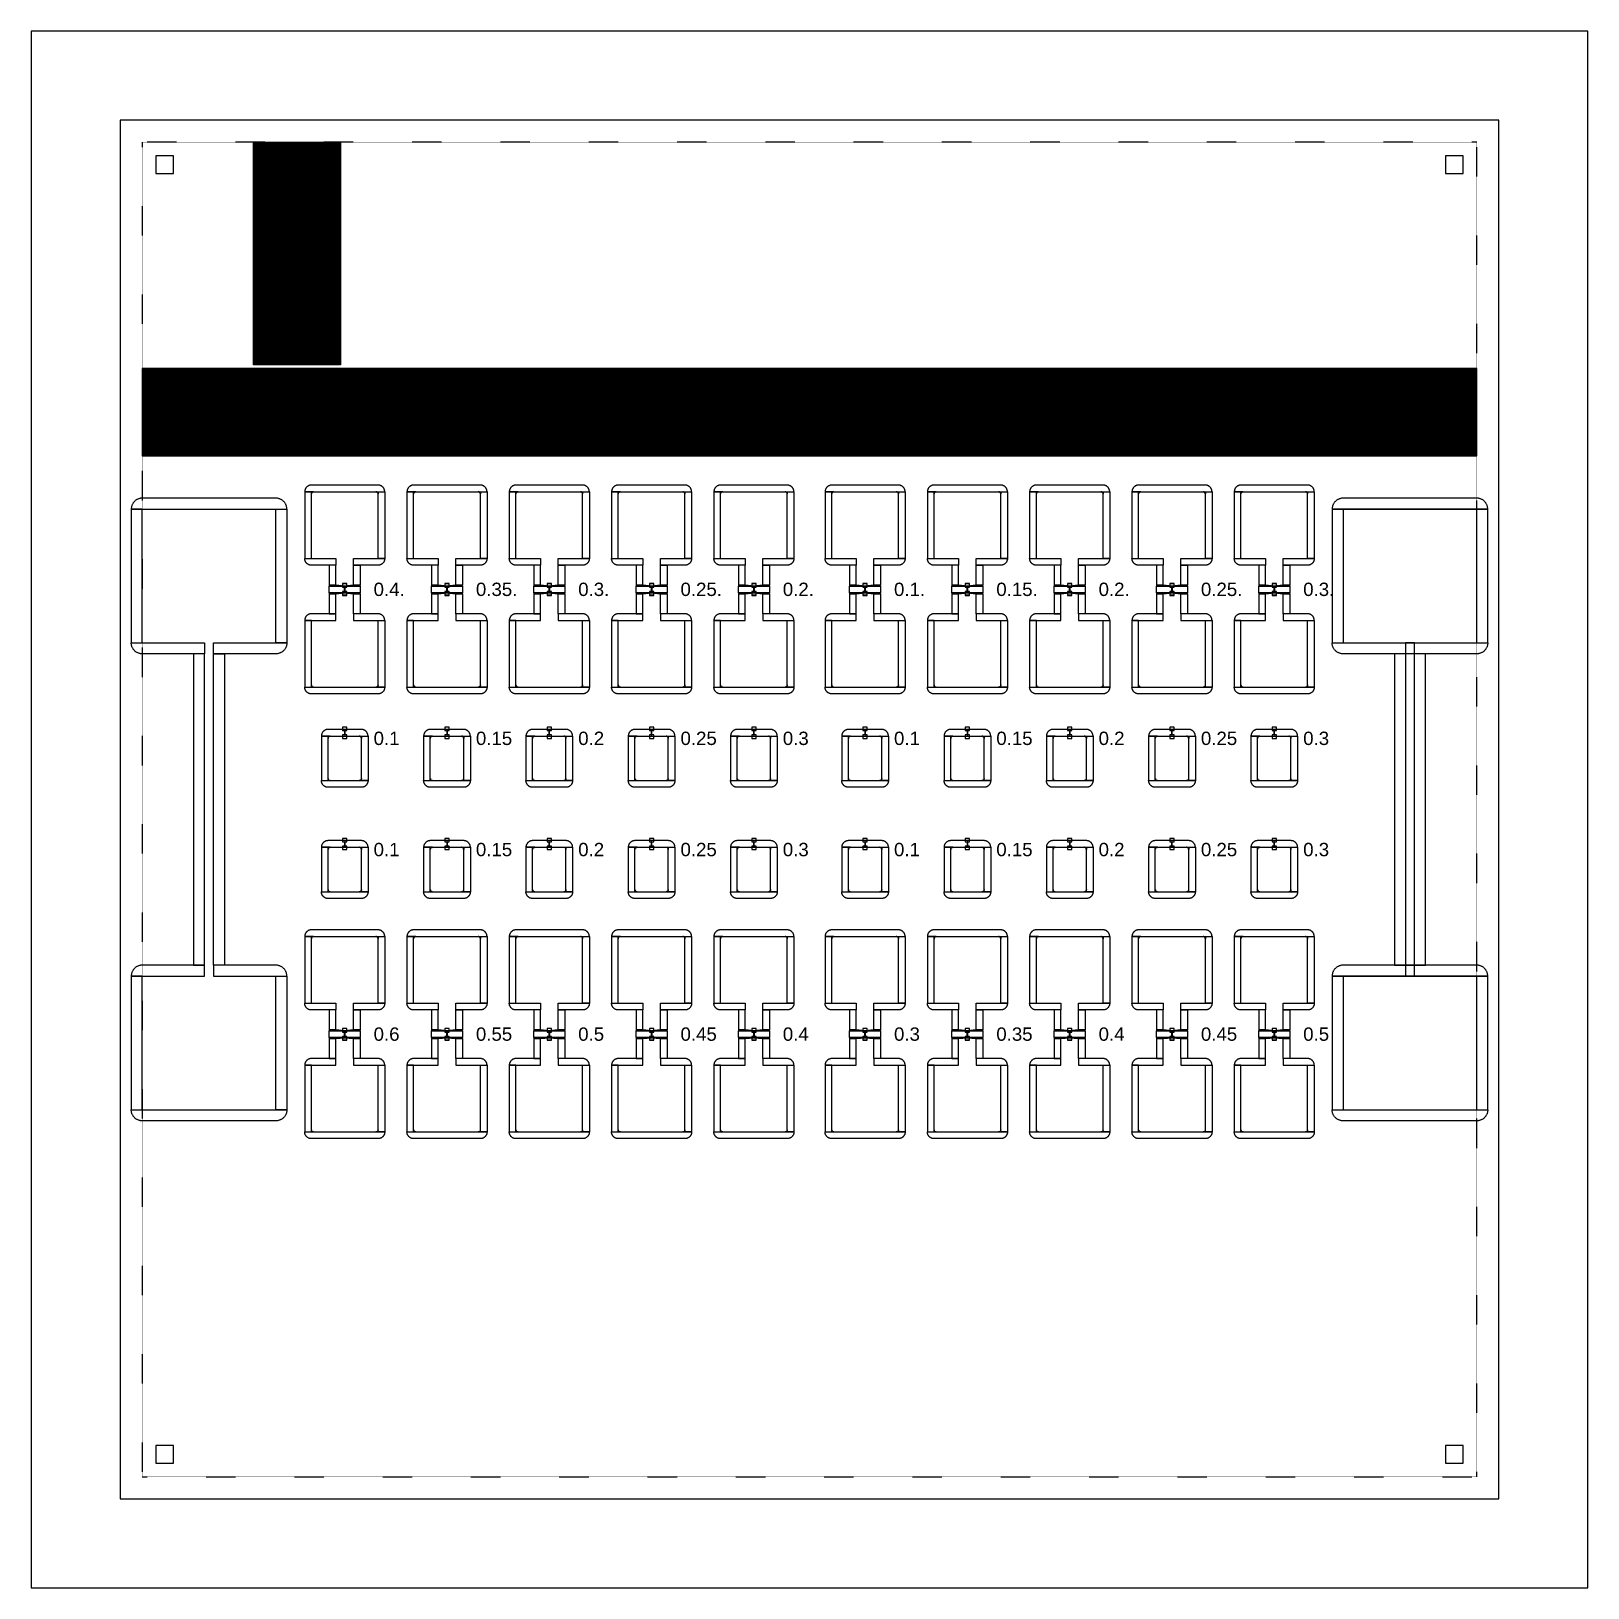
# Model space of a CAD drawing. Extents: x 100 to 7100, y 100 to 7100.
import ezdxf

# ---------------------------------------------------------------- set-up
doc = ezdxf.new("R2010")
doc.units = 0
doc.linetypes.add('DOT', pattern=[0.2, 0, -0.2])
doc.layers.get('0').update_dxf_attribs({"linetype": 'CONTINUOUS'})
for name, color, linetype in [('BASEMETAL', 4, 'CONTINUOUS'), ('DICEGRID', 3, 'CONTINUOUS'), ('FRAME', 8, 'CONTINUOUS'), ('JUNCTION', 1, 'CONTINUOUS'), ('MARKERS', 2, 'CONTINUOUS'), ('SECONDLAYER', 6, 'CONTINUOUS'), ('UNDERCUT', 2, 'CONTINUOUS')]:
    doc.layers.add(name, color=color, linetype=linetype)
doc.styles.get("Standard").update_dxf_attribs({"font": 'arial.ttf'})

# ---------------------------------------------------------------- blocks, each defined once
blk = doc.blocks.new('CHIP_JARRAY')
for points in [[(1000, 6500), (1002, 6500), (1002, 5500), (1000, 5500)], [(1003, 6500), (1005.4, 6500), (1005.4, 5500), (1003, 5500)], [(1006, 6500), (1008, 6500), (1008, 5500), (1006, 5500)], [(1009, 6500), (1013.3, 6500), (1013.3, 5500), (1009, 5500)], [(1014, 6500), (1016, 6500), (1016, 5500), (1014, 5500)], [(1017, 6500), (1019.4, 6500), (1019.4, 5500), (1017, 5500)], [(1020, 6500), (1022, 6500), (1022, 5500), (1020, 5500)], [(1023, 6500), (1027.3, 6500), (1027.3, 5500), (1023, 5500)], [(1028, 6500), (1030, 6500), (1030, 5500), (1028, 5500)], [(1031, 6500), (1033.4, 6500), (1033.4, 5500), (1031, 5500)], [(1034, 6500), (1036, 6500), (1036, 5500), (1034, 5500)], [(1037, 6500), (1041.3, 6500), (1041.3, 5500), (1037, 5500)], [(1042, 6500), (1044, 6500), (1044, 5500), (1042, 5500)], [(1045, 6500), (1047.4, 6500), (1047.4, 5500), (1045, 5500)], [(1048, 6500), (1050, 6500), (1050, 5500), (1048, 5500)], [(1051, 6500), (1055.3, 6500), (1055.3, 5500), (1051, 5500)], [(1056, 6500), (1058, 6500), (1058, 5500), (1056, 5500)], [(1059, 6500), (1061.4, 6500), (1061.4, 5500), (1059, 5500)], [(1062, 6500), (1064, 6500), (1064, 5500), (1062, 5500)], [(1065, 6500), (1069.3, 6500), (1069.3, 5500), (1065, 5500)], [(1070, 6500), (1072, 6500), (1072, 5500), (1070, 5500)], [(1073, 6500), (1075.4, 6500), (1075.4, 5500), (1073, 5500)], [(1076, 6500), (1078, 6500), (1078, 5500), (1076, 5500)], [(1079, 6500), (1083.3, 6500), (1083.3, 5500), (1079, 5500)], [(1084, 6500), (1086, 6500), (1086, 5500), (1084, 5500)], [(1087, 6500), (1089.4, 6500), (1089.4, 5500), (1087, 5500)], [(1090, 6500), (1092, 6500), (1092, 5500), (1090, 5500)], [(1093, 6500), (1097.3, 6500), (1097.3, 5500), (1093, 5500)], [(1098, 6500), (1100, 6500), (1100, 5500), (1098, 5500)], [(1101, 6500), (1103.4, 6500), (1103.4, 5500), (1101, 5500)], [(1104, 6500), (1106, 6500), (1106, 5500), (1104, 5500)], [(1107, 6500), (1111.3, 6500), (1111.3, 5500), (1107, 5500)], [(1112, 6500), (1114, 6500), (1114, 5500), (1112, 5500)], [(1115, 6500), (1117.4, 6500), (1117.4, 5500), (1115, 5500)], [(1118, 6500), (1120, 6500), (1120, 5500), (1118, 5500)], [(1121, 6500), (1125.3, 6500), (1125.3, 5500), (1121, 5500)], [(1126, 6500), (1128, 6500), (1128, 5500), (1126, 5500)], [(1129, 6500), (1131.4, 6500), (1131.4, 5500), (1129, 5500)], [(1132, 6500), (1134, 6500), (1134, 5500), (1132, 5500)], [(1135, 6500), (1139.3, 6500), (1139.3, 5500), (1135, 5500)], [(1140, 6500), (1142, 6500), (1142, 5500), (1140, 5500)], [(1143, 6500), (1145.4, 6500), (1145.4, 5500), (1143, 5500)], [(1146, 6500), (1148, 6500), (1148, 5500), (1146, 5500)], [(1149, 6500), (1153.3, 6500), (1153.3, 5500), (1149, 5500)], [(1154, 6500), (1156, 6500), (1156, 5500), (1154, 5500)], [(1157, 6500), (1159.4, 6500), (1159.4, 5500), (1157, 5500)], [(1160, 6500), (1162, 6500), (1162, 5500), (1160, 5500)], [(1163, 6500), (1167.3, 6500), (1167.3, 5500), (1163, 5500)], [(1168, 6500), (1170, 6500), (1170, 5500), (1168, 5500)], [(1171, 6500), (1173.4, 6500), (1173.4, 5500), (1171, 5500)], [(1174, 6500), (1176, 6500), (1176, 5500), (1174, 5500)], [(1177, 6500), (1181.3, 6500), (1181.3, 5500), (1177, 5500)], [(1182, 6500), (1184, 6500), (1184, 5500), (1182, 5500)], [(1185, 6500), (1187.4, 6500), (1187.4, 5500), (1185, 5500)], [(1188, 6500), (1190, 6500), (1190, 5500), (1188, 5500)], [(1191, 6500), (1195.3, 6500), (1195.3, 5500), (1191, 5500)], [(1196, 6500), (1198, 6500), (1198, 5500), (1196, 5500)], [(1199, 6500), (1201.4, 6500), (1201.4, 5500), (1199, 5500)], [(1202, 6500), (1204, 6500), (1204, 5500), (1202, 5500)], [(1205, 6500), (1209.3, 6500), (1209.3, 5500), (1205, 5500)], [(1210, 6500), (1212, 6500), (1212, 5500), (1210, 5500)], [(1213, 6500), (1215.4, 6500), (1215.4, 5500), (1213, 5500)], [(1216, 6500), (1218, 6500), (1218, 5500), (1216, 5500)], [(1219, 6500), (1223.3, 6500), (1223.3, 5500), (1219, 5500)], [(1224, 6500), (1226, 6500), (1226, 5500), (1224, 5500)], [(1227, 6500), (1229.4, 6500), (1229.4, 5500), (1227, 5500)], [(1230, 6500), (1232, 6500), (1232, 5500), (1230, 5500)], [(1233, 6500), (1237.3, 6500), (1237.3, 5500), (1233, 5500)], [(1238, 6500), (1240, 6500), (1240, 5500), (1238, 5500)], [(1241, 6500), (1243.4, 6500), (1243.4, 5500), (1241, 5500)], [(1244, 6500), (1246, 6500), (1246, 5500), (1244, 5500)], [(1247, 6500), (1251.3, 6500), (1251.3, 5500), (1247, 5500)], [(1252, 6500), (1254, 6500), (1254, 5500), (1252, 5500)], [(1255, 6500), (1257.4, 6500), (1257.4, 5500), (1255, 5500)], [(1258, 6500), (1260, 6500), (1260, 5500), (1258, 5500)], [(1261, 6500), (1265.3, 6500), (1265.3, 5500), (1261, 5500)], [(1266, 6500), (1268, 6500), (1268, 5500), (1266, 5500)], [(1269, 6500), (1271.4, 6500), (1271.4, 5500), (1269, 5500)], [(1272, 6500), (1274, 6500), (1274, 5500), (1272, 5500)], [(1275, 6500), (1279.3, 6500), (1279.3, 5500), (1275, 5500)], [(1280, 6500), (1282, 6500), (1282, 5500), (1280, 5500)], [(1283, 6500), (1285.4, 6500), (1285.4, 5500), (1283, 5500)], [(1286, 6500), (1288, 6500), (1288, 5500), (1286, 5500)], [(1289, 6500), (1293.3, 6500), (1293.3, 5500), (1289, 5500)], [(1294, 6500), (1296, 6500), (1296, 5500), (1294, 5500)], [(1297, 6500), (1299.4, 6500), (1299.4, 5500), (1297, 5500)], [(1300, 6500), (1302, 6500), (1302, 5500), (1300, 5500)], [(1303, 6500), (1307.3, 6500), (1307.3, 5500), (1303, 5500)], [(1308, 6500), (1310, 6500), (1310, 5500), (1308, 5500)], [(1311, 6500), (1313.4, 6500), (1313.4, 5500), (1311, 5500)], [(1314, 6500), (1316, 6500), (1316, 5500), (1314, 5500)], [(1317, 6500), (1321.3, 6500), (1321.3, 5500), (1317, 5500)], [(1322, 6500), (1324, 6500), (1324, 5500), (1322, 5500)], [(1325, 6500), (1327.4, 6500), (1327.4, 5500), (1325, 5500)], [(1328, 6500), (1330, 6500), (1330, 5500), (1328, 5500)], [(1331, 6500), (1335.3, 6500), (1335.3, 5500), (1331, 5500)], [(1336, 6500), (1338, 6500), (1338, 5500), (1336, 5500)], [(1339, 6500), (1341.4, 6500), (1341.4, 5500), (1339, 5500)], [(1342, 6500), (1344, 6500), (1344, 5500), (1342, 5500)], [(1345, 6500), (1349.3, 6500), (1349.3, 5500), (1345, 5500)], [(1350, 6500), (1352, 6500), (1352, 5500), (1350, 5500)], [(1353, 6500), (1355.4, 6500), (1355.4, 5500), (1353, 5500)], [(1356, 6500), (1358, 6500), (1358, 5500), (1356, 5500)], [(1359, 6500), (1363.3, 6500), (1363.3, 5500), (1359, 5500)], [(1364, 6500), (1366, 6500), (1366, 5500), (1364, 5500)], [(1367, 6500), (1369.4, 6500), (1369.4, 5500), (1367, 5500)], [(1370, 6500), (1372, 6500), (1372, 5500), (1370, 5500)], [(1373, 6500), (1377.3, 6500), (1377.3, 5500), (1373, 5500)], [(1378, 6500), (1380, 6500), (1380, 5500), (1378, 5500)], [(1381, 6500), (1383.4, 6500), (1383.4, 5500), (1381, 5500)], [(1384, 6500), (1386, 6500), (1386, 5500), (1384, 5500)], [(1387, 6500), (1391.3, 6500), (1391.3, 5500), (1387, 5500)], [(500, 5478), (6500, 5478), (6500, 5482.3), (500, 5482.3)], [(500, 5475), (6500, 5475), (6500, 5477), (500, 5477)], [(500, 5472), (6500, 5472), (6500, 5474.4), (500, 5474.4)], [(500, 5469), (6500, 5469), (6500, 5471), (500, 5471)], [(500, 5464), (6500, 5464), (6500, 5468.3), (500, 5468.3)], [(500, 5461), (6500, 5461), (6500, 5463), (500, 5463)], [(500, 5458), (6500, 5458), (6500, 5460.4), (500, 5460.4)], [(500, 5455), (6500, 5455), (6500, 5457), (500, 5457)], [(500, 5450), (6500, 5450), (6500, 5454.3), (500, 5454.3)], [(500, 5447), (6500, 5447), (6500, 5449), (500, 5449)], [(500, 5444), (6500, 5444), (6500, 5446.4), (500, 5446.4)], [(500, 5441), (6500, 5441), (6500, 5443), (500, 5443)], [(500, 5436), (6500, 5436), (6500, 5440.3), (500, 5440.3)], [(500, 5433), (6500, 5433), (6500, 5435), (500, 5435)], [(500, 5430), (6500, 5430), (6500, 5432.4), (500, 5432.4)], [(500, 5427), (6500, 5427), (6500, 5429), (500, 5429)], [(500, 5422), (6500, 5422), (6500, 5426.3), (500, 5426.3)], [(500, 5419), (6500, 5419), (6500, 5421), (500, 5421)], [(500, 5416), (6500, 5416), (6500, 5418.4), (500, 5418.4)], [(500, 5413), (6500, 5413), (6500, 5415), (500, 5415)], [(500, 5408), (6500, 5408), (6500, 5412.3), (500, 5412.3)], [(500, 5405), (6500, 5405), (6500, 5407), (500, 5407)], [(500, 5402), (6500, 5402), (6500, 5404.4), (500, 5404.4)], [(500, 5399), (6500, 5399), (6500, 5401), (500, 5401)], [(500, 5394), (6500, 5394), (6500, 5398.3), (500, 5398.3)], [(500, 5391), (6500, 5391), (6500, 5393), (500, 5393)], [(500, 5388), (6500, 5388), (6500, 5390.4), (500, 5390.4)], [(500, 5385), (6500, 5385), (6500, 5387), (500, 5387)], [(500, 5380), (6500, 5380), (6500, 5384.3), (500, 5384.3)], [(500, 5377), (6500, 5377), (6500, 5379), (500, 5379)], [(500, 5374), (6500, 5374), (6500, 5376.4), (500, 5376.4)], [(500, 5371), (6500, 5371), (6500, 5373), (500, 5373)], [(500, 5366), (6500, 5366), (6500, 5370.3), (500, 5370.3)], [(500, 5363), (6500, 5363), (6500, 5365), (500, 5365)], [(500, 5360), (6500, 5360), (6500, 5362.4), (500, 5362.4)], [(500, 5357), (6500, 5357), (6500, 5359), (500, 5359)], [(500, 5352), (6500, 5352), (6500, 5356.3), (500, 5356.3)], [(500, 5349), (6500, 5349), (6500, 5351), (500, 5351)], [(500, 5346), (6500, 5346), (6500, 5348.4), (500, 5348.4)], [(500, 5343), (6500, 5343), (6500, 5345), (500, 5345)], [(500, 5338), (6500, 5338), (6500, 5342.3), (500, 5342.3)], [(500, 5335), (6500, 5335), (6500, 5337), (500, 5337)], [(500, 5332), (6500, 5332), (6500, 5334.4), (500, 5334.4)], [(500, 5329), (6500, 5329), (6500, 5331), (500, 5331)], [(500, 5324), (6500, 5324), (6500, 5328.3), (500, 5328.3)], [(500, 5321), (6500, 5321), (6500, 5323), (500, 5323)], [(500, 5318), (6500, 5318), (6500, 5320.4), (500, 5320.4)], [(500, 5315), (6500, 5315), (6500, 5317), (500, 5317)], [(500, 5310), (6500, 5310), (6500, 5314.3), (500, 5314.3)], [(500, 5307), (6500, 5307), (6500, 5309), (500, 5309)], [(500, 5304), (6500, 5304), (6500, 5306.4), (500, 5306.4)], [(500, 5301), (6500, 5301), (6500, 5303), (500, 5303)], [(500, 5296), (6500, 5296), (6500, 5300.3), (500, 5300.3)], [(500, 5293), (6500, 5293), (6500, 5295), (500, 5295)], [(500, 5290), (6500, 5290), (6500, 5292.4), (500, 5292.4)], [(500, 5287), (6500, 5287), (6500, 5289), (500, 5289)], [(500, 5282), (6500, 5282), (6500, 5286.3), (500, 5286.3)], [(500, 5279), (6500, 5279), (6500, 5281), (500, 5281)], [(500, 5276), (6500, 5276), (6500, 5278.4), (500, 5278.4)], [(500, 5273), (6500, 5273), (6500, 5275), (500, 5275)], [(500, 5268), (6500, 5268), (6500, 5272.3), (500, 5272.3)], [(500, 5265), (6500, 5265), (6500, 5267), (500, 5267)], [(500, 5262), (6500, 5262), (6500, 5264.4), (500, 5264.4)], [(500, 5259), (6500, 5259), (6500, 5261), (500, 5261)], [(500, 5254), (6500, 5254), (6500, 5258.3), (500, 5258.3)], [(500, 5251), (6500, 5251), (6500, 5253), (500, 5253)], [(500, 5248), (6500, 5248), (6500, 5250.4), (500, 5250.4)], [(500, 5245), (6500, 5245), (6500, 5247), (500, 5247)], [(500, 5240), (6500, 5240), (6500, 5244.3), (500, 5244.3)], [(500, 5237), (6500, 5237), (6500, 5239), (500, 5239)], [(500, 5234), (6500, 5234), (6500, 5236.4), (500, 5236.4)], [(500, 5231), (6500, 5231), (6500, 5233), (500, 5233)], [(500, 5226), (6500, 5226), (6500, 5230.3), (500, 5230.3)], [(500, 5223), (6500, 5223), (6500, 5225), (500, 5225)], [(500, 5220), (6500, 5220), (6500, 5222.4), (500, 5222.4)], [(500, 5217), (6500, 5217), (6500, 5219), (500, 5219)], [(500, 5212), (6500, 5212), (6500, 5216.3), (500, 5216.3)], [(500, 5209), (6500, 5209), (6500, 5211), (500, 5211)], [(500, 5206), (6500, 5206), (6500, 5208.4), (500, 5208.4)], [(500, 5203), (6500, 5203), (6500, 5205), (500, 5205)], [(500, 5198), (6500, 5198), (6500, 5202.3), (500, 5202.3)], [(500, 5195), (6500, 5195), (6500, 5197), (500, 5197)], [(500, 5192), (6500, 5192), (6500, 5194.4), (500, 5194.4)], [(500, 5189), (6500, 5189), (6500, 5191), (500, 5191)], [(500, 5184), (6500, 5184), (6500, 5188.3), (500, 5188.3)], [(500, 5181), (6500, 5181), (6500, 5183), (500, 5183)], [(500, 5178), (6500, 5178), (6500, 5180.4), (500, 5180.4)], [(500, 5175), (6500, 5175), (6500, 5177), (500, 5177)], [(500, 5170), (6500, 5170), (6500, 5174.3), (500, 5174.3)], [(500, 5167), (6500, 5167), (6500, 5169), (500, 5169)], [(500, 5164), (6500, 5164), (6500, 5166.4), (500, 5166.4)], [(500, 5161), (6500, 5161), (6500, 5163), (500, 5163)], [(500, 5156), (6500, 5156), (6500, 5160.3), (500, 5160.3)], [(500, 5153), (6500, 5153), (6500, 5155), (500, 5155)], [(500, 5150), (6500, 5150), (6500, 5152.4), (500, 5152.4)], [(500, 5147), (6500, 5147), (6500, 5149), (500, 5149)], [(500, 5142), (6500, 5142), (6500, 5146.3), (500, 5146.3)], [(500, 5139), (6500, 5139), (6500, 5141), (500, 5141)], [(500, 5136), (6500, 5136), (6500, 5138.4), (500, 5138.4)], [(500, 5133), (6500, 5133), (6500, 5135), (500, 5135)], [(500, 5128), (6500, 5128), (6500, 5132.3), (500, 5132.3)], [(500, 5125), (6500, 5125), (6500, 5127), (500, 5127)], [(500, 5122), (6500, 5122), (6500, 5124.4), (500, 5124.4)], [(500, 5119), (6500, 5119), (6500, 5121), (500, 5121)], [(500, 5114), (6500, 5114), (6500, 5118.3), (500, 5118.3)], [(500, 5111), (6500, 5111), (6500, 5113), (500, 5113)], [(500, 5108), (6500, 5108), (6500, 5110.4), (500, 5110.4)], [(500, 5105), (6500, 5105), (6500, 5107), (500, 5107)], [(500, 5100), (6500, 5100), (6500, 5104.3), (500, 5104.3)], [(500, 5097), (6500, 5097), (6500, 5099), (500, 5099)], [(500, 5094), (6500, 5094), (6500, 5096.4), (500, 5096.4)], [(500, 5091), (6500, 5091), (6500, 5093), (500, 5093)], [(800, 4850), (1150, 4850), (1150, 4850), (1149.9, 4852.6), (1149.7, 4855.2), (1149.4, 4857.8), (1148.9, 4860.4), (1148.3, 4862.9), (1147.6, 4865.5), (1146.7, 4867.9), (1145.7, 4870.3), (1144.6, 4872.7), (1143.3, 4875), (1141.9, 4877.2), (1140.5, 4879.4), (1138.9, 4881.5), (1137.2, 4883.5), (1135.4, 4885.4), (1133.5, 4887.2), (1131.5, 4888.9), (1129.4, 4890.5), (1127.2, 4891.9), (1125, 4893.3), (1122.7, 4894.6), (1120.3, 4895.7), (1117.9, 4896.7), (1115.5, 4897.6), (1112.9, 4898.3), (1110.4, 4898.9), (1107.8, 4899.4), (1105.2, 4899.7), (1102.6, 4899.9), (1100, 4900), (500, 4900), (497.4, 4899.9), (494.8, 4899.7), (492.2, 4899.4), (489.6, 4898.9), (487.1, 4898.3), (484.5, 4897.6), (482.1, 4896.7), (479.7, 4895.7), (477.3, 4894.6), (475, 4893.3), (472.8, 4891.9), (470.6, 4890.5), (468.5, 4888.9), (466.5, 4887.2), (464.6, 4885.4), (462.8, 4883.5), (461.1, 4881.5), (459.5, 4879.4), (458.1, 4877.2), (456.7, 4875), (455.4, 4872.7), (454.3, 4870.3), (453.3, 4867.9), (452.4, 4865.5), (451.7, 4862.9), (451.1, 4860.4), (450.6, 4857.8), (450.3, 4855.2), (450.1, 4852.6), (450, 4850), (450, 4850)], [(1410, 4928.7), (1590, 4928.7), (1590, 4928.7), (1590, 4930.3), (1589.8, 4931.8), (1589.6, 4933.4), (1589.3, 4934.9), (1589, 4936.5), (1588.5, 4938), (1588, 4939.5), (1587.4, 4940.9), (1586.7, 4942.3), (1586, 4943.7), (1585.2, 4945), (1584.3, 4946.3), (1583.3, 4947.6), (1582.3, 4948.8), (1581.2, 4949.9), (1580.1, 4951), (1578.9, 4952), (1577.6, 4953), (1576.3, 4953.9), (1575, 4954.7), (1573.6, 4955.4), (1572.2, 4956.1), (1570.8, 4956.7), (1569.3, 4957.2), (1567.8, 4957.7), (1566.2, 4958), (1564.7, 4958.3), (1563.1, 4958.5), (1561.6, 4958.7), (1560, 4958.7), (1260, 4958.7), (1258.4, 4958.7), (1256.9, 4958.5), (1255.3, 4958.3), (1253.8, 4958), (1252.2, 4957.7), (1250.7, 4957.2), (1249.2, 4956.7), (1247.8, 4956.1), (1246.4, 4955.4), (1245, 4954.7), (1243.7, 4953.9), (1242.4, 4953), (1241.1, 4952), (1239.9, 4951), (1238.8, 4949.9), (1237.7, 4948.8), (1236.7, 4947.6), (1235.7, 4946.3), (1234.8, 4945), (1234, 4943.7), (1233.3, 4942.3), (1232.6, 4940.9), (1232, 4939.5), (1231.5, 4938), (1231, 4936.5), (1230.7, 4934.9), (1230.4, 4933.4), (1230.2, 4931.8), (1230, 4930.3), (1230, 4928.7), (1230, 4928.7)], [(1260, 4628.7), (1260, 4928.7), (1230, 4928.7), (1230, 4628.7)], [(1260, 4928.7), (1260, 4918.7), (1260.1, 4919.7), (1260.2, 4920.8), (1260.5, 4921.8), (1260.9, 4922.8), (1261.3, 4923.7), (1261.9, 4924.6), (1262.6, 4925.4), (1263.3, 4926.1), (1264.1, 4926.8), (1265, 4927.4), (1265.9, 4927.8), (1266.9, 4928.2), (1267.9, 4928.5), (1269, 4928.6), (1270, 4928.7)], [(1560, 4928.7), (1560, 4918.7), (1559.9, 4919.7), (1559.8, 4920.8), (1559.5, 4921.8), (1559.1, 4922.8), (1558.7, 4923.7), (1558.1, 4924.6), (1557.4, 4925.4), (1556.7, 4926.1), (1555.9, 4926.8), (1555, 4927.4), (1554.1, 4927.8), (1553.1, 4928.2), (1552.1, 4928.5), (1551, 4928.6), (1550, 4928.7)], [(1560, 4628.7), (1560, 4928.7), (1590, 4928.7), (1590, 4628.7)], [(1870, 4928.7), (2050, 4928.7), (2050, 4928.7), (2050, 4930.3), (2049.8, 4931.8), (2049.6, 4933.4), (2049.3, 4934.9), (2049, 4936.5), (2048.5, 4938), (2048, 4939.5), (2047.4, 4940.9), (2046.7, 4942.3), (2046, 4943.7), (2045.2, 4945), (2044.3, 4946.3), (2043.3, 4947.6), (2042.3, 4948.8), (2041.2, 4949.9), (2040.1, 4951), (2038.9, 4952), (2037.6, 4953), (2036.3, 4953.9), (2035, 4954.7), (2033.6, 4955.4), (2032.2, 4956.1), (2030.8, 4956.7), (2029.3, 4957.2), (2027.8, 4957.7), (2026.2, 4958), (2024.7, 4958.3), (2023.1, 4958.5), (2021.6, 4958.7), (2020, 4958.7), (1720, 4958.7), (1718.4, 4958.7), (1716.9, 4958.5), (1715.3, 4958.3), (1713.8, 4958), (1712.2, 4957.7), (1710.7, 4957.2), (1709.2, 4956.7), (1707.8, 4956.1), (1706.4, 4955.4), (1705, 4954.7), (1703.7, 4953.9), (1702.4, 4953), (1701.1, 4952), (1699.9, 4951), (1698.8, 4949.9), (1697.7, 4948.8), (1696.7, 4947.6), (1695.7, 4946.3), (1694.8, 4945), (1694, 4943.7), (1693.3, 4942.3), (1692.6, 4940.9), (1692, 4939.5), (1691.5, 4938), (1691, 4936.5), (1690.7, 4934.9), (1690.4, 4933.4), (1690.2, 4931.8), (1690, 4930.3), (1690, 4928.7), (1690, 4928.7)], [(1720, 4628.7), (1720, 4928.7), (1690, 4928.7), (1690, 4628.7)], [(1720, 4928.7), (1720, 4918.7), (1720.1, 4919.7), (1720.2, 4920.8), (1720.5, 4921.8), (1720.9, 4922.8), (1721.3, 4923.7), (1721.9, 4924.6), (1722.6, 4925.4), (1723.3, 4926.1), (1724.1, 4926.8), (1725, 4927.4), (1725.9, 4927.8), (1726.9, 4928.2), (1727.9, 4928.5), (1729, 4928.6), (1730, 4928.7)], [(2020, 4928.7), (2020, 4918.7), (2019.9, 4919.7), (2019.8, 4920.8), (2019.5, 4921.8), (2019.1, 4922.8), (2018.7, 4923.7), (2018.1, 4924.6), (2017.4, 4925.4), (2016.7, 4926.1), (2015.9, 4926.8), (2015, 4927.4), (2014.1, 4927.8), (2013.1, 4928.2), (2012.1, 4928.5), (2011, 4928.6), (2010, 4928.7)], [(2020, 4628.7), (2020, 4928.7), (2050, 4928.7), (2050, 4628.7)], [(2330, 4928.7), (2510, 4928.7), (2510, 4928.7), (2510, 4930.3), (2509.8, 4931.8), (2509.6, 4933.4), (2509.3, 4934.9), (2509, 4936.5), (2508.5, 4938), (2508, 4939.5), (2507.4, 4940.9), (2506.7, 4942.3), (2506, 4943.7), (2505.2, 4945), (2504.3, 4946.3), (2503.3, 4947.6), (2502.3, 4948.8), (2501.2, 4949.9), (2500.1, 4951), (2498.9, 4952), (2497.6, 4953), (2496.3, 4953.9), (2495, 4954.7), (2493.6, 4955.4), (2492.2, 4956.1), (2490.8, 4956.7), (2489.3, 4957.2), (2487.8, 4957.7), (2486.2, 4958), (2484.7, 4958.3), (2483.1, 4958.5), (2481.6, 4958.7), (2480, 4958.7), (2180, 4958.7), (2178.4, 4958.7), (2176.9, 4958.5), (2175.3, 4958.3), (2173.8, 4958), (2172.2, 4957.7), (2170.7, 4957.2), (2169.2, 4956.7), (2167.8, 4956.1), (2166.4, 4955.4), (2165, 4954.7), (2163.7, 4953.9), (2162.4, 4953), (2161.1, 4952), (2159.9, 4951), (2158.8, 4949.9), (2157.7, 4948.8), (2156.7, 4947.6), (2155.7, 4946.3), (2154.8, 4945), (2154, 4943.7), (2153.3, 4942.3), (2152.6, 4940.9), (2152, 4939.5), (2151.5, 4938), (2151, 4936.5), (2150.7, 4934.9), (2150.4, 4933.4), (2150.2, 4931.8), (2150, 4930.3), (2150, 4928.7), (2150, 4928.7)], [(2180, 4628.7), (2180, 4928.7), (2150, 4928.7), (2150, 4628.7)], [(2180, 4928.7), (2180, 4918.7), (2180.1, 4919.7), (2180.2, 4920.8), (2180.5, 4921.8), (2180.9, 4922.8), (2181.3, 4923.7), (2181.9, 4924.6), (2182.6, 4925.4), (2183.3, 4926.1), (2184.1, 4926.8), (2185, 4927.4), (2185.9, 4927.8), (2186.9, 4928.2), (2187.9, 4928.5), (2189, 4928.6), (2190, 4928.7)], [(2480, 4928.7), (2480, 4918.7), (2479.9, 4919.7), (2479.8, 4920.8), (2479.5, 4921.8), (2479.1, 4922.8), (2478.7, 4923.7), (2478.1, 4924.6), (2477.4, 4925.4), (2476.7, 4926.1), (2475.9, 4926.8), (2475, 4927.4), (2474.1, 4927.8), (2473.1, 4928.2), (2472.1, 4928.5), (2471, 4928.6), (2470, 4928.7)], [(2480, 4628.7), (2480, 4928.7), (2510, 4928.7), (2510, 4628.7)], [(2790, 4928.7), (2970, 4928.7), (2970, 4928.7), (2970, 4930.3), (2969.8, 4931.8), (2969.6, 4933.4), (2969.3, 4934.9), (2969, 4936.5), (2968.5, 4938), (2968, 4939.5), (2967.4, 4940.9), (2966.7, 4942.3), (2966, 4943.7), (2965.2, 4945), (2964.3, 4946.3), (2963.3, 4947.6), (2962.3, 4948.8), (2961.2, 4949.9), (2960.1, 4951), (2958.9, 4952), (2957.6, 4953), (2956.3, 4953.9), (2955, 4954.7), (2953.6, 4955.4), (2952.2, 4956.1), (2950.8, 4956.7), (2949.3, 4957.2), (2947.8, 4957.7), (2946.2, 4958), (2944.7, 4958.3), (2943.1, 4958.5), (2941.6, 4958.7), (2940, 4958.7), (2640, 4958.7), (2638.4, 4958.7), (2636.9, 4958.5), (2635.3, 4958.3), (2633.8, 4958), (2632.2, 4957.7), (2630.7, 4957.2), (2629.2, 4956.7), (2627.8, 4956.1), (2626.4, 4955.4), (2625, 4954.7), (2623.7, 4953.9), (2622.4, 4953), (2621.1, 4952), (2619.9, 4951), (2618.8, 4949.9), (2617.7, 4948.8), (2616.7, 4947.6), (2615.7, 4946.3), (2614.8, 4945), (2614, 4943.7), (2613.3, 4942.3), (2612.6, 4940.9), (2612, 4939.5), (2611.5, 4938), (2611, 4936.5), (2610.7, 4934.9), (2610.4, 4933.4), (2610.2, 4931.8), (2610, 4930.3), (2610, 4928.7), (2610, 4928.7)], [(2640, 4628.7), (2640, 4928.7), (2610, 4928.7), (2610, 4628.7)], [(2640, 4928.7), (2640, 4918.7), (2640.1, 4919.7), (2640.2, 4920.8), (2640.5, 4921.8), (2640.9, 4922.8), (2641.3, 4923.7), (2641.9, 4924.6), (2642.6, 4925.4), (2643.3, 4926.1), (2644.1, 4926.8), (2645, 4927.4), (2645.9, 4927.8), (2646.9, 4928.2), (2647.9, 4928.5), (2649, 4928.6), (2650, 4928.7)], [(2940, 4928.7), (2940, 4918.7), (2939.9, 4919.7), (2939.8, 4920.8), (2939.5, 4921.8), (2939.1, 4922.8), (2938.7, 4923.7), (2938.1, 4924.6), (2937.4, 4925.4), (2936.7, 4926.1), (2935.9, 4926.8), (2935, 4927.4), (2934.1, 4927.8), (2933.1, 4928.2), (2932.1, 4928.5), (2931, 4928.6), (2930, 4928.7)], [(2940, 4628.7), (2940, 4928.7), (2970, 4928.7), (2970, 4628.7)], [(3250, 4928.7), (3430, 4928.7), (3430, 4928.7), (3430, 4930.3), (3429.8, 4931.8), (3429.6, 4933.4), (3429.3, 4934.9), (3429, 4936.5), (3428.5, 4938), (3428, 4939.5), (3427.4, 4940.9), (3426.7, 4942.3), (3426, 4943.7), (3425.2, 4945), (3424.3, 4946.3), (3423.3, 4947.6), (3422.3, 4948.8), (3421.2, 4949.9), (3420.1, 4951), (3418.9, 4952), (3417.6, 4953), (3416.3, 4953.9), (3415, 4954.7), (3413.6, 4955.4), (3412.2, 4956.1), (3410.8, 4956.7), (3409.3, 4957.2), (3407.8, 4957.7), (3406.2, 4958), (3404.7, 4958.3), (3403.1, 4958.5), (3401.6, 4958.7), (3400, 4958.7), (3100, 4958.7), (3098.4, 4958.7), (3096.9, 4958.5), (3095.3, 4958.3), (3093.8, 4958), (3092.2, 4957.7), (3090.7, 4957.2), (3089.2, 4956.7), (3087.8, 4956.1), (3086.4, 4955.4), (3085, 4954.7), (3083.7, 4953.9), (3082.4, 4953), (3081.1, 4952), (3079.9, 4951), (3078.8, 4949.9), (3077.7, 4948.8), (3076.7, 4947.6), (3075.7, 4946.3), (3074.8, 4945), (3074, 4943.7), (3073.3, 4942.3), (3072.6, 4940.9), (3072, 4939.5), (3071.5, 4938), (3071, 4936.5), (3070.7, 4934.9), (3070.4, 4933.4), (3070.2, 4931.8), (3070, 4930.3), (3070, 4928.7), (3070, 4928.7)], [(3100, 4628.7), (3100, 4928.7), (3070, 4928.7), (3070, 4628.7)], [(3100, 4928.7), (3100, 4918.7), (3100.1, 4919.7), (3100.2, 4920.8), (3100.5, 4921.8), (3100.9, 4922.8), (3101.3, 4923.7), (3101.9, 4924.6), (3102.6, 4925.4), (3103.3, 4926.1), (3104.1, 4926.8), (3105, 4927.4), (3105.9, 4927.8), (3106.9, 4928.2), (3107.9, 4928.5), (3109, 4928.6), (3110, 4928.7)], [(3400, 4928.7), (3400, 4918.7), (3399.9, 4919.7), (3399.8, 4920.8), (3399.5, 4921.8), (3399.1, 4922.8), (3398.7, 4923.7), (3398.1, 4924.6), (3397.4, 4925.4), (3396.7, 4926.1), (3395.9, 4926.8), (3395, 4927.4), (3394.1, 4927.8), (3393.1, 4928.2), (3392.1, 4928.5), (3391, 4928.6), (3390, 4928.7)], [(3400, 4628.7), (3400, 4928.7), (3430, 4928.7), (3430, 4628.7)], [(3750, 4928.7), (3930, 4928.7), (3930, 4928.7), (3930, 4930.3), (3929.8, 4931.8), (3929.6, 4933.4), (3929.3, 4934.9), (3929, 4936.5), (3928.5, 4938), (3928, 4939.5), (3927.4, 4940.9), (3926.7, 4942.3), (3926, 4943.7), (3925.2, 4945), (3924.3, 4946.3), (3923.3, 4947.6), (3922.3, 4948.8), (3921.2, 4949.9), (3920.1, 4951), (3918.9, 4952), (3917.6, 4953), (3916.3, 4953.9), (3915, 4954.7), (3913.6, 4955.4), (3912.2, 4956.1), (3910.8, 4956.7), (3909.3, 4957.2), (3907.8, 4957.7), (3906.2, 4958), (3904.7, 4958.3), (3903.1, 4958.5), (3901.6, 4958.7), (3900, 4958.7), (3600, 4958.7), (3598.4, 4958.7), (3596.9, 4958.5), (3595.3, 4958.3), (3593.8, 4958), (3592.2, 4957.7), (3590.7, 4957.2), (3589.2, 4956.7), (3587.8, 4956.1), (3586.4, 4955.4), (3585, 4954.7), (3583.7, 4953.9), (3582.4, 4953), (3581.1, 4952), (3579.9, 4951), (3578.8, 4949.9), (3577.7, 4948.8), (3576.7, 4947.6), (3575.7, 4946.3), (3574.8, 4945), (3574, 4943.7), (3573.3, 4942.3), (3572.6, 4940.9), (3572, 4939.5), (3571.5, 4938), (3571, 4936.5), (3570.7, 4934.9), (3570.4, 4933.4), (3570.2, 4931.8), (3570, 4930.3), (3570, 4928.7), (3570, 4928.7)], [(3600, 4628.7), (3600, 4928.7), (3570, 4928.7), (3570, 4628.7)], [(3600, 4928.7), (3600, 4918.7), (3600.1, 4919.7), (3600.2, 4920.8), (3600.5, 4921.8), (3600.9, 4922.8), (3601.3, 4923.7), (3601.9, 4924.6), (3602.6, 4925.4), (3603.3, 4926.1), (3604.1, 4926.8), (3605, 4927.4), (3605.9, 4927.8), (3606.9, 4928.2), (3607.9, 4928.5), (3609, 4928.6), (3610, 4928.7)], [(3900, 4928.7), (3900, 4918.7), (3899.9, 4919.7), (3899.8, 4920.8), (3899.5, 4921.8), (3899.1, 4922.8), (3898.7, 4923.7), (3898.1, 4924.6), (3897.4, 4925.4), (3896.7, 4926.1), (3895.9, 4926.8), (3895, 4927.4), (3894.1, 4927.8), (3893.1, 4928.2), (3892.1, 4928.5), (3891, 4928.6), (3890, 4928.7)], [(3900, 4628.7), (3900, 4928.7), (3930, 4928.7), (3930, 4628.7)], [(4210, 4928.7), (4390, 4928.7), (4390, 4928.7), (4390, 4930.3), (4389.8, 4931.8), (4389.6, 4933.4), (4389.3, 4934.9), (4389, 4936.5), (4388.5, 4938), (4388, 4939.5), (4387.4, 4940.9), (4386.7, 4942.3), (4386, 4943.7), (4385.2, 4945), (4384.3, 4946.3), (4383.3, 4947.6), (4382.3, 4948.8), (4381.2, 4949.9), (4380.1, 4951), (4378.9, 4952), (4377.6, 4953), (4376.3, 4953.9), (4375, 4954.7), (4373.6, 4955.4), (4372.2, 4956.1), (4370.8, 4956.7), (4369.3, 4957.2), (4367.8, 4957.7), (4366.2, 4958), (4364.7, 4958.3), (4363.1, 4958.5), (4361.6, 4958.7), (4360, 4958.7), (4060, 4958.7), (4058.4, 4958.7), (4056.9, 4958.5), (4055.3, 4958.3), (4053.8, 4958), (4052.2, 4957.7), (4050.7, 4957.2), (4049.2, 4956.7), (4047.8, 4956.1), (4046.4, 4955.4), (4045, 4954.7), (4043.7, 4953.9), (4042.4, 4953), (4041.1, 4952), (4039.9, 4951), (4038.8, 4949.9), (4037.7, 4948.8), (4036.7, 4947.6), (4035.7, 4946.3), (4034.8, 4945), (4034, 4943.7), (4033.3, 4942.3), (4032.6, 4940.9), (4032, 4939.5), (4031.5, 4938), (4031, 4936.5), (4030.7, 4934.9), (4030.4, 4933.4), (4030.2, 4931.8), (4030, 4930.3), (4030, 4928.7), (4030, 4928.7)], [(4060, 4628.7), (4060, 4928.7), (4030, 4928.7), (4030, 4628.7)], [(4060, 4928.7), (4060, 4918.7), (4060.1, 4919.7), (4060.2, 4920.8), (4060.5, 4921.8), (4060.9, 4922.8), (4061.3, 4923.7), (4061.9, 4924.6), (4062.6, 4925.4), (4063.3, 4926.1), (4064.1, 4926.8), (4065, 4927.4), (4065.9, 4927.8), (4066.9, 4928.2), (4067.9, 4928.5), (4069, 4928.6), (4070, 4928.7)], [(4360, 4928.7), (4360, 4918.7), (4359.9, 4919.7), (4359.8, 4920.8), (4359.5, 4921.8), (4359.1, 4922.8), (4358.7, 4923.7), (4358.1, 4924.6), (4357.4, 4925.4), (4356.7, 4926.1), (4355.9, 4926.8), (4355, 4927.4), (4354.1, 4927.8), (4353.1, 4928.2), (4352.1, 4928.5), (4351, 4928.6), (4350, 4928.7)], [(4360, 4628.7), (4360, 4928.7), (4390, 4928.7), (4390, 4628.7)], [(4670, 4928.7), (4850, 4928.7), (4850, 4928.7), (4850, 4930.3), (4849.8, 4931.8), (4849.6, 4933.4), (4849.3, 4934.9), (4849, 4936.5), (4848.5, 4938), (4848, 4939.5), (4847.4, 4940.9), (4846.7, 4942.3), (4846, 4943.7), (4845.2, 4945), (4844.3, 4946.3), (4843.3, 4947.6), (4842.3, 4948.8), (4841.2, 4949.9), (4840.1, 4951), (4838.9, 4952), (4837.6, 4953), (4836.3, 4953.9), (4835, 4954.7), (4833.6, 4955.4), (4832.2, 4956.1), (4830.8, 4956.7), (4829.3, 4957.2), (4827.8, 4957.7), (4826.2, 4958), (4824.7, 4958.3), (4823.1, 4958.5), (4821.6, 4958.7), (4820, 4958.7), (4520, 4958.7), (4518.4, 4958.7), (4516.9, 4958.5), (4515.3, 4958.3), (4513.8, 4958), (4512.2, 4957.7), (4510.7, 4957.2), (4509.2, 4956.7), (4507.8, 4956.1), (4506.4, 4955.4), (4505, 4954.7), (4503.7, 4953.9), (4502.4, 4953), (4501.1, 4952), (4499.9, 4951), (4498.8, 4949.9), (4497.7, 4948.8), (4496.7, 4947.6), (4495.7, 4946.3), (4494.8, 4945), (4494, 4943.7), (4493.3, 4942.3), (4492.6, 4940.9), (4492, 4939.5), (4491.5, 4938), (4491, 4936.5), (4490.7, 4934.9), (4490.4, 4933.4), (4490.2, 4931.8), (4490, 4930.3), (4490, 4928.7), (4490, 4928.7)], [(4520, 4628.7), (4520, 4928.7), (4490, 4928.7), (4490, 4628.7)], [(4520, 4928.7), (4520, 4918.7), (4520.1, 4919.7), (4520.2, 4920.8), (4520.5, 4921.8), (4520.9, 4922.8), (4521.3, 4923.7), (4521.9, 4924.6), (4522.6, 4925.4), (4523.3, 4926.1), (4524.1, 4926.8), (4525, 4927.4), (4525.9, 4927.8), (4526.9, 4928.2), (4527.9, 4928.5), (4529, 4928.6), (4530, 4928.7)], [(4820, 4928.7), (4820, 4918.7), (4819.9, 4919.7), (4819.8, 4920.8), (4819.5, 4921.8), (4819.1, 4922.8), (4818.7, 4923.7), (4818.1, 4924.6), (4817.4, 4925.4), (4816.7, 4926.1), (4815.9, 4926.8), (4815, 4927.4), (4814.1, 4927.8), (4813.1, 4928.2), (4812.1, 4928.5), (4811, 4928.6), (4810, 4928.7)], [(4820, 4628.7), (4820, 4928.7), (4850, 4928.7), (4850, 4628.7)], [(5130, 4928.7), (5310, 4928.7), (5310, 4928.7), (5310, 4930.3), (5309.8, 4931.8), (5309.6, 4933.4), (5309.3, 4934.9), (5309, 4936.5), (5308.5, 4938), (5308, 4939.5), (5307.4, 4940.9), (5306.7, 4942.3), (5306, 4943.7), (5305.2, 4945), (5304.3, 4946.3), (5303.3, 4947.6), (5302.3, 4948.8), (5301.2, 4949.9), (5300.1, 4951), (5298.9, 4952), (5297.6, 4953), (5296.3, 4953.9), (5295, 4954.7), (5293.6, 4955.4), (5292.2, 4956.1), (5290.8, 4956.7), (5289.3, 4957.2), (5287.8, 4957.7), (5286.2, 4958), (5284.7, 4958.3), (5283.1, 4958.5), (5281.6, 4958.7), (5280, 4958.7), (4980, 4958.7), (4978.4, 4958.7), (4976.9, 4958.5), (4975.3, 4958.3), (4973.8, 4958), (4972.2, 4957.7), (4970.7, 4957.2), (4969.2, 4956.7), (4967.8, 4956.1), (4966.4, 4955.4), (4965, 4954.7), (4963.7, 4953.9), (4962.4, 4953), (4961.1, 4952), (4959.9, 4951), (4958.8, 4949.9), (4957.7, 4948.8), (4956.7, 4947.6), (4955.7, 4946.3), (4954.8, 4945), (4954, 4943.7), (4953.3, 4942.3), (4952.6, 4940.9), (4952, 4939.5), (4951.5, 4938), (4951, 4936.5), (4950.7, 4934.9), (4950.4, 4933.4), (4950.2, 4931.8), (4950, 4930.3), (4950, 4928.7), (4950, 4928.7)], [(4980, 4628.7), (4980, 4928.7), (4950, 4928.7), (4950, 4628.7)], [(4980, 4928.7), (4980, 4918.7), (4980.1, 4919.7), (4980.2, 4920.8), (4980.5, 4921.8), (4980.9, 4922.8), (4981.3, 4923.7), (4981.9, 4924.6), (4982.6, 4925.4), (4983.3, 4926.1), (4984.1, 4926.8), (4985, 4927.4), (4985.9, 4927.8), (4986.9, 4928.2), (4987.9, 4928.5), (4989, 4928.6), (4990, 4928.7)], [(5280, 4928.7), (5280, 4918.7), (5279.9, 4919.7), (5279.8, 4920.8), (5279.5, 4921.8), (5279.1, 4922.8), (5278.7, 4923.7), (5278.1, 4924.6), (5277.4, 4925.4), (5276.7, 4926.1), (5275.9, 4926.8), (5275, 4927.4), (5274.1, 4927.8), (5273.1, 4928.2), (5272.1, 4928.5), (5271, 4928.6), (5270, 4928.7)], [(5280, 4628.7), (5280, 4928.7), (5310, 4928.7), (5310, 4628.7)], [(5590, 4928.7), (5770, 4928.7), (5770, 4928.7), (5770, 4930.3), (5769.8, 4931.8), (5769.6, 4933.4), (5769.3, 4934.9), (5769, 4936.5), (5768.5, 4938), (5768, 4939.5), (5767.4, 4940.9), (5766.7, 4942.3), (5766, 4943.7), (5765.2, 4945), (5764.3, 4946.3), (5763.3, 4947.6), (5762.3, 4948.8), (5761.2, 4949.9), (5760.1, 4951), (5758.9, 4952), (5757.6, 4953), (5756.3, 4953.9), (5755, 4954.7), (5753.6, 4955.4), (5752.2, 4956.1), (5750.8, 4956.7), (5749.3, 4957.2), (5747.8, 4957.7), (5746.2, 4958), (5744.7, 4958.3), (5743.1, 4958.5), (5741.6, 4958.7), (5740, 4958.7), (5440, 4958.7), (5438.4, 4958.7), (5436.9, 4958.5), (5435.3, 4958.3), (5433.8, 4958), (5432.2, 4957.7), (5430.7, 4957.2), (5429.2, 4956.7), (5427.8, 4956.1), (5426.4, 4955.4), (5425, 4954.7), (5423.7, 4953.9), (5422.4, 4953), (5421.1, 4952), (5419.9, 4951), (5418.8, 4949.9), (5417.7, 4948.8), (5416.7, 4947.6), (5415.7, 4946.3), (5414.8, 4945), (5414, 4943.7), (5413.3, 4942.3), (5412.6, 4940.9), (5412, 4939.5), (5411.5, 4938), (5411, 4936.5), (5410.7, 4934.9), (5410.4, 4933.4), (5410.2, 4931.8), (5410, 4930.3), (5410, 4928.7), (5410, 4928.7)], [(5440, 4628.7), (5440, 4928.7), (5410, 4928.7), (5410, 4628.7)], [(5440, 4928.7), (5440, 4918.7), (5440.1, 4919.7), (5440.2, 4920.8), (5440.5, 4921.8), (5440.9, 4922.8), (5441.3, 4923.7), (5441.9, 4924.6), (5442.6, 4925.4), (5443.3, 4926.1), (5444.1, 4926.8), (5445, 4927.4), (5445.9, 4927.8), (5446.9, 4928.2), (5447.9, 4928.5), (5449, 4928.6), (5450, 4928.7)], [(5740, 4928.7), (5740, 4918.7), (5739.9, 4919.7), (5739.8, 4920.8), (5739.5, 4921.8), (5739.1, 4922.8), (5738.7, 4923.7), (5738.1, 4924.6), (5737.4, 4925.4), (5736.7, 4926.1), (5735.9, 4926.8), (5735, 4927.4), (5734.1, 4927.8), (5733.1, 4928.2), (5732.1, 4928.5), (5731, 4928.6), (5730, 4928.7)], [(5740, 4628.7), (5740, 4928.7), (5770, 4928.7), (5770, 4628.7)], [(6200, 4850), (6550, 4850), (6550, 4850), (6549.9, 4852.6), (6549.7, 4855.2), (6549.4, 4857.8), (6548.9, 4860.4), (6548.3, 4862.9), (6547.6, 4865.5), (6546.7, 4867.9), (6545.7, 4870.3), (6544.6, 4872.7), (6543.3, 4875), (6541.9, 4877.2), (6540.5, 4879.4), (6538.9, 4881.5), (6537.2, 4883.5), (6535.4, 4885.4), (6533.5, 4887.2), (6531.5, 4888.9), (6529.4, 4890.5), (6527.2, 4891.9), (6525, 4893.3), (6522.7, 4894.6), (6520.3, 4895.7), (6517.9, 4896.7), (6515.5, 4897.6), (6512.9, 4898.3), (6510.4, 4898.9), (6507.8, 4899.4), (6505.2, 4899.7), (6502.6, 4899.9), (6500, 4900), (5900, 4900), (5897.4, 4899.9), (5894.8, 4899.7), (5892.2, 4899.4), (5889.6, 4898.9), (5887.1, 4898.3), (5884.5, 4897.6), (5882.1, 4896.7), (5879.7, 4895.7), (5877.3, 4894.6), (5875, 4893.3), (5872.8, 4891.9), (5870.6, 4890.5), (5868.5, 4888.9), (5866.5, 4887.2), (5864.6, 4885.4), (5862.8, 4883.5), (5861.1, 4881.5), (5859.5, 4879.4), (5858.1, 4877.2), (5856.7, 4875), (5855.4, 4872.7), (5854.3, 4870.3), (5853.3, 4867.9), (5852.4, 4865.5), (5851.7, 4862.9), (5851.1, 4860.4), (5850.6, 4857.8), (5850.3, 4855.2), (5850.1, 4852.6), (5850, 4850), (5850, 4850)], [(500, 4250), (500, 4850), (450, 4850), (450, 4250)], [(1100, 4250), (1100, 4850), (1150, 4850), (1150, 4250)], [(6550, 4250), (6550, 4850), (5850, 4850), (5850, 4250)], [(1300, 4628.7), (1370, 4628.7), (1370, 4598.7), (1260, 4598.7), (1258.4, 4598.7), (1256.9, 4598.9), (1255.3, 4599.1), (1253.8, 4599.4), (1252.2, 4599.7), (1250.7, 4600.2), (1249.2, 4600.7), (1247.8, 4601.3), (1246.4, 4602), (1245, 4602.7), (1243.7, 4603.5), (1242.4, 4604.4), (1241.1, 4605.4), (1239.9, 4606.4), (1238.8, 4607.5), (1237.7, 4608.6), (1236.7, 4609.8), (1235.7, 4611.1), (1234.8, 4612.4), (1234, 4613.7), (1233.3, 4615.1), (1232.6, 4616.5), (1232, 4617.9), (1231.5, 4619.4), (1231, 4620.9), (1230.7, 4622.5), (1230.4, 4624), (1230.2, 4625.6), (1230, 4627.1), (1230, 4628.7), (1230, 4628.7)], [(1520, 4628.7), (1590, 4628.7), (1590, 4628.7), (1590, 4627.1), (1589.8, 4625.6), (1589.6, 4624), (1589.3, 4622.5), (1589, 4620.9), (1588.5, 4619.4), (1588, 4617.9), (1587.4, 4616.5), (1586.7, 4615.1), (1586, 4613.7), (1585.2, 4612.4), (1584.3, 4611.1), (1583.3, 4609.8), (1582.3, 4608.6), (1581.2, 4607.5), (1580.1, 4606.4), (1578.9, 4605.4), (1577.6, 4604.4), (1576.3, 4603.5), (1575, 4602.7), (1573.6, 4602), (1572.2, 4601.3), (1570.8, 4600.7), (1569.3, 4600.2), (1567.8, 4599.7), (1566.2, 4599.4), (1564.7, 4599.1), (1563.1, 4598.9), (1561.6, 4598.7), (1560, 4598.7), (1450, 4598.7), (1450, 4628.7)], [(1760, 4628.7), (1830, 4628.7), (1830, 4598.7), (1720, 4598.7), (1718.4, 4598.7), (1716.9, 4598.9), (1715.3, 4599.1), (1713.8, 4599.4), (1712.2, 4599.7), (1710.7, 4600.2), (1709.2, 4600.7), (1707.8, 4601.3), (1706.4, 4602), (1705, 4602.7), (1703.7, 4603.5), (1702.4, 4604.4), (1701.1, 4605.4), (1699.9, 4606.4), (1698.8, 4607.5), (1697.7, 4608.6), (1696.7, 4609.8), (1695.7, 4611.1), (1694.8, 4612.4), (1694, 4613.7), (1693.3, 4615.1), (1692.6, 4616.5), (1692, 4617.9), (1691.5, 4619.4), (1691, 4620.9), (1690.7, 4622.5), (1690.4, 4624), (1690.2, 4625.6), (1690, 4627.1), (1690, 4628.7), (1690, 4628.7)], [(1980, 4628.7), (2050, 4628.7), (2050, 4628.7), (2050, 4627.1), (2049.8, 4625.6), (2049.6, 4624), (2049.3, 4622.5), (2049, 4620.9), (2048.5, 4619.4), (2048, 4617.9), (2047.4, 4616.5), (2046.7, 4615.1), (2046, 4613.7), (2045.2, 4612.4), (2044.3, 4611.1), (2043.3, 4609.8), (2042.3, 4608.6), (2041.2, 4607.5), (2040.1, 4606.4), (2038.9, 4605.4), (2037.6, 4604.4), (2036.3, 4603.5), (2035, 4602.7), (2033.6, 4602), (2032.2, 4601.3), (2030.8, 4600.7), (2029.3, 4600.2), (2027.8, 4599.7), (2026.2, 4599.4), (2024.7, 4599.1), (2023.1, 4598.9), (2021.6, 4598.7), (2020, 4598.7), (1910, 4598.7), (1910, 4628.7)], [(2220, 4628.7), (2290, 4628.7), (2290, 4598.7), (2180, 4598.7), (2178.4, 4598.7), (2176.9, 4598.9), (2175.3, 4599.1), (2173.8, 4599.4), (2172.2, 4599.7), (2170.7, 4600.2), (2169.2, 4600.7), (2167.8, 4601.3), (2166.4, 4602), (2165, 4602.7), (2163.7, 4603.5), (2162.4, 4604.4), (2161.1, 4605.4), (2159.9, 4606.4), (2158.8, 4607.5), (2157.7, 4608.6), (2156.7, 4609.8), (2155.7, 4611.1), (2154.8, 4612.4), (2154, 4613.7), (2153.3, 4615.1), (2152.6, 4616.5), (2152, 4617.9), (2151.5, 4619.4), (2151, 4620.9), (2150.7, 4622.5), (2150.4, 4624), (2150.2, 4625.6), (2150, 4627.1), (2150, 4628.7), (2150, 4628.7)], [(2440, 4628.7), (2510, 4628.7), (2510, 4628.7), (2510, 4627.1), (2509.8, 4625.6), (2509.6, 4624), (2509.3, 4622.5), (2509, 4620.9), (2508.5, 4619.4), (2508, 4617.9), (2507.4, 4616.5), (2506.7, 4615.1), (2506, 4613.7), (2505.2, 4612.4), (2504.3, 4611.1), (2503.3, 4609.8), (2502.3, 4608.6), (2501.2, 4607.5), (2500.1, 4606.4), (2498.9, 4605.4), (2497.6, 4604.4), (2496.3, 4603.5), (2495, 4602.7), (2493.6, 4602), (2492.2, 4601.3), (2490.8, 4600.7), (2489.3, 4600.2), (2487.8, 4599.7), (2486.2, 4599.4), (2484.7, 4599.1), (2483.1, 4598.9), (2481.6, 4598.7), (2480, 4598.7), (2370, 4598.7), (2370, 4628.7)], [(2680, 4628.7), (2750, 4628.7), (2750, 4598.7), (2640, 4598.7), (2638.4, 4598.7), (2636.9, 4598.9), (2635.3, 4599.1), (2633.8, 4599.4), (2632.2, 4599.7), (2630.7, 4600.2), (2629.2, 4600.7), (2627.8, 4601.3), (2626.4, 4602), (2625, 4602.7), (2623.7, 4603.5), (2622.4, 4604.4), (2621.1, 4605.4), (2619.9, 4606.4), (2618.8, 4607.5), (2617.7, 4608.6), (2616.7, 4609.8), (2615.7, 4611.1), (2614.8, 4612.4), (2614, 4613.7), (2613.3, 4615.1), (2612.6, 4616.5), (2612, 4617.9), (2611.5, 4619.4), (2611, 4620.9), (2610.7, 4622.5), (2610.4, 4624), (2610.2, 4625.6), (2610, 4627.1), (2610, 4628.7), (2610, 4628.7)], [(2900, 4628.7), (2970, 4628.7), (2970, 4628.7), (2970, 4627.1), (2969.8, 4625.6), (2969.6, 4624), (2969.3, 4622.5), (2969, 4620.9), (2968.5, 4619.4), (2968, 4617.9), (2967.4, 4616.5), (2966.7, 4615.1), (2966, 4613.7), (2965.2, 4612.4), (2964.3, 4611.1), (2963.3, 4609.8), (2962.3, 4608.6), (2961.2, 4607.5), (2960.1, 4606.4), (2958.9, 4605.4), (2957.6, 4604.4), (2956.3, 4603.5), (2955, 4602.7), (2953.6, 4602), (2952.2, 4601.3), (2950.8, 4600.7), (2949.3, 4600.2), (2947.8, 4599.7), (2946.2, 4599.4), (2944.7, 4599.1), (2943.1, 4598.9), (2941.6, 4598.7), (2940, 4598.7), (2830, 4598.7), (2830, 4628.7)], [(3140, 4628.7), (3210, 4628.7), (3210, 4598.7), (3100, 4598.7), (3098.4, 4598.7), (3096.9, 4598.9), (3095.3, 4599.1), (3093.8, 4599.4), (3092.2, 4599.7), (3090.7, 4600.2), (3089.2, 4600.7), (3087.8, 4601.3), (3086.4, 4602), (3085, 4602.7), (3083.7, 4603.5), (3082.4, 4604.4), (3081.1, 4605.4), (3079.9, 4606.4), (3078.8, 4607.5), (3077.7, 4608.6), (3076.7, 4609.8), (3075.7, 4611.1), (3074.8, 4612.4), (3074, 4613.7), (3073.3, 4615.1), (3072.6, 4616.5), (3072, 4617.9), (3071.5, 4619.4), (3071, 4620.9), (3070.7, 4622.5), (3070.4, 4624), (3070.2, 4625.6), (3070, 4627.1), (3070, 4628.7), (3070, 4628.7)], [(3360, 4628.7), (3430, 4628.7), (3430, 4628.7), (3430, 4627.1), (3429.8, 4625.6), (3429.6, 4624), (3429.3, 4622.5), (3429, 4620.9), (3428.5, 4619.4), (3428, 4617.9), (3427.4, 4616.5), (3426.7, 4615.1), (3426, 4613.7), (3425.2, 4612.4), (3424.3, 4611.1), (3423.3, 4609.8), (3422.3, 4608.6), (3421.2, 4607.5), (3420.1, 4606.4), (3418.9, 4605.4), (3417.6, 4604.4), (3416.3, 4603.5), (3415, 4602.7), (3413.6, 4602), (3412.2, 4601.3), (3410.8, 4600.7), (3409.3, 4600.2), (3407.8, 4599.7), (3406.2, 4599.4), (3404.7, 4599.1), (3403.1, 4598.9), (3401.6, 4598.7), (3400, 4598.7), (3290, 4598.7), (3290, 4628.7)], [(3640, 4628.7), (3710, 4628.7), (3710, 4598.7), (3600, 4598.7), (3598.4, 4598.7), (3596.9, 4598.9), (3595.3, 4599.1), (3593.8, 4599.4), (3592.2, 4599.7), (3590.7, 4600.2), (3589.2, 4600.7), (3587.8, 4601.3), (3586.4, 4602), (3585, 4602.7), (3583.7, 4603.5), (3582.4, 4604.4), (3581.1, 4605.4), (3579.9, 4606.4), (3578.8, 4607.5), (3577.7, 4608.6), (3576.7, 4609.8), (3575.7, 4611.1), (3574.8, 4612.4), (3574, 4613.7), (3573.3, 4615.1), (3572.6, 4616.5), (3572, 4617.9), (3571.5, 4619.4), (3571, 4620.9), (3570.7, 4622.5), (3570.4, 4624), (3570.2, 4625.6), (3570, 4627.1), (3570, 4628.7), (3570, 4628.7)], [(3860, 4628.7), (3930, 4628.7), (3930, 4628.7), (3930, 4627.1), (3929.8, 4625.6), (3929.6, 4624), (3929.3, 4622.5), (3929, 4620.9), (3928.5, 4619.4), (3928, 4617.9), (3927.4, 4616.5), (3926.7, 4615.1), (3926, 4613.7), (3925.2, 4612.4), (3924.3, 4611.1), (3923.3, 4609.8), (3922.3, 4608.6), (3921.2, 4607.5), (3920.1, 4606.4), (3918.9, 4605.4), (3917.6, 4604.4), (3916.3, 4603.5), (3915, 4602.7), (3913.6, 4602), (3912.2, 4601.3), (3910.8, 4600.7), (3909.3, 4600.2), (3907.8, 4599.7), (3906.2, 4599.4), (3904.7, 4599.1), (3903.1, 4598.9), (3901.6, 4598.7), (3900, 4598.7), (3790, 4598.7), (3790, 4628.7)], [(4100, 4628.7), (4170, 4628.7), (4170, 4598.7), (4060, 4598.7), (4058.4, 4598.7), (4056.9, 4598.9), (4055.3, 4599.1), (4053.8, 4599.4), (4052.2, 4599.7), (4050.7, 4600.2), (4049.2, 4600.7), (4047.8, 4601.3), (4046.4, 4602), (4045, 4602.7), (4043.7, 4603.5), (4042.4, 4604.4), (4041.1, 4605.4), (4039.9, 4606.4), (4038.8, 4607.5), (4037.7, 4608.6), (4036.7, 4609.8), (4035.7, 4611.1), (4034.8, 4612.4), (4034, 4613.7), (4033.3, 4615.1), (4032.6, 4616.5), (4032, 4617.9), (4031.5, 4619.4), (4031, 4620.9), (4030.7, 4622.5), (4030.4, 4624), (4030.2, 4625.6), (4030, 4627.1), (4030, 4628.7), (4030, 4628.7)], [(4320, 4628.7), (4390, 4628.7), (4390, 4628.7), (4390, 4627.1), (4389.8, 4625.6), (4389.6, 4624), (4389.3, 4622.5), (4389, 4620.9), (4388.5, 4619.4), (4388, 4617.9), (4387.4, 4616.5), (4386.7, 4615.1), (4386, 4613.7), (4385.2, 4612.4), (4384.3, 4611.1), (4383.3, 4609.8), (4382.3, 4608.6), (4381.2, 4607.5), (4380.1, 4606.4), (4378.9, 4605.4), (4377.6, 4604.4), (4376.3, 4603.5), (4375, 4602.7), (4373.6, 4602), (4372.2, 4601.3), (4370.8, 4600.7), (4369.3, 4600.2), (4367.8, 4599.7), (4366.2, 4599.4), (4364.7, 4599.1), (4363.1, 4598.9), (4361.6, 4598.7), (4360, 4598.7), (4250, 4598.7), (4250, 4628.7)], [(4560, 4628.7), (4630, 4628.7), (4630, 4598.7), (4520, 4598.7), (4518.4, 4598.7), (4516.9, 4598.9), (4515.3, 4599.1), (4513.8, 4599.4), (4512.2, 4599.7), (4510.7, 4600.2), (4509.2, 4600.7), (4507.8, 4601.3), (4506.4, 4602), (4505, 4602.7), (4503.7, 4603.5), (4502.4, 4604.4), (4501.1, 4605.4), (4499.9, 4606.4), (4498.8, 4607.5), (4497.7, 4608.6), (4496.7, 4609.8), (4495.7, 4611.1), (4494.8, 4612.4), (4494, 4613.7), (4493.3, 4615.1), (4492.6, 4616.5), (4492, 4617.9), (4491.5, 4619.4), (4491, 4620.9), (4490.7, 4622.5), (4490.4, 4624), (4490.2, 4625.6), (4490, 4627.1), (4490, 4628.7), (4490, 4628.7)], [(4780, 4628.7), (4850, 4628.7), (4850, 4628.7), (4850, 4627.1), (4849.8, 4625.6), (4849.6, 4624), (4849.3, 4622.5), (4849, 4620.9), (4848.5, 4619.4), (4848, 4617.9), (4847.4, 4616.5), (4846.7, 4615.1), (4846, 4613.7), (4845.2, 4612.4), (4844.3, 4611.1), (4843.3, 4609.8), (4842.3, 4608.6), (4841.2, 4607.5), (4840.1, 4606.4), (4838.9, 4605.4), (4837.6, 4604.4), (4836.3, 4603.5), (4835, 4602.7), (4833.6, 4602), (4832.2, 4601.3), (4830.8, 4600.7), (4829.3, 4600.2), (4827.8, 4599.7), (4826.2, 4599.4), (4824.7, 4599.1), (4823.1, 4598.9), (4821.6, 4598.7), (4820, 4598.7), (4710, 4598.7), (4710, 4628.7)], [(5020, 4628.7), (5090, 4628.7), (5090, 4598.7), (4980, 4598.7), (4978.4, 4598.7), (4976.9, 4598.9), (4975.3, 4599.1), (4973.8, 4599.4), (4972.2, 4599.7), (4970.7, 4600.2), (4969.2, 4600.7), (4967.8, 4601.3), (4966.4, 4602), (4965, 4602.7), (4963.7, 4603.5), (4962.4, 4604.4), (4961.1, 4605.4), (4959.9, 4606.4), (4958.8, 4607.5), (4957.7, 4608.6), (4956.7, 4609.8), (4955.7, 4611.1), (4954.8, 4612.4), (4954, 4613.7), (4953.3, 4615.1), (4952.6, 4616.5), (4952, 4617.9), (4951.5, 4619.4), (4951, 4620.9), (4950.7, 4622.5), (4950.4, 4624), (4950.2, 4625.6), (4950, 4627.1), (4950, 4628.7), (4950, 4628.7)], [(5240, 4628.7), (5310, 4628.7), (5310, 4628.7), (5310, 4627.1), (5309.8, 4625.6), (5309.6, 4624), (5309.3, 4622.5), (5309, 4620.9), (5308.5, 4619.4), (5308, 4617.9), (5307.4, 4616.5), (5306.7, 4615.1), (5306, 4613.7), (5305.2, 4612.4), (5304.3, 4611.1), (5303.3, 4609.8), (5302.3, 4608.6), (5301.2, 4607.5), (5300.1, 4606.4), (5298.9, 4605.4), (5297.6, 4604.4), (5296.3, 4603.5), (5295, 4602.7), (5293.6, 4602), (5292.2, 4601.3), (5290.8, 4600.7), (5289.3, 4600.2), (5287.8, 4599.7), (5286.2, 4599.4), (5284.7, 4599.1), (5283.1, 4598.9), (5281.6, 4598.7), (5280, 4598.7), (5170, 4598.7), (5170, 4628.7)], [(5480, 4628.7), (5550, 4628.7), (5550, 4598.7), (5440, 4598.7), (5438.4, 4598.7), (5436.9, 4598.9), (5435.3, 4599.1), (5433.8, 4599.4), (5432.2, 4599.7), (5430.7, 4600.2), (5429.2, 4600.7), (5427.8, 4601.3), (5426.4, 4602), (5425, 4602.7), (5423.7, 4603.5), (5422.4, 4604.4), (5421.1, 4605.4), (5419.9, 4606.4), (5418.8, 4607.5), (5417.7, 4608.6), (5416.7, 4609.8), (5415.7, 4611.1), (5414.8, 4612.4), (5414, 4613.7), (5413.3, 4615.1), (5412.6, 4616.5), (5412, 4617.9), (5411.5, 4619.4), (5411, 4620.9), (5410.7, 4622.5), (5410.4, 4624), (5410.2, 4625.6), (5410, 4627.1), (5410, 4628.7), (5410, 4628.7)], [(5700, 4628.7), (5770, 4628.7), (5770, 4628.7), (5770, 4627.1), (5769.8, 4625.6), (5769.6, 4624), (5769.3, 4622.5), (5769, 4620.9), (5768.5, 4619.4), (5768, 4617.9), (5767.4, 4616.5), (5766.7, 4615.1), (5766, 4613.7), (5765.2, 4612.4), (5764.3, 4611.1), (5763.3, 4609.8), (5762.3, 4608.6), (5761.2, 4607.5), (5760.1, 4606.4), (5758.9, 4605.4), (5757.6, 4604.4), (5756.3, 4603.5), (5755, 4602.7), (5753.6, 4602), (5752.2, 4601.3), (5750.8, 4600.7), (5749.3, 4600.2), (5747.8, 4599.7), (5746.2, 4599.4), (5744.7, 4599.1), (5743.1, 4598.9), (5741.6, 4598.7), (5740, 4598.7), (5630, 4598.7), (5630, 4628.7)], [(1370, 4508.7), (1370, 4598.7), (1340, 4598.7), (1340, 4508.7)], [(1450, 4508.7), (1450, 4598.7), (1480, 4598.7), (1480, 4508.7)], [(1830, 4508.7), (1830, 4598.7), (1800, 4598.7), (1800, 4508.7)], [(1910, 4508.7), (1910, 4598.7), (1940, 4598.7), (1940, 4508.7)], [(2290, 4508.7), (2290, 4598.7), (2260, 4598.7), (2260, 4508.7)], [(2370, 4508.7), (2370, 4598.7), (2400, 4598.7), (2400, 4508.7)], [(2750, 4508.7), (2750, 4598.7), (2720, 4598.7), (2720, 4508.7)], [(2830, 4508.7), (2830, 4598.7), (2860, 4598.7), (2860, 4508.7)], [(3210, 4508.7), (3210, 4598.7), (3180, 4598.7), (3180, 4508.7)], [(3290, 4508.7), (3290, 4598.7), (3320, 4598.7), (3320, 4508.7)], [(3710, 4508.7), (3710, 4598.7), (3680, 4598.7), (3680, 4508.7)], [(3790, 4508.7), (3790, 4598.7), (3820, 4598.7), (3820, 4508.7)], [(4170, 4508.7), (4170, 4598.7), (4140, 4598.7), (4140, 4508.7)], [(4250, 4508.7), (4250, 4598.7), (4280, 4598.7), (4280, 4508.7)], [(4630, 4508.7), (4630, 4598.7), (4600, 4598.7), (4600, 4508.7)], [(4710, 4508.7), (4710, 4598.7), (4740, 4598.7), (4740, 4508.7)], [(5090, 4508.7), (5090, 4598.7), (5060, 4598.7), (5060, 4508.7)], [(5170, 4508.7), (5170, 4598.7), (5200, 4598.7), (5200, 4508.7)], [(5550, 4508.7), (5550, 4598.7), (5520, 4598.7), (5520, 4508.7)], [(5630, 4508.7), (5630, 4598.7), (5660, 4598.7), (5660, 4508.7)], [(1409, 4504.7), (1370, 4508.7), (1340, 4508.7), (1340, 4504.7)], [(1480, 4504.7), (1480, 4474.7), (1340, 4474.7), (1340, 4504.7)], [(1480, 4504.7), (1480, 4508.7), (1450, 4508.7), (1411, 4504.7)], [(1869, 4504.7), (1830, 4508.7), (1800, 4508.7), (1800, 4504.7)], [(1940, 4504.7), (1940, 4474.7), (1800, 4474.7), (1800, 4504.7)], [(1940, 4504.7), (1940, 4508.7), (1910, 4508.7), (1871, 4504.7)], [(2329, 4504.7), (2290, 4508.7), (2260, 4508.7), (2260, 4504.7)], [(2400, 4504.7), (2400, 4474.7), (2260, 4474.7), (2260, 4504.7)], [(2400, 4504.7), (2400, 4508.7), (2370, 4508.7), (2331, 4504.7)], [(2789, 4504.7), (2750, 4508.7), (2720, 4508.7), (2720, 4504.7)], [(2860, 4504.7), (2860, 4474.7), (2720, 4474.7), (2720, 4504.7)], [(2860, 4504.7), (2860, 4508.7), (2830, 4508.7), (2791, 4504.7)], [(3249, 4504.7), (3210, 4508.7), (3180, 4508.7), (3180, 4504.7)], [(3320, 4504.7), (3320, 4474.7), (3180, 4474.7), (3180, 4504.7)], [(3320, 4504.7), (3320, 4508.7), (3290, 4508.7), (3251, 4504.7)], [(3749, 4504.7), (3710, 4508.7), (3680, 4508.7), (3680, 4504.7)], [(3820, 4504.7), (3820, 4474.7), (3680, 4474.7), (3680, 4504.7)], [(3820, 4504.7), (3820, 4508.7), (3790, 4508.7), (3751, 4504.7)], [(4209, 4504.7), (4170, 4508.7), (4140, 4508.7), (4140, 4504.7)], [(4280, 4504.7), (4280, 4474.7), (4140, 4474.7), (4140, 4504.7)], [(4280, 4504.7), (4280, 4508.7), (4250, 4508.7), (4211, 4504.7)], [(4669, 4504.7), (4630, 4508.7), (4600, 4508.7), (4600, 4504.7)], [(4740, 4504.7), (4740, 4474.7), (4600, 4474.7), (4600, 4504.7)], [(4740, 4504.7), (4740, 4508.7), (4710, 4508.7), (4671, 4504.7)], [(5129, 4504.7), (5090, 4508.7), (5060, 4508.7), (5060, 4504.7)], [(5200, 4504.7), (5200, 4474.7), (5060, 4474.7), (5060, 4504.7)], [(5200, 4504.7), (5200, 4508.7), (5170, 4508.7), (5131, 4504.7)], [(5589, 4504.7), (5550, 4508.7), (5520, 4508.7), (5520, 4504.7)], [(5660, 4504.7), (5660, 4474.7), (5520, 4474.7), (5520, 4504.7)], [(5660, 4504.7), (5660, 4508.7), (5630, 4508.7), (5591, 4504.7)], [(1370, 4470), (1409, 4474), (1340, 4474), (1340, 4470)], [(1370, 4380), (1370, 4470), (1340, 4470), (1340, 4380)], [(1480, 4470), (1480, 4474), (1411, 4474), (1450, 4470)], [(1450, 4380), (1450, 4470), (1480, 4470), (1480, 4380)], [(1830, 4470), (1869, 4474), (1800, 4474), (1800, 4470)], [(1830, 4380), (1830, 4470), (1800, 4470), (1800, 4380)], [(1940, 4470), (1940, 4474), (1871, 4474), (1910, 4470)], [(1910, 4380), (1910, 4470), (1940, 4470), (1940, 4380)], [(2290, 4470), (2329, 4474), (2260, 4474), (2260, 4470)], [(2290, 4380), (2290, 4470), (2260, 4470), (2260, 4380)], [(2400, 4470), (2400, 4474), (2331, 4474), (2370, 4470)], [(2370, 4380), (2370, 4470), (2400, 4470), (2400, 4380)], [(2750, 4470), (2789, 4474), (2720, 4474), (2720, 4470)], [(2750, 4380), (2750, 4470), (2720, 4470), (2720, 4380)], [(2860, 4470), (2860, 4474), (2791, 4474), (2830, 4470)], [(2830, 4380), (2830, 4470), (2860, 4470), (2860, 4380)], [(3210, 4470), (3249, 4474), (3180, 4474), (3180, 4470)], [(3210, 4380), (3210, 4470), (3180, 4470), (3180, 4380)], [(3320, 4470), (3320, 4474), (3251, 4474), (3290, 4470)], [(3290, 4380), (3290, 4470), (3320, 4470), (3320, 4380)], [(3710, 4470), (3749, 4474), (3680, 4474), (3680, 4470)], [(3710, 4380), (3710, 4470), (3680, 4470), (3680, 4380)], [(3820, 4470), (3820, 4474), (3751, 4474), (3790, 4470)], [(3790, 4380), (3790, 4470), (3820, 4470), (3820, 4380)], [(4170, 4470), (4209, 4474), (4140, 4474), (4140, 4470)], [(4170, 4380), (4170, 4470), (4140, 4470), (4140, 4380)], [(4280, 4470), (4280, 4474), (4211, 4474), (4250, 4470)], [(4250, 4380), (4250, 4470), (4280, 4470), (4280, 4380)], [(4630, 4470), (4669, 4474), (4600, 4474), (4600, 4470)], [(4630, 4380), (4630, 4470), (4600, 4470), (4600, 4380)], [(4740, 4470), (4740, 4474), (4671, 4474), (4710, 4470)], [(4710, 4380), (4710, 4470), (4740, 4470), (4740, 4380)], [(5090, 4470), (5129, 4474), (5060, 4474), (5060, 4470)], [(5090, 4380), (5090, 4470), (5060, 4470), (5060, 4380)], [(5200, 4470), (5200, 4474), (5131, 4474), (5170, 4470)], [(5170, 4380), (5170, 4470), (5200, 4470), (5200, 4380)], [(5550, 4470), (5589, 4474), (5520, 4474), (5520, 4470)], [(5550, 4380), (5550, 4470), (5520, 4470), (5520, 4380)], [(5660, 4470), (5660, 4474), (5591, 4474), (5630, 4470)], [(5630, 4380), (5630, 4470), (5660, 4470), (5660, 4380)], [(1300, 4350), (1370, 4350), (1370, 4380), (1260, 4380), (1258.4, 4380), (1256.9, 4379.8), (1255.3, 4379.6), (1253.8, 4379.3), (1252.2, 4379), (1250.7, 4378.5), (1249.2, 4378), (1247.8, 4377.4), (1246.4, 4376.7), (1245, 4376), (1243.7, 4375.2), (1242.4, 4374.3), (1241.1, 4373.3), (1239.9, 4372.3), (1238.8, 4371.2), (1237.7, 4370.1), (1236.7, 4368.9), (1235.7, 4367.6), (1234.8, 4366.3), (1234, 4365), (1233.3, 4363.6), (1232.6, 4362.2), (1232, 4360.8), (1231.5, 4359.3), (1231, 4357.8), (1230.7, 4356.2), (1230.4, 4354.7), (1230.2, 4353.1), (1230, 4351.6), (1230, 4350), (1230, 4350)], [(1260, 4050), (1260, 4350), (1230, 4350), (1230, 4050)], [(1520, 4350), (1590, 4350), (1590, 4350), (1590, 4351.6), (1589.8, 4353.1), (1589.6, 4354.7), (1589.3, 4356.2), (1589, 4357.8), (1588.5, 4359.3), (1588, 4360.8), (1587.4, 4362.2), (1586.7, 4363.6), (1586, 4365), (1585.2, 4366.3), (1584.3, 4367.6), (1583.3, 4368.9), (1582.3, 4370.1), (1581.2, 4371.2), (1580.1, 4372.3), (1578.9, 4373.3), (1577.6, 4374.3), (1576.3, 4375.2), (1575, 4376), (1573.6, 4376.7), (1572.2, 4377.4), (1570.8, 4378), (1569.3, 4378.5), (1567.8, 4379), (1566.2, 4379.3), (1564.7, 4379.6), (1563.1, 4379.8), (1561.6, 4380), (1560, 4380), (1450, 4380), (1450, 4350)], [(1560, 4050), (1560, 4350), (1590, 4350), (1590, 4050)], [(1760, 4350), (1830, 4350), (1830, 4380), (1720, 4380), (1718.4, 4380), (1716.9, 4379.8), (1715.3, 4379.6), (1713.8, 4379.3), (1712.2, 4379), (1710.7, 4378.5), (1709.2, 4378), (1707.8, 4377.4), (1706.4, 4376.7), (1705, 4376), (1703.7, 4375.2), (1702.4, 4374.3), (1701.1, 4373.3), (1699.9, 4372.3), (1698.8, 4371.2), (1697.7, 4370.1), (1696.7, 4368.9), (1695.7, 4367.6), (1694.8, 4366.3), (1694, 4365), (1693.3, 4363.6), (1692.6, 4362.2), (1692, 4360.8), (1691.5, 4359.3), (1691, 4357.8), (1690.7, 4356.2), (1690.4, 4354.7), (1690.2, 4353.1), (1690, 4351.6), (1690, 4350), (1690, 4350)], [(1720, 4050), (1720, 4350), (1690, 4350), (1690, 4050)], [(1980, 4350), (2050, 4350), (2050, 4350), (2050, 4351.6), (2049.8, 4353.1), (2049.6, 4354.7), (2049.3, 4356.2), (2049, 4357.8), (2048.5, 4359.3), (2048, 4360.8), (2047.4, 4362.2), (2046.7, 4363.6), (2046, 4365), (2045.2, 4366.3), (2044.3, 4367.6), (2043.3, 4368.9), (2042.3, 4370.1), (2041.2, 4371.2), (2040.1, 4372.3), (2038.9, 4373.3), (2037.6, 4374.3), (2036.3, 4375.2), (2035, 4376), (2033.6, 4376.7), (2032.2, 4377.4), (2030.8, 4378), (2029.3, 4378.5), (2027.8, 4379), (2026.2, 4379.3), (2024.7, 4379.6), (2023.1, 4379.8), (2021.6, 4380), (2020, 4380), (1910, 4380), (1910, 4350)], [(2020, 4050), (2020, 4350), (2050, 4350), (2050, 4050)], [(2220, 4350), (2290, 4350), (2290, 4380), (2180, 4380), (2178.4, 4380), (2176.9, 4379.8), (2175.3, 4379.6), (2173.8, 4379.3), (2172.2, 4379), (2170.7, 4378.5), (2169.2, 4378), (2167.8, 4377.4), (2166.4, 4376.7), (2165, 4376), (2163.7, 4375.2), (2162.4, 4374.3), (2161.1, 4373.3), (2159.9, 4372.3), (2158.8, 4371.2), (2157.7, 4370.1), (2156.7, 4368.9), (2155.7, 4367.6), (2154.8, 4366.3), (2154, 4365), (2153.3, 4363.6), (2152.6, 4362.2), (2152, 4360.8), (2151.5, 4359.3), (2151, 4357.8), (2150.7, 4356.2), (2150.4, 4354.7), (2150.2, 4353.1), (2150, 4351.6), (2150, 4350), (2150, 4350)], [(2180, 4050), (2180, 4350), (2150, 4350), (2150, 4050)], [(2440, 4350), (2510, 4350), (2510, 4350), (2510, 4351.6), (2509.8, 4353.1), (2509.6, 4354.7), (2509.3, 4356.2), (2509, 4357.8), (2508.5, 4359.3), (2508, 4360.8), (2507.4, 4362.2), (2506.7, 4363.6), (2506, 4365), (2505.2, 4366.3), (2504.3, 4367.6), (2503.3, 4368.9), (2502.3, 4370.1), (2501.2, 4371.2), (2500.1, 4372.3), (2498.9, 4373.3), (2497.6, 4374.3), (2496.3, 4375.2), (2495, 4376), (2493.6, 4376.7), (2492.2, 4377.4), (2490.8, 4378), (2489.3, 4378.5), (2487.8, 4379), (2486.2, 4379.3), (2484.7, 4379.6), (2483.1, 4379.8), (2481.6, 4380), (2480, 4380), (2370, 4380), (2370, 4350)], [(2480, 4050), (2480, 4350), (2510, 4350), (2510, 4050)], [(2680, 4350), (2750, 4350), (2750, 4380), (2640, 4380), (2638.4, 4380), (2636.9, 4379.8), (2635.3, 4379.6), (2633.8, 4379.3), (2632.2, 4379), (2630.7, 4378.5), (2629.2, 4378), (2627.8, 4377.4), (2626.4, 4376.7), (2625, 4376), (2623.7, 4375.2), (2622.4, 4374.3), (2621.1, 4373.3), (2619.9, 4372.3), (2618.8, 4371.2), (2617.7, 4370.1), (2616.7, 4368.9), (2615.7, 4367.6), (2614.8, 4366.3), (2614, 4365), (2613.3, 4363.6), (2612.6, 4362.2), (2612, 4360.8), (2611.5, 4359.3), (2611, 4357.8), (2610.7, 4356.2), (2610.4, 4354.7), (2610.2, 4353.1), (2610, 4351.6), (2610, 4350), (2610, 4350)], [(2640, 4050), (2640, 4350), (2610, 4350), (2610, 4050)], [(2900, 4350), (2970, 4350), (2970, 4350), (2970, 4351.6), (2969.8, 4353.1), (2969.6, 4354.7), (2969.3, 4356.2), (2969, 4357.8), (2968.5, 4359.3), (2968, 4360.8), (2967.4, 4362.2), (2966.7, 4363.6), (2966, 4365), (2965.2, 4366.3), (2964.3, 4367.6), (2963.3, 4368.9), (2962.3, 4370.1), (2961.2, 4371.2), (2960.1, 4372.3), (2958.9, 4373.3), (2957.6, 4374.3), (2956.3, 4375.2), (2955, 4376), (2953.6, 4376.7), (2952.2, 4377.4), (2950.8, 4378), (2949.3, 4378.5), (2947.8, 4379), (2946.2, 4379.3), (2944.7, 4379.6), (2943.1, 4379.8), (2941.6, 4380), (2940, 4380), (2830, 4380), (2830, 4350)], [(2940, 4050), (2940, 4350), (2970, 4350), (2970, 4050)], [(3140, 4350), (3210, 4350), (3210, 4380), (3100, 4380), (3098.4, 4380), (3096.9, 4379.8), (3095.3, 4379.6), (3093.8, 4379.3), (3092.2, 4379), (3090.7, 4378.5), (3089.2, 4378), (3087.8, 4377.4), (3086.4, 4376.7), (3085, 4376), (3083.7, 4375.2), (3082.4, 4374.3), (3081.1, 4373.3), (3079.9, 4372.3), (3078.8, 4371.2), (3077.7, 4370.1), (3076.7, 4368.9), (3075.7, 4367.6), (3074.8, 4366.3), (3074, 4365), (3073.3, 4363.6), (3072.6, 4362.2), (3072, 4360.8), (3071.5, 4359.3), (3071, 4357.8), (3070.7, 4356.2), (3070.4, 4354.7), (3070.2, 4353.1), (3070, 4351.6), (3070, 4350), (3070, 4350)], [(3100, 4050), (3100, 4350), (3070, 4350), (3070, 4050)], [(3360, 4350), (3430, 4350), (3430, 4350), (3430, 4351.6), (3429.8, 4353.1), (3429.6, 4354.7), (3429.3, 4356.2), (3429, 4357.8), (3428.5, 4359.3), (3428, 4360.8), (3427.4, 4362.2), (3426.7, 4363.6), (3426, 4365), (3425.2, 4366.3), (3424.3, 4367.6), (3423.3, 4368.9), (3422.3, 4370.1), (3421.2, 4371.2), (3420.1, 4372.3), (3418.9, 4373.3), (3417.6, 4374.3), (3416.3, 4375.2), (3415, 4376), (3413.6, 4376.7), (3412.2, 4377.4), (3410.8, 4378), (3409.3, 4378.5), (3407.8, 4379), (3406.2, 4379.3), (3404.7, 4379.6), (3403.1, 4379.8), (3401.6, 4380), (3400, 4380), (3290, 4380), (3290, 4350)], [(3400, 4050), (3400, 4350), (3430, 4350), (3430, 4050)], [(3640, 4350), (3710, 4350), (3710, 4380), (3600, 4380), (3598.4, 4380), (3596.9, 4379.8), (3595.3, 4379.6), (3593.8, 4379.3), (3592.2, 4379), (3590.7, 4378.5), (3589.2, 4378), (3587.8, 4377.4), (3586.4, 4376.7), (3585, 4376), (3583.7, 4375.2), (3582.4, 4374.3), (3581.1, 4373.3), (3579.9, 4372.3), (3578.8, 4371.2), (3577.7, 4370.1), (3576.7, 4368.9), (3575.7, 4367.6), (3574.8, 4366.3), (3574, 4365), (3573.3, 4363.6), (3572.6, 4362.2), (3572, 4360.8), (3571.5, 4359.3), (3571, 4357.8), (3570.7, 4356.2), (3570.4, 4354.7), (3570.2, 4353.1), (3570, 4351.6), (3570, 4350), (3570, 4350)], [(3600, 4050), (3600, 4350), (3570, 4350), (3570, 4050)], [(3860, 4350), (3930, 4350), (3930, 4350), (3930, 4351.6), (3929.8, 4353.1), (3929.6, 4354.7), (3929.3, 4356.2), (3929, 4357.8), (3928.5, 4359.3), (3928, 4360.8), (3927.4, 4362.2), (3926.7, 4363.6), (3926, 4365), (3925.2, 4366.3), (3924.3, 4367.6), (3923.3, 4368.9), (3922.3, 4370.1), (3921.2, 4371.2), (3920.1, 4372.3), (3918.9, 4373.3), (3917.6, 4374.3), (3916.3, 4375.2), (3915, 4376), (3913.6, 4376.7), (3912.2, 4377.4), (3910.8, 4378), (3909.3, 4378.5), (3907.8, 4379), (3906.2, 4379.3), (3904.7, 4379.6), (3903.1, 4379.8), (3901.6, 4380), (3900, 4380), (3790, 4380), (3790, 4350)], [(3900, 4050), (3900, 4350), (3930, 4350), (3930, 4050)], [(4100, 4350), (4170, 4350), (4170, 4380), (4060, 4380), (4058.4, 4380), (4056.9, 4379.8), (4055.3, 4379.6), (4053.8, 4379.3), (4052.2, 4379), (4050.7, 4378.5), (4049.2, 4378), (4047.8, 4377.4), (4046.4, 4376.7), (4045, 4376), (4043.7, 4375.2), (4042.4, 4374.3), (4041.1, 4373.3), (4039.9, 4372.3), (4038.8, 4371.2), (4037.7, 4370.1), (4036.7, 4368.9), (4035.7, 4367.6), (4034.8, 4366.3), (4034, 4365), (4033.3, 4363.6), (4032.6, 4362.2), (4032, 4360.8), (4031.5, 4359.3), (4031, 4357.8), (4030.7, 4356.2), (4030.4, 4354.7), (4030.2, 4353.1), (4030, 4351.6), (4030, 4350), (4030, 4350)], [(4060, 4050), (4060, 4350), (4030, 4350), (4030, 4050)], [(4320, 4350), (4390, 4350), (4390, 4350), (4390, 4351.6), (4389.8, 4353.1), (4389.6, 4354.7), (4389.3, 4356.2), (4389, 4357.8), (4388.5, 4359.3), (4388, 4360.8), (4387.4, 4362.2), (4386.7, 4363.6), (4386, 4365), (4385.2, 4366.3), (4384.3, 4367.6), (4383.3, 4368.9), (4382.3, 4370.1), (4381.2, 4371.2), (4380.1, 4372.3), (4378.9, 4373.3), (4377.6, 4374.3), (4376.3, 4375.2), (4375, 4376), (4373.6, 4376.7), (4372.2, 4377.4), (4370.8, 4378), (4369.3, 4378.5), (4367.8, 4379), (4366.2, 4379.3), (4364.7, 4379.6), (4363.1, 4379.8), (4361.6, 4380), (4360, 4380), (4250, 4380), (4250, 4350)], [(4360, 4050), (4360, 4350), (4390, 4350), (4390, 4050)], [(4560, 4350), (4630, 4350), (4630, 4380), (4520, 4380), (4518.4, 4380), (4516.9, 4379.8), (4515.3, 4379.6), (4513.8, 4379.3), (4512.2, 4379), (4510.7, 4378.5), (4509.2, 4378), (4507.8, 4377.4), (4506.4, 4376.7), (4505, 4376), (4503.7, 4375.2), (4502.4, 4374.3), (4501.1, 4373.3), (4499.9, 4372.3), (4498.8, 4371.2), (4497.7, 4370.1), (4496.7, 4368.9), (4495.7, 4367.6), (4494.8, 4366.3), (4494, 4365), (4493.3, 4363.6), (4492.6, 4362.2), (4492, 4360.8), (4491.5, 4359.3), (4491, 4357.8), (4490.7, 4356.2), (4490.4, 4354.7), (4490.2, 4353.1), (4490, 4351.6), (4490, 4350), (4490, 4350)], [(4520, 4050), (4520, 4350), (4490, 4350), (4490, 4050)], [(4780, 4350), (4850, 4350), (4850, 4350), (4850, 4351.6), (4849.8, 4353.1), (4849.6, 4354.7), (4849.3, 4356.2), (4849, 4357.8), (4848.5, 4359.3), (4848, 4360.8), (4847.4, 4362.2), (4846.7, 4363.6), (4846, 4365), (4845.2, 4366.3), (4844.3, 4367.6), (4843.3, 4368.9), (4842.3, 4370.1), (4841.2, 4371.2), (4840.1, 4372.3), (4838.9, 4373.3), (4837.6, 4374.3), (4836.3, 4375.2), (4835, 4376), (4833.6, 4376.7), (4832.2, 4377.4), (4830.8, 4378), (4829.3, 4378.5), (4827.8, 4379), (4826.2, 4379.3), (4824.7, 4379.6), (4823.1, 4379.8), (4821.6, 4380), (4820, 4380), (4710, 4380), (4710, 4350)], [(4820, 4050), (4820, 4350), (4850, 4350), (4850, 4050)], [(5020, 4350), (5090, 4350), (5090, 4380), (4980, 4380), (4978.4, 4380), (4976.9, 4379.8), (4975.3, 4379.6), (4973.8, 4379.3), (4972.2, 4379), (4970.7, 4378.5), (4969.2, 4378), (4967.8, 4377.4), (4966.4, 4376.7), (4965, 4376), (4963.7, 4375.2), (4962.4, 4374.3), (4961.1, 4373.3), (4959.9, 4372.3), (4958.8, 4371.2), (4957.7, 4370.1), (4956.7, 4368.9), (4955.7, 4367.6), (4954.8, 4366.3), (4954, 4365), (4953.3, 4363.6), (4952.6, 4362.2), (4952, 4360.8), (4951.5, 4359.3), (4951, 4357.8), (4950.7, 4356.2), (4950.4, 4354.7), (4950.2, 4353.1), (4950, 4351.6), (4950, 4350), (4950, 4350)], [(4980, 4050), (4980, 4350), (4950, 4350), (4950, 4050)], [(5240, 4350), (5310, 4350), (5310, 4350), (5310, 4351.6), (5309.8, 4353.1), (5309.6, 4354.7), (5309.3, 4356.2), (5309, 4357.8), (5308.5, 4359.3), (5308, 4360.8), (5307.4, 4362.2), (5306.7, 4363.6), (5306, 4365), (5305.2, 4366.3), (5304.3, 4367.6), (5303.3, 4368.9), (5302.3, 4370.1), (5301.2, 4371.2), (5300.1, 4372.3), (5298.9, 4373.3), (5297.6, 4374.3), (5296.3, 4375.2), (5295, 4376), (5293.6, 4376.7), (5292.2, 4377.4), (5290.8, 4378), (5289.3, 4378.5), (5287.8, 4379), (5286.2, 4379.3), (5284.7, 4379.6), (5283.1, 4379.8), (5281.6, 4380), (5280, 4380), (5170, 4380), (5170, 4350)], [(5280, 4050), (5280, 4350), (5310, 4350), (5310, 4050)], [(5480, 4350), (5550, 4350), (5550, 4380), (5440, 4380), (5438.4, 4380), (5436.9, 4379.8), (5435.3, 4379.6), (5433.8, 4379.3), (5432.2, 4379), (5430.7, 4378.5), (5429.2, 4378), (5427.8, 4377.4), (5426.4, 4376.7), (5425, 4376), (5423.7, 4375.2), (5422.4, 4374.3), (5421.1, 4373.3), (5419.9, 4372.3), (5418.8, 4371.2), (5417.7, 4370.1), (5416.7, 4368.9), (5415.7, 4367.6), (5414.8, 4366.3), (5414, 4365), (5413.3, 4363.6), (5412.6, 4362.2), (5412, 4360.8), (5411.5, 4359.3), (5411, 4357.8), (5410.7, 4356.2), (5410.4, 4354.7), (5410.2, 4353.1), (5410, 4351.6), (5410, 4350), (5410, 4350)], [(5440, 4050), (5440, 4350), (5410, 4350), (5410, 4050)], [(5700, 4350), (5770, 4350), (5770, 4350), (5770, 4351.6), (5769.8, 4353.1), (5769.6, 4354.7), (5769.3, 4356.2), (5769, 4357.8), (5768.5, 4359.3), (5768, 4360.8), (5767.4, 4362.2), (5766.7, 4363.6), (5766, 4365), (5765.2, 4366.3), (5764.3, 4367.6), (5763.3, 4368.9), (5762.3, 4370.1), (5761.2, 4371.2), (5760.1, 4372.3), (5758.9, 4373.3), (5757.6, 4374.3), (5756.3, 4375.2), (5755, 4376), (5753.6, 4376.7), (5752.2, 4377.4), (5750.8, 4378), (5749.3, 4378.5), (5747.8, 4379), (5746.2, 4379.3), (5744.7, 4379.6), (5743.1, 4379.8), (5741.6, 4380), (5740, 4380), (5630, 4380), (5630, 4350)], [(5740, 4050), (5740, 4350), (5770, 4350), (5770, 4050)], [(615, 4250), (780, 4250), (780, 4200), (500, 4200), (497.4, 4200.1), (494.8, 4200.3), (492.2, 4200.6), (489.6, 4201.1), (487.1, 4201.7), (484.5, 4202.4), (482.1, 4203.3), (479.7, 4204.3), (477.3, 4205.4), (475, 4206.7), (472.8, 4208.1), (470.6, 4209.5), (468.5, 4211.1), (466.5, 4212.8), (464.6, 4214.6), (462.8, 4216.5), (461.1, 4218.5), (459.5, 4220.6), (458.1, 4222.8), (456.7, 4225), (455.4, 4227.3), (454.3, 4229.7), (453.3, 4232.1), (452.4, 4234.5), (451.7, 4237.1), (451.1, 4239.6), (450.6, 4242.2), (450.3, 4244.8), (450.1, 4247.4), (450, 4250), (450, 4250)], [(780, 2800), (780, 4200), (730, 4200), (730, 2800)], [(985, 4250), (1150, 4250), (1150, 4250), (1149.9, 4247.4), (1149.7, 4244.8), (1149.4, 4242.2), (1148.9, 4239.6), (1148.3, 4237.1), (1147.6, 4234.5), (1146.7, 4232.1), (1145.7, 4229.7), (1144.6, 4227.3), (1143.3, 4225), (1141.9, 4222.8), (1140.5, 4220.6), (1138.9, 4218.5), (1137.2, 4216.5), (1135.4, 4214.6), (1133.5, 4212.8), (1131.5, 4211.1), (1129.4, 4209.5), (1127.2, 4208.1), (1125, 4206.7), (1122.7, 4205.4), (1120.3, 4204.3), (1117.9, 4203.3), (1115.5, 4202.4), (1112.9, 4201.7), (1110.4, 4201.1), (1107.8, 4200.6), (1105.2, 4200.3), (1102.6, 4200.1), (1100, 4200), (820, 4200), (820, 4250)], [(820, 2800), (820, 4200), (870, 4200), (870, 2800)], [(6200, 4250), (6550, 4250), (6550, 4250), (6549.9, 4247.4), (6549.7, 4244.8), (6549.4, 4242.2), (6548.9, 4239.6), (6548.3, 4237.1), (6547.6, 4234.5), (6546.7, 4232.1), (6545.7, 4229.7), (6544.6, 4227.3), (6543.3, 4225), (6541.9, 4222.8), (6540.5, 4220.6), (6538.9, 4218.5), (6537.2, 4216.5), (6535.4, 4214.6), (6533.5, 4212.8), (6531.5, 4211.1), (6529.4, 4209.5), (6527.2, 4208.1), (6525, 4206.7), (6522.7, 4205.4), (6520.3, 4204.3), (6517.9, 4203.3), (6515.5, 4202.4), (6512.9, 4201.7), (6510.4, 4201.1), (6507.8, 4200.6), (6505.2, 4200.3), (6502.6, 4200.1), (6500, 4200), (5900, 4200), (5897.4, 4200.1), (5894.8, 4200.3), (5892.2, 4200.6), (5889.6, 4201.1), (5887.1, 4201.7), (5884.5, 4202.4), (5882.1, 4203.3), (5879.7, 4204.3), (5877.3, 4205.4), (5875, 4206.7), (5872.8, 4208.1), (5870.6, 4209.5), (5868.5, 4211.1), (5866.5, 4212.8), (5864.6, 4214.6), (5862.8, 4216.5), (5861.1, 4218.5), (5859.5, 4220.6), (5858.1, 4222.8), (5856.7, 4225), (5855.4, 4227.3), (5854.3, 4229.7), (5853.3, 4232.1), (5852.4, 4234.5), (5851.7, 4237.1), (5851.1, 4239.6), (5850.6, 4242.2), (5850.3, 4244.8), (5850.1, 4247.4), (5850, 4250), (5850, 4250)], [(6270, 2800), (6270, 4200), (6130, 4200), (6130, 2800)], [(1260, 4050), (1260, 4060), (1260.1, 4059), (1260.2, 4057.9), (1260.5, 4056.9), (1260.9, 4055.9), (1261.3, 4055), (1261.9, 4054.1), (1262.6, 4053.3), (1263.3, 4052.6), (1264.1, 4051.9), (1265, 4051.3), (1265.9, 4050.9), (1266.9, 4050.5), (1267.9, 4050.2), (1269, 4050.1), (1270, 4050)], [(1560, 4050), (1560, 4060), (1559.9, 4059), (1559.8, 4057.9), (1559.5, 4056.9), (1559.1, 4055.9), (1558.7, 4055), (1558.1, 4054.1), (1557.4, 4053.3), (1556.7, 4052.6), (1555.9, 4051.9), (1555, 4051.3), (1554.1, 4050.9), (1553.1, 4050.5), (1552.1, 4050.2), (1551, 4050.1), (1550, 4050)], [(1720, 4050), (1720, 4060), (1720.1, 4059), (1720.2, 4057.9), (1720.5, 4056.9), (1720.9, 4055.9), (1721.3, 4055), (1721.9, 4054.1), (1722.6, 4053.3), (1723.3, 4052.6), (1724.1, 4051.9), (1725, 4051.3), (1725.9, 4050.9), (1726.9, 4050.5), (1727.9, 4050.2), (1729, 4050.1), (1730, 4050)], [(2020, 4050), (2020, 4060), (2019.9, 4059), (2019.8, 4057.9), (2019.5, 4056.9), (2019.1, 4055.9), (2018.7, 4055), (2018.1, 4054.1), (2017.4, 4053.3), (2016.7, 4052.6), (2015.9, 4051.9), (2015, 4051.3), (2014.1, 4050.9), (2013.1, 4050.5), (2012.1, 4050.2), (2011, 4050.1), (2010, 4050)], [(2180, 4050), (2180, 4060), (2180.1, 4059), (2180.2, 4057.9), (2180.5, 4056.9), (2180.9, 4055.9), (2181.3, 4055), (2181.9, 4054.1), (2182.6, 4053.3), (2183.3, 4052.6), (2184.1, 4051.9), (2185, 4051.3), (2185.9, 4050.9), (2186.9, 4050.5), (2187.9, 4050.2), (2189, 4050.1), (2190, 4050)], [(2480, 4050), (2480, 4060), (2479.9, 4059), (2479.8, 4057.9), (2479.5, 4056.9), (2479.1, 4055.9), (2478.7, 4055), (2478.1, 4054.1), (2477.4, 4053.3), (2476.7, 4052.6), (2475.9, 4051.9), (2475, 4051.3), (2474.1, 4050.9), (2473.1, 4050.5), (2472.1, 4050.2), (2471, 4050.1), (2470, 4050)], [(2640, 4050), (2640, 4060), (2640.1, 4059), (2640.2, 4057.9), (2640.5, 4056.9), (2640.9, 4055.9), (2641.3, 4055), (2641.9, 4054.1), (2642.6, 4053.3), (2643.3, 4052.6), (2644.1, 4051.9), (2645, 4051.3), (2645.9, 4050.9), (2646.9, 4050.5), (2647.9, 4050.2), (2649, 4050.1), (2650, 4050)], [(2940, 4050), (2940, 4060), (2939.9, 4059), (2939.8, 4057.9), (2939.5, 4056.9), (2939.1, 4055.9), (2938.7, 4055), (2938.1, 4054.1), (2937.4, 4053.3), (2936.7, 4052.6), (2935.9, 4051.9), (2935, 4051.3), (2934.1, 4050.9), (2933.1, 4050.5), (2932.1, 4050.2), (2931, 4050.1), (2930, 4050)], [(3100, 4050), (3100, 4060), (3100.1, 4059), (3100.2, 4057.9), (3100.5, 4056.9), (3100.9, 4055.9), (3101.3, 4055), (3101.9, 4054.1), (3102.6, 4053.3), (3103.3, 4052.6), (3104.1, 4051.9), (3105, 4051.3), (3105.9, 4050.9), (3106.9, 4050.5), (3107.9, 4050.2), (3109, 4050.1), (3110, 4050)], [(3400, 4050), (3400, 4060), (3399.9, 4059), (3399.8, 4057.9), (3399.5, 4056.9), (3399.1, 4055.9), (3398.7, 4055), (3398.1, 4054.1), (3397.4, 4053.3), (3396.7, 4052.6), (3395.9, 4051.9), (3395, 4051.3), (3394.1, 4050.9), (3393.1, 4050.5), (3392.1, 4050.2), (3391, 4050.1), (3390, 4050)], [(3600, 4050), (3600, 4060), (3600.1, 4059), (3600.2, 4057.9), (3600.5, 4056.9), (3600.9, 4055.9), (3601.3, 4055), (3601.9, 4054.1), (3602.6, 4053.3), (3603.3, 4052.6), (3604.1, 4051.9), (3605, 4051.3), (3605.9, 4050.9), (3606.9, 4050.5), (3607.9, 4050.2), (3609, 4050.1), (3610, 4050)], [(3900, 4050), (3900, 4060), (3899.9, 4059), (3899.8, 4057.9), (3899.5, 4056.9), (3899.1, 4055.9), (3898.7, 4055), (3898.1, 4054.1), (3897.4, 4053.3), (3896.7, 4052.6), (3895.9, 4051.9), (3895, 4051.3), (3894.1, 4050.9), (3893.1, 4050.5), (3892.1, 4050.2), (3891, 4050.1), (3890, 4050)], [(4060, 4050), (4060, 4060), (4060.1, 4059), (4060.2, 4057.9), (4060.5, 4056.9), (4060.9, 4055.9), (4061.3, 4055), (4061.9, 4054.1), (4062.6, 4053.3), (4063.3, 4052.6), (4064.1, 4051.9), (4065, 4051.3), (4065.9, 4050.9), (4066.9, 4050.5), (4067.9, 4050.2), (4069, 4050.1), (4070, 4050)], [(4360, 4050), (4360, 4060), (4359.9, 4059), (4359.8, 4057.9), (4359.5, 4056.9), (4359.1, 4055.9), (4358.7, 4055), (4358.1, 4054.1), (4357.4, 4053.3), (4356.7, 4052.6), (4355.9, 4051.9), (4355, 4051.3), (4354.1, 4050.9), (4353.1, 4050.5), (4352.1, 4050.2), (4351, 4050.1), (4350, 4050)], [(4520, 4050), (4520, 4060), (4520.1, 4059), (4520.2, 4057.9), (4520.5, 4056.9), (4520.9, 4055.9), (4521.3, 4055), (4521.9, 4054.1), (4522.6, 4053.3), (4523.3, 4052.6), (4524.1, 4051.9), (4525, 4051.3), (4525.9, 4050.9), (4526.9, 4050.5), (4527.9, 4050.2), (4529, 4050.1), (4530, 4050)], [(4820, 4050), (4820, 4060), (4819.9, 4059), (4819.8, 4057.9), (4819.5, 4056.9), (4819.1, 4055.9), (4818.7, 4055), (4818.1, 4054.1), (4817.4, 4053.3), (4816.7, 4052.6), (4815.9, 4051.9), (4815, 4051.3), (4814.1, 4050.9), (4813.1, 4050.5), (4812.1, 4050.2), (4811, 4050.1), (4810, 4050)], [(4980, 4050), (4980, 4060), (4980.1, 4059), (4980.2, 4057.9), (4980.5, 4056.9), (4980.9, 4055.9), (4981.3, 4055), (4981.9, 4054.1), (4982.6, 4053.3), (4983.3, 4052.6), (4984.1, 4051.9), (4985, 4051.3), (4985.9, 4050.9), (4986.9, 4050.5), (4987.9, 4050.2), (4989, 4050.1), (4990, 4050)], [(5280, 4050), (5280, 4060), (5279.9, 4059), (5279.8, 4057.9), (5279.5, 4056.9), (5279.1, 4055.9), (5278.7, 4055), (5278.1, 4054.1), (5277.4, 4053.3), (5276.7, 4052.6), (5275.9, 4051.9), (5275, 4051.3), (5274.1, 4050.9), (5273.1, 4050.5), (5272.1, 4050.2), (5271, 4050.1), (5270, 4050)], [(5440, 4050), (5440, 4060), (5440.1, 4059), (5440.2, 4057.9), (5440.5, 4056.9), (5440.9, 4055.9), (5441.3, 4055), (5441.9, 4054.1), (5442.6, 4053.3), (5443.3, 4052.6), (5444.1, 4051.9), (5445, 4051.3), (5445.9, 4050.9), (5446.9, 4050.5), (5447.9, 4050.2), (5449, 4050.1), (5450, 4050)], [(5740, 4050), (5740, 4060), (5739.9, 4059), (5739.8, 4057.9), (5739.5, 4056.9), (5739.1, 4055.9), (5738.7, 4055), (5738.1, 4054.1), (5737.4, 4053.3), (5736.7, 4052.6), (5735.9, 4051.9), (5735, 4051.3), (5734.1, 4050.9), (5733.1, 4050.5), (5732.1, 4050.2), (5731, 4050.1), (5730, 4050)], [(1410, 4050), (1590, 4050), (1590, 4050), (1590, 4048.4), (1589.8, 4046.9), (1589.6, 4045.3), (1589.3, 4043.8), (1589, 4042.2), (1588.5, 4040.7), (1588, 4039.2), (1587.4, 4037.8), (1586.7, 4036.4), (1586, 4035), (1585.2, 4033.7), (1584.3, 4032.4), (1583.3, 4031.1), (1582.3, 4029.9), (1581.2, 4028.8), (1580.1, 4027.7), (1578.9, 4026.7), (1577.6, 4025.7), (1576.3, 4024.8), (1575, 4024), (1573.6, 4023.3), (1572.2, 4022.6), (1570.8, 4022), (1569.3, 4021.5), (1567.8, 4021), (1566.2, 4020.7), (1564.7, 4020.4), (1563.1, 4020.2), (1561.6, 4020), (1560, 4020), (1260, 4020), (1258.4, 4020), (1256.9, 4020.2), (1255.3, 4020.4), (1253.8, 4020.7), (1252.2, 4021), (1250.7, 4021.5), (1249.2, 4022), (1247.8, 4022.6), (1246.4, 4023.3), (1245, 4024), (1243.7, 4024.8), (1242.4, 4025.7), (1241.1, 4026.7), (1239.9, 4027.7), (1238.8, 4028.8), (1237.7, 4029.9), (1236.7, 4031.1), (1235.7, 4032.4), (1234.8, 4033.7), (1234, 4035), (1233.3, 4036.4), (1232.6, 4037.8), (1232, 4039.2), (1231.5, 4040.7), (1231, 4042.2), (1230.7, 4043.8), (1230.4, 4045.3), (1230.2, 4046.9), (1230, 4048.4), (1230, 4050), (1230, 4050)], [(1870, 4050), (2050, 4050), (2050, 4050), (2050, 4048.4), (2049.8, 4046.9), (2049.6, 4045.3), (2049.3, 4043.8), (2049, 4042.2), (2048.5, 4040.7), (2048, 4039.2), (2047.4, 4037.8), (2046.7, 4036.4), (2046, 4035), (2045.2, 4033.7), (2044.3, 4032.4), (2043.3, 4031.1), (2042.3, 4029.9), (2041.2, 4028.8), (2040.1, 4027.7), (2038.9, 4026.7), (2037.6, 4025.7), (2036.3, 4024.8), (2035, 4024), (2033.6, 4023.3), (2032.2, 4022.6), (2030.8, 4022), (2029.3, 4021.5), (2027.8, 4021), (2026.2, 4020.7), (2024.7, 4020.4), (2023.1, 4020.2), (2021.6, 4020), (2020, 4020), (1720, 4020), (1718.4, 4020), (1716.9, 4020.2), (1715.3, 4020.4), (1713.8, 4020.7), (1712.2, 4021), (1710.7, 4021.5), (1709.2, 4022), (1707.8, 4022.6), (1706.4, 4023.3), (1705, 4024), (1703.7, 4024.8), (1702.4, 4025.7), (1701.1, 4026.7), (1699.9, 4027.7), (1698.8, 4028.8), (1697.7, 4029.9), (1696.7, 4031.1), (1695.7, 4032.4), (1694.8, 4033.7), (1694, 4035), (1693.3, 4036.4), (1692.6, 4037.8), (1692, 4039.2), (1691.5, 4040.7), (1691, 4042.2), (1690.7, 4043.8), (1690.4, 4045.3), (1690.2, 4046.9), (1690, 4048.4), (1690, 4050), (1690, 4050)], [(2330, 4050), (2510, 4050), (2510, 4050), (2510, 4048.4), (2509.8, 4046.9), (2509.6, 4045.3), (2509.3, 4043.8), (2509, 4042.2), (2508.5, 4040.7), (2508, 4039.2), (2507.4, 4037.8), (2506.7, 4036.4), (2506, 4035), (2505.2, 4033.7), (2504.3, 4032.4), (2503.3, 4031.1), (2502.3, 4029.9), (2501.2, 4028.8), (2500.1, 4027.7), (2498.9, 4026.7), (2497.6, 4025.7), (2496.3, 4024.8), (2495, 4024), (2493.6, 4023.3), (2492.2, 4022.6), (2490.8, 4022), (2489.3, 4021.5), (2487.8, 4021), (2486.2, 4020.7), (2484.7, 4020.4), (2483.1, 4020.2), (2481.6, 4020), (2480, 4020), (2180, 4020), (2178.4, 4020), (2176.9, 4020.2), (2175.3, 4020.4), (2173.8, 4020.7), (2172.2, 4021), (2170.7, 4021.5), (2169.2, 4022), (2167.8, 4022.6), (2166.4, 4023.3), (2165, 4024), (2163.7, 4024.8), (2162.4, 4025.7), (2161.1, 4026.7), (2159.9, 4027.7), (2158.8, 4028.8), (2157.7, 4029.9), (2156.7, 4031.1), (2155.7, 4032.4), (2154.8, 4033.7), (2154, 4035), (2153.3, 4036.4), (2152.6, 4037.8), (2152, 4039.2), (2151.5, 4040.7), (2151, 4042.2), (2150.7, 4043.8), (2150.4, 4045.3), (2150.2, 4046.9), (2150, 4048.4), (2150, 4050), (2150, 4050)], [(2790, 4050), (2970, 4050), (2970, 4050), (2970, 4048.4), (2969.8, 4046.9), (2969.6, 4045.3), (2969.3, 4043.8), (2969, 4042.2), (2968.5, 4040.7), (2968, 4039.2), (2967.4, 4037.8), (2966.7, 4036.4), (2966, 4035), (2965.2, 4033.7), (2964.3, 4032.4), (2963.3, 4031.1), (2962.3, 4029.9), (2961.2, 4028.8), (2960.1, 4027.7), (2958.9, 4026.7), (2957.6, 4025.7), (2956.3, 4024.8), (2955, 4024), (2953.6, 4023.3), (2952.2, 4022.6), (2950.8, 4022), (2949.3, 4021.5), (2947.8, 4021), (2946.2, 4020.7), (2944.7, 4020.4), (2943.1, 4020.2), (2941.6, 4020), (2940, 4020), (2640, 4020), (2638.4, 4020), (2636.9, 4020.2), (2635.3, 4020.4), (2633.8, 4020.7), (2632.2, 4021), (2630.7, 4021.5), (2629.2, 4022), (2627.8, 4022.6), (2626.4, 4023.3), (2625, 4024), (2623.7, 4024.8), (2622.4, 4025.7), (2621.1, 4026.7), (2619.9, 4027.7), (2618.8, 4028.8), (2617.7, 4029.9), (2616.7, 4031.1), (2615.7, 4032.4), (2614.8, 4033.7), (2614, 4035), (2613.3, 4036.4), (2612.6, 4037.8), (2612, 4039.2), (2611.5, 4040.7), (2611, 4042.2), (2610.7, 4043.8), (2610.4, 4045.3), (2610.2, 4046.9), (2610, 4048.4), (2610, 4050), (2610, 4050)], [(3250, 4050), (3430, 4050), (3430, 4050), (3430, 4048.4), (3429.8, 4046.9), (3429.6, 4045.3), (3429.3, 4043.8), (3429, 4042.2), (3428.5, 4040.7), (3428, 4039.2), (3427.4, 4037.8), (3426.7, 4036.4), (3426, 4035), (3425.2, 4033.7), (3424.3, 4032.4), (3423.3, 4031.1), (3422.3, 4029.9), (3421.2, 4028.8), (3420.1, 4027.7), (3418.9, 4026.7), (3417.6, 4025.7), (3416.3, 4024.8), (3415, 4024), (3413.6, 4023.3), (3412.2, 4022.6), (3410.8, 4022), (3409.3, 4021.5), (3407.8, 4021), (3406.2, 4020.7), (3404.7, 4020.4), (3403.1, 4020.2), (3401.6, 4020), (3400, 4020), (3100, 4020), (3098.4, 4020), (3096.9, 4020.2), (3095.3, 4020.4), (3093.8, 4020.7), (3092.2, 4021), (3090.7, 4021.5), (3089.2, 4022), (3087.8, 4022.6), (3086.4, 4023.3), (3085, 4024), (3083.7, 4024.8), (3082.4, 4025.7), (3081.1, 4026.7), (3079.9, 4027.7), (3078.8, 4028.8), (3077.7, 4029.9), (3076.7, 4031.1), (3075.7, 4032.4), (3074.8, 4033.7), (3074, 4035), (3073.3, 4036.4), (3072.6, 4037.8), (3072, 4039.2), (3071.5, 4040.7), (3071, 4042.2), (3070.7, 4043.8), (3070.4, 4045.3), (3070.2, 4046.9), (3070, 4048.4), (3070, 4050), (3070, 4050)], [(3750, 4050), (3930, 4050), (3930, 4050), (3930, 4048.4), (3929.8, 4046.9), (3929.6, 4045.3), (3929.3, 4043.8), (3929, 4042.2), (3928.5, 4040.7), (3928, 4039.2), (3927.4, 4037.8), (3926.7, 4036.4), (3926, 4035), (3925.2, 4033.7), (3924.3, 4032.4), (3923.3, 4031.1), (3922.3, 4029.9), (3921.2, 4028.8), (3920.1, 4027.7), (3918.9, 4026.7), (3917.6, 4025.7), (3916.3, 4024.8), (3915, 4024), (3913.6, 4023.3), (3912.2, 4022.6), (3910.8, 4022), (3909.3, 4021.5), (3907.8, 4021), (3906.2, 4020.7), (3904.7, 4020.4), (3903.1, 4020.2), (3901.6, 4020), (3900, 4020), (3600, 4020), (3598.4, 4020), (3596.9, 4020.2), (3595.3, 4020.4), (3593.8, 4020.7), (3592.2, 4021), (3590.7, 4021.5), (3589.2, 4022), (3587.8, 4022.6), (3586.4, 4023.3), (3585, 4024), (3583.7, 4024.8), (3582.4, 4025.7), (3581.1, 4026.7), (3579.9, 4027.7), (3578.8, 4028.8), (3577.7, 4029.9), (3576.7, 4031.1), (3575.7, 4032.4), (3574.8, 4033.7), (3574, 4035), (3573.3, 4036.4), (3572.6, 4037.8), (3572, 4039.2), (3571.5, 4040.7), (3571, 4042.2), (3570.7, 4043.8), (3570.4, 4045.3), (3570.2, 4046.9), (3570, 4048.4), (3570, 4050), (3570, 4050)], [(4210, 4050), (4390, 4050), (4390, 4050), (4390, 4048.4), (4389.8, 4046.9), (4389.6, 4045.3), (4389.3, 4043.8), (4389, 4042.2), (4388.5, 4040.7), (4388, 4039.2), (4387.4, 4037.8), (4386.7, 4036.4), (4386, 4035), (4385.2, 4033.7), (4384.3, 4032.4), (4383.3, 4031.1), (4382.3, 4029.9), (4381.2, 4028.8), (4380.1, 4027.7), (4378.9, 4026.7), (4377.6, 4025.7), (4376.3, 4024.8), (4375, 4024), (4373.6, 4023.3), (4372.2, 4022.6), (4370.8, 4022), (4369.3, 4021.5), (4367.8, 4021), (4366.2, 4020.7), (4364.7, 4020.4), (4363.1, 4020.2), (4361.6, 4020), (4360, 4020), (4060, 4020), (4058.4, 4020), (4056.9, 4020.2), (4055.3, 4020.4), (4053.8, 4020.7), (4052.2, 4021), (4050.7, 4021.5), (4049.2, 4022), (4047.8, 4022.6), (4046.4, 4023.3), (4045, 4024), (4043.7, 4024.8), (4042.4, 4025.7), (4041.1, 4026.7), (4039.9, 4027.7), (4038.8, 4028.8), (4037.7, 4029.9), (4036.7, 4031.1), (4035.7, 4032.4), (4034.8, 4033.7), (4034, 4035), (4033.3, 4036.4), (4032.6, 4037.8), (4032, 4039.2), (4031.5, 4040.7), (4031, 4042.2), (4030.7, 4043.8), (4030.4, 4045.3), (4030.2, 4046.9), (4030, 4048.4), (4030, 4050), (4030, 4050)], [(4670, 4050), (4850, 4050), (4850, 4050), (4850, 4048.4), (4849.8, 4046.9), (4849.6, 4045.3), (4849.3, 4043.8), (4849, 4042.2), (4848.5, 4040.7), (4848, 4039.2), (4847.4, 4037.8), (4846.7, 4036.4), (4846, 4035), (4845.2, 4033.7), (4844.3, 4032.4), (4843.3, 4031.1), (4842.3, 4029.9), (4841.2, 4028.8), (4840.1, 4027.7), (4838.9, 4026.7), (4837.6, 4025.7), (4836.3, 4024.8), (4835, 4024), (4833.6, 4023.3), (4832.2, 4022.6), (4830.8, 4022), (4829.3, 4021.5), (4827.8, 4021), (4826.2, 4020.7), (4824.7, 4020.4), (4823.1, 4020.2), (4821.6, 4020), (4820, 4020), (4520, 4020), (4518.4, 4020), (4516.9, 4020.2), (4515.3, 4020.4), (4513.8, 4020.7), (4512.2, 4021), (4510.7, 4021.5), (4509.2, 4022), (4507.8, 4022.6), (4506.4, 4023.3), (4505, 4024), (4503.7, 4024.8), (4502.4, 4025.7), (4501.1, 4026.7), (4499.9, 4027.7), (4498.8, 4028.8), (4497.7, 4029.9), (4496.7, 4031.1), (4495.7, 4032.4), (4494.8, 4033.7), (4494, 4035), (4493.3, 4036.4), (4492.6, 4037.8), (4492, 4039.2), (4491.5, 4040.7), (4491, 4042.2), (4490.7, 4043.8), (4490.4, 4045.3), (4490.2, 4046.9), (4490, 4048.4), (4490, 4050), (4490, 4050)], [(5130, 4050), (5310, 4050), (5310, 4050), (5310, 4048.4), (5309.8, 4046.9), (5309.6, 4045.3), (5309.3, 4043.8), (5309, 4042.2), (5308.5, 4040.7), (5308, 4039.2), (5307.4, 4037.8), (5306.7, 4036.4), (5306, 4035), (5305.2, 4033.7), (5304.3, 4032.4), (5303.3, 4031.1), (5302.3, 4029.9), (5301.2, 4028.8), (5300.1, 4027.7), (5298.9, 4026.7), (5297.6, 4025.7), (5296.3, 4024.8), (5295, 4024), (5293.6, 4023.3), (5292.2, 4022.6), (5290.8, 4022), (5289.3, 4021.5), (5287.8, 4021), (5286.2, 4020.7), (5284.7, 4020.4), (5283.1, 4020.2), (5281.6, 4020), (5280, 4020), (4980, 4020), (4978.4, 4020), (4976.9, 4020.2), (4975.3, 4020.4), (4973.8, 4020.7), (4972.2, 4021), (4970.7, 4021.5), (4969.2, 4022), (4967.8, 4022.6), (4966.4, 4023.3), (4965, 4024), (4963.7, 4024.8), (4962.4, 4025.7), (4961.1, 4026.7), (4959.9, 4027.7), (4958.8, 4028.8), (4957.7, 4029.9), (4956.7, 4031.1), (4955.7, 4032.4), (4954.8, 4033.7), (4954, 4035), (4953.3, 4036.4), (4952.6, 4037.8), (4952, 4039.2), (4951.5, 4040.7), (4951, 4042.2), (4950.7, 4043.8), (4950.4, 4045.3), (4950.2, 4046.9), (4950, 4048.4), (4950, 4050), (4950, 4050)], [(5590, 4050), (5770, 4050), (5770, 4050), (5770, 4048.4), (5769.8, 4046.9), (5769.6, 4045.3), (5769.3, 4043.8), (5769, 4042.2), (5768.5, 4040.7), (5768, 4039.2), (5767.4, 4037.8), (5766.7, 4036.4), (5766, 4035), (5765.2, 4033.7), (5764.3, 4032.4), (5763.3, 4031.1), (5762.3, 4029.9), (5761.2, 4028.8), (5760.1, 4027.7), (5758.9, 4026.7), (5757.6, 4025.7), (5756.3, 4024.8), (5755, 4024), (5753.6, 4023.3), (5752.2, 4022.6), (5750.8, 4022), (5749.3, 4021.5), (5747.8, 4021), (5746.2, 4020.7), (5744.7, 4020.4), (5743.1, 4020.2), (5741.6, 4020), (5740, 4020), (5440, 4020), (5438.4, 4020), (5436.9, 4020.2), (5435.3, 4020.4), (5433.8, 4020.7), (5432.2, 4021), (5430.7, 4021.5), (5429.2, 4022), (5427.8, 4022.6), (5426.4, 4023.3), (5425, 4024), (5423.7, 4024.8), (5422.4, 4025.7), (5421.1, 4026.7), (5419.9, 4027.7), (5418.8, 4028.8), (5417.7, 4029.9), (5416.7, 4031.1), (5415.7, 4032.4), (5414.8, 4033.7), (5414, 4035), (5413.3, 4036.4), (5412.6, 4037.8), (5412, 4039.2), (5411.5, 4040.7), (5411, 4042.2), (5410.7, 4043.8), (5410.4, 4045.3), (5410.2, 4046.9), (5410, 4048.4), (5410, 4050), (5410, 4050)], [(1410, 3830), (1515, 3830), (1515, 3830), (1515, 3831.6), (1514.8, 3833.1), (1514.6, 3834.7), (1514.3, 3836.2), (1514, 3837.8), (1513.5, 3839.3), (1513, 3840.8), (1512.4, 3842.2), (1511.7, 3843.6), (1511, 3845), (1510.2, 3846.3), (1509.3, 3847.6), (1508.3, 3848.9), (1507.3, 3850.1), (1506.2, 3851.2), (1505.1, 3852.3), (1503.9, 3853.3), (1502.6, 3854.3), (1501.3, 3855.2), (1500, 3856), (1498.6, 3856.7), (1497.2, 3857.4), (1495.8, 3858), (1494.3, 3858.5), (1492.8, 3859), (1491.2, 3859.3), (1489.7, 3859.6), (1488.1, 3859.8), (1486.6, 3860), (1485, 3860), (1335, 3860), (1333.4, 3860), (1331.9, 3859.8), (1330.3, 3859.6), (1328.8, 3859.3), (1327.2, 3859), (1325.7, 3858.5), (1324.2, 3858), (1322.8, 3857.4), (1321.4, 3856.7), (1320, 3856), (1318.7, 3855.2), (1317.4, 3854.3), (1316.1, 3853.3), (1314.9, 3852.3), (1313.8, 3851.2), (1312.7, 3850.1), (1311.7, 3848.9), (1310.7, 3847.6), (1309.8, 3846.3), (1309, 3845), (1308.3, 3843.6), (1307.6, 3842.2), (1307, 3840.8), (1306.5, 3839.3), (1306, 3837.8), (1305.7, 3836.2), (1305.4, 3834.7), (1305.2, 3833.1), (1305, 3831.6), (1305, 3830), (1305, 3830)], [(1870, 3830), (1975, 3830), (1975, 3830), (1975, 3831.6), (1974.8, 3833.1), (1974.6, 3834.7), (1974.3, 3836.2), (1974, 3837.8), (1973.5, 3839.3), (1973, 3840.8), (1972.4, 3842.2), (1971.7, 3843.6), (1971, 3845), (1970.2, 3846.3), (1969.3, 3847.6), (1968.3, 3848.9), (1967.3, 3850.1), (1966.2, 3851.2), (1965.1, 3852.3), (1963.9, 3853.3), (1962.6, 3854.3), (1961.3, 3855.2), (1960, 3856), (1958.6, 3856.7), (1957.2, 3857.4), (1955.8, 3858), (1954.3, 3858.5), (1952.8, 3859), (1951.2, 3859.3), (1949.7, 3859.6), (1948.1, 3859.8), (1946.6, 3860), (1945, 3860), (1795, 3860), (1793.4, 3860), (1791.9, 3859.8), (1790.3, 3859.6), (1788.8, 3859.3), (1787.2, 3859), (1785.7, 3858.5), (1784.2, 3858), (1782.8, 3857.4), (1781.4, 3856.7), (1780, 3856), (1778.7, 3855.2), (1777.4, 3854.3), (1776.1, 3853.3), (1774.9, 3852.3), (1773.8, 3851.2), (1772.7, 3850.1), (1771.7, 3848.9), (1770.7, 3847.6), (1769.8, 3846.3), (1769, 3845), (1768.3, 3843.6), (1767.6, 3842.2), (1767, 3840.8), (1766.5, 3839.3), (1766, 3837.8), (1765.7, 3836.2), (1765.4, 3834.7), (1765.2, 3833.1), (1765, 3831.6), (1765, 3830), (1765, 3830)], [(2330, 3830), (2435, 3830), (2435, 3830), (2435, 3831.6), (2434.8, 3833.1), (2434.6, 3834.7), (2434.3, 3836.2), (2434, 3837.8), (2433.5, 3839.3), (2433, 3840.8), (2432.4, 3842.2), (2431.7, 3843.6), (2431, 3845), (2430.2, 3846.3), (2429.3, 3847.6), (2428.3, 3848.9), (2427.3, 3850.1), (2426.2, 3851.2), (2425.1, 3852.3), (2423.9, 3853.3), (2422.6, 3854.3), (2421.3, 3855.2), (2420, 3856), (2418.6, 3856.7), (2417.2, 3857.4), (2415.8, 3858), (2414.3, 3858.5), (2412.8, 3859), (2411.2, 3859.3), (2409.7, 3859.6), (2408.1, 3859.8), (2406.6, 3860), (2405, 3860), (2255, 3860), (2253.4, 3860), (2251.9, 3859.8), (2250.3, 3859.6), (2248.8, 3859.3), (2247.2, 3859), (2245.7, 3858.5), (2244.2, 3858), (2242.8, 3857.4), (2241.4, 3856.7), (2240, 3856), (2238.7, 3855.2), (2237.4, 3854.3), (2236.1, 3853.3), (2234.9, 3852.3), (2233.8, 3851.2), (2232.7, 3850.1), (2231.7, 3848.9), (2230.7, 3847.6), (2229.8, 3846.3), (2229, 3845), (2228.3, 3843.6), (2227.6, 3842.2), (2227, 3840.8), (2226.5, 3839.3), (2226, 3837.8), (2225.7, 3836.2), (2225.4, 3834.7), (2225.2, 3833.1), (2225, 3831.6), (2225, 3830), (2225, 3830)], [(2790, 3830), (2895, 3830), (2895, 3830), (2895, 3831.6), (2894.8, 3833.1), (2894.6, 3834.7), (2894.3, 3836.2), (2894, 3837.8), (2893.5, 3839.3), (2893, 3840.8), (2892.4, 3842.2), (2891.7, 3843.6), (2891, 3845), (2890.2, 3846.3), (2889.3, 3847.6), (2888.3, 3848.9), (2887.3, 3850.1), (2886.2, 3851.2), (2885.1, 3852.3), (2883.9, 3853.3), (2882.6, 3854.3), (2881.3, 3855.2), (2880, 3856), (2878.6, 3856.7), (2877.2, 3857.4), (2875.8, 3858), (2874.3, 3858.5), (2872.8, 3859), (2871.2, 3859.3), (2869.7, 3859.6), (2868.1, 3859.8), (2866.6, 3860), (2865, 3860), (2715, 3860), (2713.4, 3860), (2711.9, 3859.8), (2710.3, 3859.6), (2708.8, 3859.3), (2707.2, 3859), (2705.7, 3858.5), (2704.2, 3858), (2702.8, 3857.4), (2701.4, 3856.7), (2700, 3856), (2698.7, 3855.2), (2697.4, 3854.3), (2696.1, 3853.3), (2694.9, 3852.3), (2693.8, 3851.2), (2692.7, 3850.1), (2691.7, 3848.9), (2690.7, 3847.6), (2689.8, 3846.3), (2689, 3845), (2688.3, 3843.6), (2687.6, 3842.2), (2687, 3840.8), (2686.5, 3839.3), (2686, 3837.8), (2685.7, 3836.2), (2685.4, 3834.7), (2685.2, 3833.1), (2685, 3831.6), (2685, 3830), (2685, 3830)], [(3250, 3830), (3355, 3830), (3355, 3830), (3355, 3831.6), (3354.8, 3833.1), (3354.6, 3834.7), (3354.3, 3836.2), (3354, 3837.8), (3353.5, 3839.3), (3353, 3840.8), (3352.4, 3842.2), (3351.7, 3843.6), (3351, 3845), (3350.2, 3846.3), (3349.3, 3847.6), (3348.3, 3848.9), (3347.3, 3850.1), (3346.2, 3851.2), (3345.1, 3852.3), (3343.9, 3853.3), (3342.6, 3854.3), (3341.3, 3855.2), (3340, 3856), (3338.6, 3856.7), (3337.2, 3857.4), (3335.8, 3858), (3334.3, 3858.5), (3332.8, 3859), (3331.2, 3859.3), (3329.7, 3859.6), (3328.1, 3859.8), (3326.6, 3860), (3325, 3860), (3175, 3860), (3173.4, 3860), (3171.9, 3859.8), (3170.3, 3859.6), (3168.8, 3859.3), (3167.2, 3859), (3165.7, 3858.5), (3164.2, 3858), (3162.8, 3857.4), (3161.4, 3856.7), (3160, 3856), (3158.7, 3855.2), (3157.4, 3854.3), (3156.1, 3853.3), (3154.9, 3852.3), (3153.8, 3851.2), (3152.7, 3850.1), (3151.7, 3848.9), (3150.7, 3847.6), (3149.8, 3846.3), (3149, 3845), (3148.3, 3843.6), (3147.6, 3842.2), (3147, 3840.8), (3146.5, 3839.3), (3146, 3837.8), (3145.7, 3836.2), (3145.4, 3834.7), (3145.2, 3833.1), (3145, 3831.6), (3145, 3830), (3145, 3830)], [(3750, 3830), (3855, 3830), (3855, 3830), (3855, 3831.6), (3854.8, 3833.1), (3854.6, 3834.7), (3854.3, 3836.2), (3854, 3837.8), (3853.5, 3839.3), (3853, 3840.8), (3852.4, 3842.2), (3851.7, 3843.6), (3851, 3845), (3850.2, 3846.3), (3849.3, 3847.6), (3848.3, 3848.9), (3847.3, 3850.1), (3846.2, 3851.2), (3845.1, 3852.3), (3843.9, 3853.3), (3842.6, 3854.3), (3841.3, 3855.2), (3840, 3856), (3838.6, 3856.7), (3837.2, 3857.4), (3835.8, 3858), (3834.3, 3858.5), (3832.8, 3859), (3831.2, 3859.3), (3829.7, 3859.6), (3828.1, 3859.8), (3826.6, 3860), (3825, 3860), (3675, 3860), (3673.4, 3860), (3671.9, 3859.8), (3670.3, 3859.6), (3668.8, 3859.3), (3667.2, 3859), (3665.7, 3858.5), (3664.2, 3858), (3662.8, 3857.4), (3661.4, 3856.7), (3660, 3856), (3658.7, 3855.2), (3657.4, 3854.3), (3656.1, 3853.3), (3654.9, 3852.3), (3653.8, 3851.2), (3652.7, 3850.1), (3651.7, 3848.9), (3650.7, 3847.6), (3649.8, 3846.3), (3649, 3845), (3648.3, 3843.6), (3647.6, 3842.2), (3647, 3840.8), (3646.5, 3839.3), (3646, 3837.8), (3645.7, 3836.2), (3645.4, 3834.7), (3645.2, 3833.1), (3645, 3831.6), (3645, 3830), (3645, 3830)], [(4210, 3830), (4315, 3830), (4315, 3830), (4315, 3831.6), (4314.8, 3833.1), (4314.6, 3834.7), (4314.3, 3836.2), (4314, 3837.8), (4313.5, 3839.3), (4313, 3840.8), (4312.4, 3842.2), (4311.7, 3843.6), (4311, 3845), (4310.2, 3846.3), (4309.3, 3847.6), (4308.3, 3848.9), (4307.3, 3850.1), (4306.2, 3851.2), (4305.1, 3852.3), (4303.9, 3853.3), (4302.6, 3854.3), (4301.3, 3855.2), (4300, 3856), (4298.6, 3856.7), (4297.2, 3857.4), (4295.8, 3858), (4294.3, 3858.5), (4292.8, 3859), (4291.2, 3859.3), (4289.7, 3859.6), (4288.1, 3859.8), (4286.6, 3860), (4285, 3860), (4135, 3860), (4133.4, 3860), (4131.9, 3859.8), (4130.3, 3859.6), (4128.8, 3859.3), (4127.2, 3859), (4125.7, 3858.5), (4124.2, 3858), (4122.8, 3857.4), (4121.4, 3856.7), (4120, 3856), (4118.7, 3855.2), (4117.4, 3854.3), (4116.1, 3853.3), (4114.9, 3852.3), (4113.8, 3851.2), (4112.7, 3850.1), (4111.7, 3848.9), (4110.7, 3847.6), (4109.8, 3846.3), (4109, 3845), (4108.3, 3843.6), (4107.6, 3842.2), (4107, 3840.8), (4106.5, 3839.3), (4106, 3837.8), (4105.7, 3836.2), (4105.4, 3834.7), (4105.2, 3833.1), (4105, 3831.6), (4105, 3830), (4105, 3830)], [(4670, 3830), (4775, 3830), (4775, 3830), (4775, 3831.6), (4774.8, 3833.1), (4774.6, 3834.7), (4774.3, 3836.2), (4774, 3837.8), (4773.5, 3839.3), (4773, 3840.8), (4772.4, 3842.2), (4771.7, 3843.6), (4771, 3845), (4770.2, 3846.3), (4769.3, 3847.6), (4768.3, 3848.9), (4767.3, 3850.1), (4766.2, 3851.2), (4765.1, 3852.3), (4763.9, 3853.3), (4762.6, 3854.3), (4761.3, 3855.2), (4760, 3856), (4758.6, 3856.7), (4757.2, 3857.4), (4755.8, 3858), (4754.3, 3858.5), (4752.8, 3859), (4751.2, 3859.3), (4749.7, 3859.6), (4748.1, 3859.8), (4746.6, 3860), (4745, 3860), (4595, 3860), (4593.4, 3860), (4591.9, 3859.8), (4590.3, 3859.6), (4588.8, 3859.3), (4587.2, 3859), (4585.7, 3858.5), (4584.2, 3858), (4582.8, 3857.4), (4581.4, 3856.7), (4580, 3856), (4578.7, 3855.2), (4577.4, 3854.3), (4576.1, 3853.3), (4574.9, 3852.3), (4573.8, 3851.2), (4572.7, 3850.1), (4571.7, 3848.9), (4570.7, 3847.6), (4569.8, 3846.3), (4569, 3845), (4568.3, 3843.6), (4567.6, 3842.2), (4567, 3840.8), (4566.5, 3839.3), (4566, 3837.8), (4565.7, 3836.2), (4565.4, 3834.7), (4565.2, 3833.1), (4565, 3831.6), (4565, 3830), (4565, 3830)], [(5130, 3830), (5235, 3830), (5235, 3830), (5235, 3831.6), (5234.8, 3833.1), (5234.6, 3834.7), (5234.3, 3836.2), (5234, 3837.8), (5233.5, 3839.3), (5233, 3840.8), (5232.4, 3842.2), (5231.7, 3843.6), (5231, 3845), (5230.2, 3846.3), (5229.3, 3847.6), (5228.3, 3848.9), (5227.3, 3850.1), (5226.2, 3851.2), (5225.1, 3852.3), (5223.9, 3853.3), (5222.6, 3854.3), (5221.3, 3855.2), (5220, 3856), (5218.6, 3856.7), (5217.2, 3857.4), (5215.8, 3858), (5214.3, 3858.5), (5212.8, 3859), (5211.2, 3859.3), (5209.7, 3859.6), (5208.1, 3859.8), (5206.6, 3860), (5205, 3860), (5055, 3860), (5053.4, 3860), (5051.9, 3859.8), (5050.3, 3859.6), (5048.8, 3859.3), (5047.2, 3859), (5045.7, 3858.5), (5044.2, 3858), (5042.8, 3857.4), (5041.4, 3856.7), (5040, 3856), (5038.7, 3855.2), (5037.4, 3854.3), (5036.1, 3853.3), (5034.9, 3852.3), (5033.8, 3851.2), (5032.7, 3850.1), (5031.7, 3848.9), (5030.7, 3847.6), (5029.8, 3846.3), (5029, 3845), (5028.3, 3843.6), (5027.6, 3842.2), (5027, 3840.8), (5026.5, 3839.3), (5026, 3837.8), (5025.7, 3836.2), (5025.4, 3834.7), (5025.2, 3833.1), (5025, 3831.6), (5025, 3830), (5025, 3830)], [(5590, 3830), (5695, 3830), (5695, 3830), (5695, 3831.6), (5694.8, 3833.1), (5694.6, 3834.7), (5694.3, 3836.2), (5694, 3837.8), (5693.5, 3839.3), (5693, 3840.8), (5692.4, 3842.2), (5691.7, 3843.6), (5691, 3845), (5690.2, 3846.3), (5689.3, 3847.6), (5688.3, 3848.9), (5687.3, 3850.1), (5686.2, 3851.2), (5685.1, 3852.3), (5683.9, 3853.3), (5682.6, 3854.3), (5681.3, 3855.2), (5680, 3856), (5678.6, 3856.7), (5677.2, 3857.4), (5675.8, 3858), (5674.3, 3858.5), (5672.8, 3859), (5671.2, 3859.3), (5669.7, 3859.6), (5668.1, 3859.8), (5666.6, 3860), (5665, 3860), (5515, 3860), (5513.4, 3860), (5511.9, 3859.8), (5510.3, 3859.6), (5508.8, 3859.3), (5507.2, 3859), (5505.7, 3858.5), (5504.2, 3858), (5502.8, 3857.4), (5501.4, 3856.7), (5500, 3856), (5498.7, 3855.2), (5497.4, 3854.3), (5496.1, 3853.3), (5494.9, 3852.3), (5493.8, 3851.2), (5492.7, 3850.1), (5491.7, 3848.9), (5490.7, 3847.6), (5489.8, 3846.3), (5489, 3845), (5488.3, 3843.6), (5487.6, 3842.2), (5487, 3840.8), (5486.5, 3839.3), (5486, 3837.8), (5485.7, 3836.2), (5485.4, 3834.7), (5485.2, 3833.1), (5485, 3831.6), (5485, 3830), (5485, 3830)], [(1335, 3630), (1335, 3830), (1305, 3830), (1305, 3630)], [(1335, 3830), (1335, 3820), (1335.1, 3821), (1335.2, 3822.1), (1335.5, 3823.1), (1335.9, 3824.1), (1336.3, 3825), (1336.9, 3825.9), (1337.6, 3826.7), (1338.3, 3827.4), (1339.1, 3828.1), (1340, 3828.7), (1340.9, 3829.1), (1341.9, 3829.5), (1342.9, 3829.8), (1344, 3829.9), (1345, 3830)], [(1485, 3830), (1485, 3820), (1484.9, 3821), (1484.8, 3822.1), (1484.5, 3823.1), (1484.1, 3824.1), (1483.7, 3825), (1483.1, 3825.9), (1482.4, 3826.7), (1481.7, 3827.4), (1480.9, 3828.1), (1480, 3828.7), (1479.1, 3829.1), (1478.1, 3829.5), (1477.1, 3829.8), (1476, 3829.9), (1475, 3830)], [(1485, 3630), (1485, 3830), (1515, 3830), (1515, 3630)], [(1795, 3630), (1795, 3830), (1765, 3830), (1765, 3630)], [(1795, 3830), (1795, 3820), (1795.1, 3821), (1795.2, 3822.1), (1795.5, 3823.1), (1795.9, 3824.1), (1796.3, 3825), (1796.9, 3825.9), (1797.6, 3826.7), (1798.3, 3827.4), (1799.1, 3828.1), (1800, 3828.7), (1800.9, 3829.1), (1801.9, 3829.5), (1802.9, 3829.8), (1804, 3829.9), (1805, 3830)], [(1945, 3830), (1945, 3820), (1944.9, 3821), (1944.8, 3822.1), (1944.5, 3823.1), (1944.1, 3824.1), (1943.7, 3825), (1943.1, 3825.9), (1942.4, 3826.7), (1941.7, 3827.4), (1940.9, 3828.1), (1940, 3828.7), (1939.1, 3829.1), (1938.1, 3829.5), (1937.1, 3829.8), (1936, 3829.9), (1935, 3830)], [(1945, 3630), (1945, 3830), (1975, 3830), (1975, 3630)], [(2255, 3630), (2255, 3830), (2225, 3830), (2225, 3630)], [(2255, 3830), (2255, 3820), (2255.1, 3821), (2255.2, 3822.1), (2255.5, 3823.1), (2255.9, 3824.1), (2256.3, 3825), (2256.9, 3825.9), (2257.6, 3826.7), (2258.3, 3827.4), (2259.1, 3828.1), (2260, 3828.7), (2260.9, 3829.1), (2261.9, 3829.5), (2262.9, 3829.8), (2264, 3829.9), (2265, 3830)], [(2405, 3830), (2405, 3820), (2404.9, 3821), (2404.8, 3822.1), (2404.5, 3823.1), (2404.1, 3824.1), (2403.7, 3825), (2403.1, 3825.9), (2402.4, 3826.7), (2401.7, 3827.4), (2400.9, 3828.1), (2400, 3828.7), (2399.1, 3829.1), (2398.1, 3829.5), (2397.1, 3829.8), (2396, 3829.9), (2395, 3830)], [(2405, 3630), (2405, 3830), (2435, 3830), (2435, 3630)], [(2715, 3630), (2715, 3830), (2685, 3830), (2685, 3630)], [(2715, 3830), (2715, 3820), (2715.1, 3821), (2715.2, 3822.1), (2715.5, 3823.1), (2715.9, 3824.1), (2716.3, 3825), (2716.9, 3825.9), (2717.6, 3826.7), (2718.3, 3827.4), (2719.1, 3828.1), (2720, 3828.7), (2720.9, 3829.1), (2721.9, 3829.5), (2722.9, 3829.8), (2724, 3829.9), (2725, 3830)], [(2865, 3830), (2865, 3820), (2864.9, 3821), (2864.8, 3822.1), (2864.5, 3823.1), (2864.1, 3824.1), (2863.7, 3825), (2863.1, 3825.9), (2862.4, 3826.7), (2861.7, 3827.4), (2860.9, 3828.1), (2860, 3828.7), (2859.1, 3829.1), (2858.1, 3829.5), (2857.1, 3829.8), (2856, 3829.9), (2855, 3830)], [(2865, 3630), (2865, 3830), (2895, 3830), (2895, 3630)], [(3175, 3630), (3175, 3830), (3145, 3830), (3145, 3630)], [(3175, 3830), (3175, 3820), (3175.1, 3821), (3175.2, 3822.1), (3175.5, 3823.1), (3175.9, 3824.1), (3176.3, 3825), (3176.9, 3825.9), (3177.6, 3826.7), (3178.3, 3827.4), (3179.1, 3828.1), (3180, 3828.7), (3180.9, 3829.1), (3181.9, 3829.5), (3182.9, 3829.8), (3184, 3829.9), (3185, 3830)], [(3325, 3830), (3325, 3820), (3324.9, 3821), (3324.8, 3822.1), (3324.5, 3823.1), (3324.1, 3824.1), (3323.7, 3825), (3323.1, 3825.9), (3322.4, 3826.7), (3321.7, 3827.4), (3320.9, 3828.1), (3320, 3828.7), (3319.1, 3829.1), (3318.1, 3829.5), (3317.1, 3829.8), (3316, 3829.9), (3315, 3830)], [(3325, 3630), (3325, 3830), (3355, 3830), (3355, 3630)], [(3675, 3630), (3675, 3830), (3645, 3830), (3645, 3630)], [(3675, 3830), (3675, 3820), (3675.1, 3821), (3675.2, 3822.1), (3675.5, 3823.1), (3675.9, 3824.1), (3676.3, 3825), (3676.9, 3825.9), (3677.6, 3826.7), (3678.3, 3827.4), (3679.1, 3828.1), (3680, 3828.7), (3680.9, 3829.1), (3681.9, 3829.5), (3682.9, 3829.8), (3684, 3829.9), (3685, 3830)], [(3825, 3830), (3825, 3820), (3824.9, 3821), (3824.8, 3822.1), (3824.5, 3823.1), (3824.1, 3824.1), (3823.7, 3825), (3823.1, 3825.9), (3822.4, 3826.7), (3821.7, 3827.4), (3820.9, 3828.1), (3820, 3828.7), (3819.1, 3829.1), (3818.1, 3829.5), (3817.1, 3829.8), (3816, 3829.9), (3815, 3830)], [(3825, 3630), (3825, 3830), (3855, 3830), (3855, 3630)], [(4135, 3630), (4135, 3830), (4105, 3830), (4105, 3630)], [(4135, 3830), (4135, 3820), (4135.1, 3821), (4135.2, 3822.1), (4135.5, 3823.1), (4135.9, 3824.1), (4136.3, 3825), (4136.9, 3825.9), (4137.6, 3826.7), (4138.3, 3827.4), (4139.1, 3828.1), (4140, 3828.7), (4140.9, 3829.1), (4141.9, 3829.5), (4142.9, 3829.8), (4144, 3829.9), (4145, 3830)], [(4285, 3830), (4285, 3820), (4284.9, 3821), (4284.8, 3822.1), (4284.5, 3823.1), (4284.1, 3824.1), (4283.7, 3825), (4283.1, 3825.9), (4282.4, 3826.7), (4281.7, 3827.4), (4280.9, 3828.1), (4280, 3828.7), (4279.1, 3829.1), (4278.1, 3829.5), (4277.1, 3829.8), (4276, 3829.9), (4275, 3830)], [(4285, 3630), (4285, 3830), (4315, 3830), (4315, 3630)], [(4595, 3630), (4595, 3830), (4565, 3830), (4565, 3630)], [(4595, 3830), (4595, 3820), (4595.1, 3821), (4595.2, 3822.1), (4595.5, 3823.1), (4595.9, 3824.1), (4596.3, 3825), (4596.9, 3825.9), (4597.6, 3826.7), (4598.3, 3827.4), (4599.1, 3828.1), (4600, 3828.7), (4600.9, 3829.1), (4601.9, 3829.5), (4602.9, 3829.8), (4604, 3829.9), (4605, 3830)], [(4745, 3830), (4745, 3820), (4744.9, 3821), (4744.8, 3822.1), (4744.5, 3823.1), (4744.1, 3824.1), (4743.7, 3825), (4743.1, 3825.9), (4742.4, 3826.7), (4741.7, 3827.4), (4740.9, 3828.1), (4740, 3828.7), (4739.1, 3829.1), (4738.1, 3829.5), (4737.1, 3829.8), (4736, 3829.9), (4735, 3830)], [(4745, 3630), (4745, 3830), (4775, 3830), (4775, 3630)], [(5055, 3630), (5055, 3830), (5025, 3830), (5025, 3630)], [(5055, 3830), (5055, 3820), (5055.1, 3821), (5055.2, 3822.1), (5055.5, 3823.1), (5055.9, 3824.1), (5056.3, 3825), (5056.9, 3825.9), (5057.6, 3826.7), (5058.3, 3827.4), (5059.1, 3828.1), (5060, 3828.7), (5060.9, 3829.1), (5061.9, 3829.5), (5062.9, 3829.8), (5064, 3829.9), (5065, 3830)], [(5205, 3830), (5205, 3820), (5204.9, 3821), (5204.8, 3822.1), (5204.5, 3823.1), (5204.1, 3824.1), (5203.7, 3825), (5203.1, 3825.9), (5202.4, 3826.7), (5201.7, 3827.4), (5200.9, 3828.1), (5200, 3828.7), (5199.1, 3829.1), (5198.1, 3829.5), (5197.1, 3829.8), (5196, 3829.9), (5195, 3830)], [(5205, 3630), (5205, 3830), (5235, 3830), (5235, 3630)], [(5515, 3630), (5515, 3830), (5485, 3830), (5485, 3630)], [(5515, 3830), (5515, 3820), (5515.1, 3821), (5515.2, 3822.1), (5515.5, 3823.1), (5515.9, 3824.1), (5516.3, 3825), (5516.9, 3825.9), (5517.6, 3826.7), (5518.3, 3827.4), (5519.1, 3828.1), (5520, 3828.7), (5520.9, 3829.1), (5521.9, 3829.5), (5522.9, 3829.8), (5524, 3829.9), (5525, 3830)], [(5665, 3830), (5665, 3820), (5664.9, 3821), (5664.8, 3822.1), (5664.5, 3823.1), (5664.1, 3824.1), (5663.7, 3825), (5663.1, 3825.9), (5662.4, 3826.7), (5661.7, 3827.4), (5660.9, 3828.1), (5660, 3828.7), (5659.1, 3829.1), (5658.1, 3829.5), (5657.1, 3829.8), (5656, 3829.9), (5655, 3830)], [(5665, 3630), (5665, 3830), (5695, 3830), (5695, 3630)], [(1335, 3630), (1335, 3640), (1335.1, 3639), (1335.2, 3637.9), (1335.5, 3636.9), (1335.9, 3635.9), (1336.3, 3635), (1336.9, 3634.1), (1337.6, 3633.3), (1338.3, 3632.6), (1339.1, 3631.9), (1340, 3631.3), (1340.9, 3630.9), (1341.9, 3630.5), (1342.9, 3630.2), (1344, 3630.1), (1345, 3630)], [(1485, 3630), (1485, 3640), (1484.9, 3639), (1484.8, 3637.9), (1484.5, 3636.9), (1484.1, 3635.9), (1483.7, 3635), (1483.1, 3634.1), (1482.4, 3633.3), (1481.7, 3632.6), (1480.9, 3631.9), (1480, 3631.3), (1479.1, 3630.9), (1478.1, 3630.5), (1477.1, 3630.2), (1476, 3630.1), (1475, 3630)], [(1795, 3630), (1795, 3640), (1795.1, 3639), (1795.2, 3637.9), (1795.5, 3636.9), (1795.9, 3635.9), (1796.3, 3635), (1796.9, 3634.1), (1797.6, 3633.3), (1798.3, 3632.6), (1799.1, 3631.9), (1800, 3631.3), (1800.9, 3630.9), (1801.9, 3630.5), (1802.9, 3630.2), (1804, 3630.1), (1805, 3630)], [(1945, 3630), (1945, 3640), (1944.9, 3639), (1944.8, 3637.9), (1944.5, 3636.9), (1944.1, 3635.9), (1943.7, 3635), (1943.1, 3634.1), (1942.4, 3633.3), (1941.7, 3632.6), (1940.9, 3631.9), (1940, 3631.3), (1939.1, 3630.9), (1938.1, 3630.5), (1937.1, 3630.2), (1936, 3630.1), (1935, 3630)], [(2255, 3630), (2255, 3640), (2255.1, 3639), (2255.2, 3637.9), (2255.5, 3636.9), (2255.9, 3635.9), (2256.3, 3635), (2256.9, 3634.1), (2257.6, 3633.3), (2258.3, 3632.6), (2259.1, 3631.9), (2260, 3631.3), (2260.9, 3630.9), (2261.9, 3630.5), (2262.9, 3630.2), (2264, 3630.1), (2265, 3630)], [(2405, 3630), (2405, 3640), (2404.9, 3639), (2404.8, 3637.9), (2404.5, 3636.9), (2404.1, 3635.9), (2403.7, 3635), (2403.1, 3634.1), (2402.4, 3633.3), (2401.7, 3632.6), (2400.9, 3631.9), (2400, 3631.3), (2399.1, 3630.9), (2398.1, 3630.5), (2397.1, 3630.2), (2396, 3630.1), (2395, 3630)], [(2715, 3630), (2715, 3640), (2715.1, 3639), (2715.2, 3637.9), (2715.5, 3636.9), (2715.9, 3635.9), (2716.3, 3635), (2716.9, 3634.1), (2717.6, 3633.3), (2718.3, 3632.6), (2719.1, 3631.9), (2720, 3631.3), (2720.9, 3630.9), (2721.9, 3630.5), (2722.9, 3630.2), (2724, 3630.1), (2725, 3630)], [(2865, 3630), (2865, 3640), (2864.9, 3639), (2864.8, 3637.9), (2864.5, 3636.9), (2864.1, 3635.9), (2863.7, 3635), (2863.1, 3634.1), (2862.4, 3633.3), (2861.7, 3632.6), (2860.9, 3631.9), (2860, 3631.3), (2859.1, 3630.9), (2858.1, 3630.5), (2857.1, 3630.2), (2856, 3630.1), (2855, 3630)], [(3175, 3630), (3175, 3640), (3175.1, 3639), (3175.2, 3637.9), (3175.5, 3636.9), (3175.9, 3635.9), (3176.3, 3635), (3176.9, 3634.1), (3177.6, 3633.3), (3178.3, 3632.6), (3179.1, 3631.9), (3180, 3631.3), (3180.9, 3630.9), (3181.9, 3630.5), (3182.9, 3630.2), (3184, 3630.1), (3185, 3630)], [(3325, 3630), (3325, 3640), (3324.9, 3639), (3324.8, 3637.9), (3324.5, 3636.9), (3324.1, 3635.9), (3323.7, 3635), (3323.1, 3634.1), (3322.4, 3633.3), (3321.7, 3632.6), (3320.9, 3631.9), (3320, 3631.3), (3319.1, 3630.9), (3318.1, 3630.5), (3317.1, 3630.2), (3316, 3630.1), (3315, 3630)], [(3675, 3630), (3675, 3640), (3675.1, 3639), (3675.2, 3637.9), (3675.5, 3636.9), (3675.9, 3635.9), (3676.3, 3635), (3676.9, 3634.1), (3677.6, 3633.3), (3678.3, 3632.6), (3679.1, 3631.9), (3680, 3631.3), (3680.9, 3630.9), (3681.9, 3630.5), (3682.9, 3630.2), (3684, 3630.1), (3685, 3630)], [(3825, 3630), (3825, 3640), (3824.9, 3639), (3824.8, 3637.9), (3824.5, 3636.9), (3824.1, 3635.9), (3823.7, 3635), (3823.1, 3634.1), (3822.4, 3633.3), (3821.7, 3632.6), (3820.9, 3631.9), (3820, 3631.3), (3819.1, 3630.9), (3818.1, 3630.5), (3817.1, 3630.2), (3816, 3630.1), (3815, 3630)], [(4135, 3630), (4135, 3640), (4135.1, 3639), (4135.2, 3637.9), (4135.5, 3636.9), (4135.9, 3635.9), (4136.3, 3635), (4136.9, 3634.1), (4137.6, 3633.3), (4138.3, 3632.6), (4139.1, 3631.9), (4140, 3631.3), (4140.9, 3630.9), (4141.9, 3630.5), (4142.9, 3630.2), (4144, 3630.1), (4145, 3630)], [(4285, 3630), (4285, 3640), (4284.9, 3639), (4284.8, 3637.9), (4284.5, 3636.9), (4284.1, 3635.9), (4283.7, 3635), (4283.1, 3634.1), (4282.4, 3633.3), (4281.7, 3632.6), (4280.9, 3631.9), (4280, 3631.3), (4279.1, 3630.9), (4278.1, 3630.5), (4277.1, 3630.2), (4276, 3630.1), (4275, 3630)], [(4595, 3630), (4595, 3640), (4595.1, 3639), (4595.2, 3637.9), (4595.5, 3636.9), (4595.9, 3635.9), (4596.3, 3635), (4596.9, 3634.1), (4597.6, 3633.3), (4598.3, 3632.6), (4599.1, 3631.9), (4600, 3631.3), (4600.9, 3630.9), (4601.9, 3630.5), (4602.9, 3630.2), (4604, 3630.1), (4605, 3630)], [(4745, 3630), (4745, 3640), (4744.9, 3639), (4744.8, 3637.9), (4744.5, 3636.9), (4744.1, 3635.9), (4743.7, 3635), (4743.1, 3634.1), (4742.4, 3633.3), (4741.7, 3632.6), (4740.9, 3631.9), (4740, 3631.3), (4739.1, 3630.9), (4738.1, 3630.5), (4737.1, 3630.2), (4736, 3630.1), (4735, 3630)], [(5055, 3630), (5055, 3640), (5055.1, 3639), (5055.2, 3637.9), (5055.5, 3636.9), (5055.9, 3635.9), (5056.3, 3635), (5056.9, 3634.1), (5057.6, 3633.3), (5058.3, 3632.6), (5059.1, 3631.9), (5060, 3631.3), (5060.9, 3630.9), (5061.9, 3630.5), (5062.9, 3630.2), (5064, 3630.1), (5065, 3630)], [(5205, 3630), (5205, 3640), (5204.9, 3639), (5204.8, 3637.9), (5204.5, 3636.9), (5204.1, 3635.9), (5203.7, 3635), (5203.1, 3634.1), (5202.4, 3633.3), (5201.7, 3632.6), (5200.9, 3631.9), (5200, 3631.3), (5199.1, 3630.9), (5198.1, 3630.5), (5197.1, 3630.2), (5196, 3630.1), (5195, 3630)], [(5515, 3630), (5515, 3640), (5515.1, 3639), (5515.2, 3637.9), (5515.5, 3636.9), (5515.9, 3635.9), (5516.3, 3635), (5516.9, 3634.1), (5517.6, 3633.3), (5518.3, 3632.6), (5519.1, 3631.9), (5520, 3631.3), (5520.9, 3630.9), (5521.9, 3630.5), (5522.9, 3630.2), (5524, 3630.1), (5525, 3630)], [(5665, 3630), (5665, 3640), (5664.9, 3639), (5664.8, 3637.9), (5664.5, 3636.9), (5664.1, 3635.9), (5663.7, 3635), (5663.1, 3634.1), (5662.4, 3633.3), (5661.7, 3632.6), (5660.9, 3631.9), (5660, 3631.3), (5659.1, 3630.9), (5658.1, 3630.5), (5657.1, 3630.2), (5656, 3630.1), (5655, 3630)], [(1410, 3630), (1515, 3630), (1515, 3630), (1515, 3628.4), (1514.8, 3626.9), (1514.6, 3625.3), (1514.3, 3623.8), (1514, 3622.2), (1513.5, 3620.7), (1513, 3619.2), (1512.4, 3617.8), (1511.7, 3616.4), (1511, 3615), (1510.2, 3613.7), (1509.3, 3612.4), (1508.3, 3611.1), (1507.3, 3609.9), (1506.2, 3608.8), (1505.1, 3607.7), (1503.9, 3606.7), (1502.6, 3605.7), (1501.3, 3604.8), (1500, 3604), (1498.6, 3603.3), (1497.2, 3602.6), (1495.8, 3602), (1494.3, 3601.5), (1492.8, 3601), (1491.2, 3600.7), (1489.7, 3600.4), (1488.1, 3600.2), (1486.6, 3600), (1485, 3600), (1335, 3600), (1333.4, 3600), (1331.9, 3600.2), (1330.3, 3600.4), (1328.8, 3600.7), (1327.2, 3601), (1325.7, 3601.5), (1324.2, 3602), (1322.8, 3602.6), (1321.4, 3603.3), (1320, 3604), (1318.7, 3604.8), (1317.4, 3605.7), (1316.1, 3606.7), (1314.9, 3607.7), (1313.8, 3608.8), (1312.7, 3609.9), (1311.7, 3611.1), (1310.7, 3612.4), (1309.8, 3613.7), (1309, 3615), (1308.3, 3616.4), (1307.6, 3617.8), (1307, 3619.2), (1306.5, 3620.7), (1306, 3622.2), (1305.7, 3623.8), (1305.4, 3625.3), (1305.2, 3626.9), (1305, 3628.4), (1305, 3630), (1305, 3630)], [(1870, 3630), (1975, 3630), (1975, 3630), (1975, 3628.4), (1974.8, 3626.9), (1974.6, 3625.3), (1974.3, 3623.8), (1974, 3622.2), (1973.5, 3620.7), (1973, 3619.2), (1972.4, 3617.8), (1971.7, 3616.4), (1971, 3615), (1970.2, 3613.7), (1969.3, 3612.4), (1968.3, 3611.1), (1967.3, 3609.9), (1966.2, 3608.8), (1965.1, 3607.7), (1963.9, 3606.7), (1962.6, 3605.7), (1961.3, 3604.8), (1960, 3604), (1958.6, 3603.3), (1957.2, 3602.6), (1955.8, 3602), (1954.3, 3601.5), (1952.8, 3601), (1951.2, 3600.7), (1949.7, 3600.4), (1948.1, 3600.2), (1946.6, 3600), (1945, 3600), (1795, 3600), (1793.4, 3600), (1791.9, 3600.2), (1790.3, 3600.4), (1788.8, 3600.7), (1787.2, 3601), (1785.7, 3601.5), (1784.2, 3602), (1782.8, 3602.6), (1781.4, 3603.3), (1780, 3604), (1778.7, 3604.8), (1777.4, 3605.7), (1776.1, 3606.7), (1774.9, 3607.7), (1773.8, 3608.8), (1772.7, 3609.9), (1771.7, 3611.1), (1770.7, 3612.4), (1769.8, 3613.7), (1769, 3615), (1768.3, 3616.4), (1767.6, 3617.8), (1767, 3619.2), (1766.5, 3620.7), (1766, 3622.2), (1765.7, 3623.8), (1765.4, 3625.3), (1765.2, 3626.9), (1765, 3628.4), (1765, 3630), (1765, 3630)], [(2330, 3630), (2435, 3630), (2435, 3630), (2435, 3628.4), (2434.8, 3626.9), (2434.6, 3625.3), (2434.3, 3623.8), (2434, 3622.2), (2433.5, 3620.7), (2433, 3619.2), (2432.4, 3617.8), (2431.7, 3616.4), (2431, 3615), (2430.2, 3613.7), (2429.3, 3612.4), (2428.3, 3611.1), (2427.3, 3609.9), (2426.2, 3608.8), (2425.1, 3607.7), (2423.9, 3606.7), (2422.6, 3605.7), (2421.3, 3604.8), (2420, 3604), (2418.6, 3603.3), (2417.2, 3602.6), (2415.8, 3602), (2414.3, 3601.5), (2412.8, 3601), (2411.2, 3600.7), (2409.7, 3600.4), (2408.1, 3600.2), (2406.6, 3600), (2405, 3600), (2255, 3600), (2253.4, 3600), (2251.9, 3600.2), (2250.3, 3600.4), (2248.8, 3600.7), (2247.2, 3601), (2245.7, 3601.5), (2244.2, 3602), (2242.8, 3602.6), (2241.4, 3603.3), (2240, 3604), (2238.7, 3604.8), (2237.4, 3605.7), (2236.1, 3606.7), (2234.9, 3607.7), (2233.8, 3608.8), (2232.7, 3609.9), (2231.7, 3611.1), (2230.7, 3612.4), (2229.8, 3613.7), (2229, 3615), (2228.3, 3616.4), (2227.6, 3617.8), (2227, 3619.2), (2226.5, 3620.7), (2226, 3622.2), (2225.7, 3623.8), (2225.4, 3625.3), (2225.2, 3626.9), (2225, 3628.4), (2225, 3630), (2225, 3630)], [(2790, 3630), (2895, 3630), (2895, 3630), (2895, 3628.4), (2894.8, 3626.9), (2894.6, 3625.3), (2894.3, 3623.8), (2894, 3622.2), (2893.5, 3620.7), (2893, 3619.2), (2892.4, 3617.8), (2891.7, 3616.4), (2891, 3615), (2890.2, 3613.7), (2889.3, 3612.4), (2888.3, 3611.1), (2887.3, 3609.9), (2886.2, 3608.8), (2885.1, 3607.7), (2883.9, 3606.7), (2882.6, 3605.7), (2881.3, 3604.8), (2880, 3604), (2878.6, 3603.3), (2877.2, 3602.6), (2875.8, 3602), (2874.3, 3601.5), (2872.8, 3601), (2871.2, 3600.7), (2869.7, 3600.4), (2868.1, 3600.2), (2866.6, 3600), (2865, 3600), (2715, 3600), (2713.4, 3600), (2711.9, 3600.2), (2710.3, 3600.4), (2708.8, 3600.7), (2707.2, 3601), (2705.7, 3601.5), (2704.2, 3602), (2702.8, 3602.6), (2701.4, 3603.3), (2700, 3604), (2698.7, 3604.8), (2697.4, 3605.7), (2696.1, 3606.7), (2694.9, 3607.7), (2693.8, 3608.8), (2692.7, 3609.9), (2691.7, 3611.1), (2690.7, 3612.4), (2689.8, 3613.7), (2689, 3615), (2688.3, 3616.4), (2687.6, 3617.8), (2687, 3619.2), (2686.5, 3620.7), (2686, 3622.2), (2685.7, 3623.8), (2685.4, 3625.3), (2685.2, 3626.9), (2685, 3628.4), (2685, 3630), (2685, 3630)], [(3250, 3630), (3355, 3630), (3355, 3630), (3355, 3628.4), (3354.8, 3626.9), (3354.6, 3625.3), (3354.3, 3623.8), (3354, 3622.2), (3353.5, 3620.7), (3353, 3619.2), (3352.4, 3617.8), (3351.7, 3616.4), (3351, 3615), (3350.2, 3613.7), (3349.3, 3612.4), (3348.3, 3611.1), (3347.3, 3609.9), (3346.2, 3608.8), (3345.1, 3607.7), (3343.9, 3606.7), (3342.6, 3605.7), (3341.3, 3604.8), (3340, 3604), (3338.6, 3603.3), (3337.2, 3602.6), (3335.8, 3602), (3334.3, 3601.5), (3332.8, 3601), (3331.2, 3600.7), (3329.7, 3600.4), (3328.1, 3600.2), (3326.6, 3600), (3325, 3600), (3175, 3600), (3173.4, 3600), (3171.9, 3600.2), (3170.3, 3600.4), (3168.8, 3600.7), (3167.2, 3601), (3165.7, 3601.5), (3164.2, 3602), (3162.8, 3602.6), (3161.4, 3603.3), (3160, 3604), (3158.7, 3604.8), (3157.4, 3605.7), (3156.1, 3606.7), (3154.9, 3607.7), (3153.8, 3608.8), (3152.7, 3609.9), (3151.7, 3611.1), (3150.7, 3612.4), (3149.8, 3613.7), (3149, 3615), (3148.3, 3616.4), (3147.6, 3617.8), (3147, 3619.2), (3146.5, 3620.7), (3146, 3622.2), (3145.7, 3623.8), (3145.4, 3625.3), (3145.2, 3626.9), (3145, 3628.4), (3145, 3630), (3145, 3630)], [(3750, 3630), (3855, 3630), (3855, 3630), (3855, 3628.4), (3854.8, 3626.9), (3854.6, 3625.3), (3854.3, 3623.8), (3854, 3622.2), (3853.5, 3620.7), (3853, 3619.2), (3852.4, 3617.8), (3851.7, 3616.4), (3851, 3615), (3850.2, 3613.7), (3849.3, 3612.4), (3848.3, 3611.1), (3847.3, 3609.9), (3846.2, 3608.8), (3845.1, 3607.7), (3843.9, 3606.7), (3842.6, 3605.7), (3841.3, 3604.8), (3840, 3604), (3838.6, 3603.3), (3837.2, 3602.6), (3835.8, 3602), (3834.3, 3601.5), (3832.8, 3601), (3831.2, 3600.7), (3829.7, 3600.4), (3828.1, 3600.2), (3826.6, 3600), (3825, 3600), (3675, 3600), (3673.4, 3600), (3671.9, 3600.2), (3670.3, 3600.4), (3668.8, 3600.7), (3667.2, 3601), (3665.7, 3601.5), (3664.2, 3602), (3662.8, 3602.6), (3661.4, 3603.3), (3660, 3604), (3658.7, 3604.8), (3657.4, 3605.7), (3656.1, 3606.7), (3654.9, 3607.7), (3653.8, 3608.8), (3652.7, 3609.9), (3651.7, 3611.1), (3650.7, 3612.4), (3649.8, 3613.7), (3649, 3615), (3648.3, 3616.4), (3647.6, 3617.8), (3647, 3619.2), (3646.5, 3620.7), (3646, 3622.2), (3645.7, 3623.8), (3645.4, 3625.3), (3645.2, 3626.9), (3645, 3628.4), (3645, 3630), (3645, 3630)], [(4210, 3630), (4315, 3630), (4315, 3630), (4315, 3628.4), (4314.8, 3626.9), (4314.6, 3625.3), (4314.3, 3623.8), (4314, 3622.2), (4313.5, 3620.7), (4313, 3619.2), (4312.4, 3617.8), (4311.7, 3616.4), (4311, 3615), (4310.2, 3613.7), (4309.3, 3612.4), (4308.3, 3611.1), (4307.3, 3609.9), (4306.2, 3608.8), (4305.1, 3607.7), (4303.9, 3606.7), (4302.6, 3605.7), (4301.3, 3604.8), (4300, 3604), (4298.6, 3603.3), (4297.2, 3602.6), (4295.8, 3602), (4294.3, 3601.5), (4292.8, 3601), (4291.2, 3600.7), (4289.7, 3600.4), (4288.1, 3600.2), (4286.6, 3600), (4285, 3600), (4135, 3600), (4133.4, 3600), (4131.9, 3600.2), (4130.3, 3600.4), (4128.8, 3600.7), (4127.2, 3601), (4125.7, 3601.5), (4124.2, 3602), (4122.8, 3602.6), (4121.4, 3603.3), (4120, 3604), (4118.7, 3604.8), (4117.4, 3605.7), (4116.1, 3606.7), (4114.9, 3607.7), (4113.8, 3608.8), (4112.7, 3609.9), (4111.7, 3611.1), (4110.7, 3612.4), (4109.8, 3613.7), (4109, 3615), (4108.3, 3616.4), (4107.6, 3617.8), (4107, 3619.2), (4106.5, 3620.7), (4106, 3622.2), (4105.7, 3623.8), (4105.4, 3625.3), (4105.2, 3626.9), (4105, 3628.4), (4105, 3630), (4105, 3630)], [(4670, 3630), (4775, 3630), (4775, 3630), (4775, 3628.4), (4774.8, 3626.9), (4774.6, 3625.3), (4774.3, 3623.8), (4774, 3622.2), (4773.5, 3620.7), (4773, 3619.2), (4772.4, 3617.8), (4771.7, 3616.4), (4771, 3615), (4770.2, 3613.7), (4769.3, 3612.4), (4768.3, 3611.1), (4767.3, 3609.9), (4766.2, 3608.8), (4765.1, 3607.7), (4763.9, 3606.7), (4762.6, 3605.7), (4761.3, 3604.8), (4760, 3604), (4758.6, 3603.3), (4757.2, 3602.6), (4755.8, 3602), (4754.3, 3601.5), (4752.8, 3601), (4751.2, 3600.7), (4749.7, 3600.4), (4748.1, 3600.2), (4746.6, 3600), (4745, 3600), (4595, 3600), (4593.4, 3600), (4591.9, 3600.2), (4590.3, 3600.4), (4588.8, 3600.7), (4587.2, 3601), (4585.7, 3601.5), (4584.2, 3602), (4582.8, 3602.6), (4581.4, 3603.3), (4580, 3604), (4578.7, 3604.8), (4577.4, 3605.7), (4576.1, 3606.7), (4574.9, 3607.7), (4573.8, 3608.8), (4572.7, 3609.9), (4571.7, 3611.1), (4570.7, 3612.4), (4569.8, 3613.7), (4569, 3615), (4568.3, 3616.4), (4567.6, 3617.8), (4567, 3619.2), (4566.5, 3620.7), (4566, 3622.2), (4565.7, 3623.8), (4565.4, 3625.3), (4565.2, 3626.9), (4565, 3628.4), (4565, 3630), (4565, 3630)], [(5130, 3630), (5235, 3630), (5235, 3630), (5235, 3628.4), (5234.8, 3626.9), (5234.6, 3625.3), (5234.3, 3623.8), (5234, 3622.2), (5233.5, 3620.7), (5233, 3619.2), (5232.4, 3617.8), (5231.7, 3616.4), (5231, 3615), (5230.2, 3613.7), (5229.3, 3612.4), (5228.3, 3611.1), (5227.3, 3609.9), (5226.2, 3608.8), (5225.1, 3607.7), (5223.9, 3606.7), (5222.6, 3605.7), (5221.3, 3604.8), (5220, 3604), (5218.6, 3603.3), (5217.2, 3602.6), (5215.8, 3602), (5214.3, 3601.5), (5212.8, 3601), (5211.2, 3600.7), (5209.7, 3600.4), (5208.1, 3600.2), (5206.6, 3600), (5205, 3600), (5055, 3600), (5053.4, 3600), (5051.9, 3600.2), (5050.3, 3600.4), (5048.8, 3600.7), (5047.2, 3601), (5045.7, 3601.5), (5044.2, 3602), (5042.8, 3602.6), (5041.4, 3603.3), (5040, 3604), (5038.7, 3604.8), (5037.4, 3605.7), (5036.1, 3606.7), (5034.9, 3607.7), (5033.8, 3608.8), (5032.7, 3609.9), (5031.7, 3611.1), (5030.7, 3612.4), (5029.8, 3613.7), (5029, 3615), (5028.3, 3616.4), (5027.6, 3617.8), (5027, 3619.2), (5026.5, 3620.7), (5026, 3622.2), (5025.7, 3623.8), (5025.4, 3625.3), (5025.2, 3626.9), (5025, 3628.4), (5025, 3630), (5025, 3630)], [(5590, 3630), (5695, 3630), (5695, 3630), (5695, 3628.4), (5694.8, 3626.9), (5694.6, 3625.3), (5694.3, 3623.8), (5694, 3622.2), (5693.5, 3620.7), (5693, 3619.2), (5692.4, 3617.8), (5691.7, 3616.4), (5691, 3615), (5690.2, 3613.7), (5689.3, 3612.4), (5688.3, 3611.1), (5687.3, 3609.9), (5686.2, 3608.8), (5685.1, 3607.7), (5683.9, 3606.7), (5682.6, 3605.7), (5681.3, 3604.8), (5680, 3604), (5678.6, 3603.3), (5677.2, 3602.6), (5675.8, 3602), (5674.3, 3601.5), (5672.8, 3601), (5671.2, 3600.7), (5669.7, 3600.4), (5668.1, 3600.2), (5666.6, 3600), (5665, 3600), (5515, 3600), (5513.4, 3600), (5511.9, 3600.2), (5510.3, 3600.4), (5508.8, 3600.7), (5507.2, 3601), (5505.7, 3601.5), (5504.2, 3602), (5502.8, 3602.6), (5501.4, 3603.3), (5500, 3604), (5498.7, 3604.8), (5497.4, 3605.7), (5496.1, 3606.7), (5494.9, 3607.7), (5493.8, 3608.8), (5492.7, 3609.9), (5491.7, 3611.1), (5490.7, 3612.4), (5489.8, 3613.7), (5489, 3615), (5488.3, 3616.4), (5487.6, 3617.8), (5487, 3619.2), (5486.5, 3620.7), (5486, 3622.2), (5485.7, 3623.8), (5485.4, 3625.3), (5485.2, 3626.9), (5485, 3628.4), (5485, 3630), (5485, 3630)], [(1410, 3330), (1515, 3330), (1515, 3330), (1515, 3331.6), (1514.8, 3333.1), (1514.6, 3334.7), (1514.3, 3336.2), (1514, 3337.8), (1513.5, 3339.3), (1513, 3340.8), (1512.4, 3342.2), (1511.7, 3343.6), (1511, 3345), (1510.2, 3346.3), (1509.3, 3347.6), (1508.3, 3348.9), (1507.3, 3350.1), (1506.2, 3351.2), (1505.1, 3352.3), (1503.9, 3353.3), (1502.6, 3354.3), (1501.3, 3355.2), (1500, 3356), (1498.6, 3356.7), (1497.2, 3357.4), (1495.8, 3358), (1494.3, 3358.5), (1492.8, 3359), (1491.2, 3359.3), (1489.7, 3359.6), (1488.1, 3359.8), (1486.6, 3360), (1485, 3360), (1335, 3360), (1333.4, 3360), (1331.9, 3359.8), (1330.3, 3359.6), (1328.8, 3359.3), (1327.2, 3359), (1325.7, 3358.5), (1324.2, 3358), (1322.8, 3357.4), (1321.4, 3356.7), (1320, 3356), (1318.7, 3355.2), (1317.4, 3354.3), (1316.1, 3353.3), (1314.9, 3352.3), (1313.8, 3351.2), (1312.7, 3350.1), (1311.7, 3348.9), (1310.7, 3347.6), (1309.8, 3346.3), (1309, 3345), (1308.3, 3343.6), (1307.6, 3342.2), (1307, 3340.8), (1306.5, 3339.3), (1306, 3337.8), (1305.7, 3336.2), (1305.4, 3334.7), (1305.2, 3333.1), (1305, 3331.6), (1305, 3330), (1305, 3330)], [(1870, 3330), (1975, 3330), (1975, 3330), (1975, 3331.6), (1974.8, 3333.1), (1974.6, 3334.7), (1974.3, 3336.2), (1974, 3337.8), (1973.5, 3339.3), (1973, 3340.8), (1972.4, 3342.2), (1971.7, 3343.6), (1971, 3345), (1970.2, 3346.3), (1969.3, 3347.6), (1968.3, 3348.9), (1967.3, 3350.1), (1966.2, 3351.2), (1965.1, 3352.3), (1963.9, 3353.3), (1962.6, 3354.3), (1961.3, 3355.2), (1960, 3356), (1958.6, 3356.7), (1957.2, 3357.4), (1955.8, 3358), (1954.3, 3358.5), (1952.8, 3359), (1951.2, 3359.3), (1949.7, 3359.6), (1948.1, 3359.8), (1946.6, 3360), (1945, 3360), (1795, 3360), (1793.4, 3360), (1791.9, 3359.8), (1790.3, 3359.6), (1788.8, 3359.3), (1787.2, 3359), (1785.7, 3358.5), (1784.2, 3358), (1782.8, 3357.4), (1781.4, 3356.7), (1780, 3356), (1778.7, 3355.2), (1777.4, 3354.3), (1776.1, 3353.3), (1774.9, 3352.3), (1773.8, 3351.2), (1772.7, 3350.1), (1771.7, 3348.9), (1770.7, 3347.6), (1769.8, 3346.3), (1769, 3345), (1768.3, 3343.6), (1767.6, 3342.2), (1767, 3340.8), (1766.5, 3339.3), (1766, 3337.8), (1765.7, 3336.2), (1765.4, 3334.7), (1765.2, 3333.1), (1765, 3331.6), (1765, 3330), (1765, 3330)], [(2330, 3330), (2435, 3330), (2435, 3330), (2435, 3331.6), (2434.8, 3333.1), (2434.6, 3334.7), (2434.3, 3336.2), (2434, 3337.8), (2433.5, 3339.3), (2433, 3340.8), (2432.4, 3342.2), (2431.7, 3343.6), (2431, 3345), (2430.2, 3346.3), (2429.3, 3347.6), (2428.3, 3348.9), (2427.3, 3350.1), (2426.2, 3351.2), (2425.1, 3352.3), (2423.9, 3353.3), (2422.6, 3354.3), (2421.3, 3355.2), (2420, 3356), (2418.6, 3356.7), (2417.2, 3357.4), (2415.8, 3358), (2414.3, 3358.5), (2412.8, 3359), (2411.2, 3359.3), (2409.7, 3359.6), (2408.1, 3359.8), (2406.6, 3360), (2405, 3360), (2255, 3360), (2253.4, 3360), (2251.9, 3359.8), (2250.3, 3359.6), (2248.8, 3359.3), (2247.2, 3359), (2245.7, 3358.5), (2244.2, 3358), (2242.8, 3357.4), (2241.4, 3356.7), (2240, 3356), (2238.7, 3355.2), (2237.4, 3354.3), (2236.1, 3353.3), (2234.9, 3352.3), (2233.8, 3351.2), (2232.7, 3350.1), (2231.7, 3348.9), (2230.7, 3347.6), (2229.8, 3346.3), (2229, 3345), (2228.3, 3343.6), (2227.6, 3342.2), (2227, 3340.8), (2226.5, 3339.3), (2226, 3337.8), (2225.7, 3336.2), (2225.4, 3334.7), (2225.2, 3333.1), (2225, 3331.6), (2225, 3330), (2225, 3330)], [(2790, 3330), (2895, 3330), (2895, 3330), (2895, 3331.6), (2894.8, 3333.1), (2894.6, 3334.7), (2894.3, 3336.2), (2894, 3337.8), (2893.5, 3339.3), (2893, 3340.8), (2892.4, 3342.2), (2891.7, 3343.6), (2891, 3345), (2890.2, 3346.3), (2889.3, 3347.6), (2888.3, 3348.9), (2887.3, 3350.1), (2886.2, 3351.2), (2885.1, 3352.3), (2883.9, 3353.3), (2882.6, 3354.3), (2881.3, 3355.2), (2880, 3356), (2878.6, 3356.7), (2877.2, 3357.4), (2875.8, 3358), (2874.3, 3358.5), (2872.8, 3359), (2871.2, 3359.3), (2869.7, 3359.6), (2868.1, 3359.8), (2866.6, 3360), (2865, 3360), (2715, 3360), (2713.4, 3360), (2711.9, 3359.8), (2710.3, 3359.6), (2708.8, 3359.3), (2707.2, 3359), (2705.7, 3358.5), (2704.2, 3358), (2702.8, 3357.4), (2701.4, 3356.7), (2700, 3356), (2698.7, 3355.2), (2697.4, 3354.3), (2696.1, 3353.3), (2694.9, 3352.3), (2693.8, 3351.2), (2692.7, 3350.1), (2691.7, 3348.9), (2690.7, 3347.6), (2689.8, 3346.3), (2689, 3345), (2688.3, 3343.6), (2687.6, 3342.2), (2687, 3340.8), (2686.5, 3339.3), (2686, 3337.8), (2685.7, 3336.2), (2685.4, 3334.7), (2685.2, 3333.1), (2685, 3331.6), (2685, 3330), (2685, 3330)], [(3250, 3330), (3355, 3330), (3355, 3330), (3355, 3331.6), (3354.8, 3333.1), (3354.6, 3334.7), (3354.3, 3336.2), (3354, 3337.8), (3353.5, 3339.3), (3353, 3340.8), (3352.4, 3342.2), (3351.7, 3343.6), (3351, 3345), (3350.2, 3346.3), (3349.3, 3347.6), (3348.3, 3348.9), (3347.3, 3350.1), (3346.2, 3351.2), (3345.1, 3352.3), (3343.9, 3353.3), (3342.6, 3354.3), (3341.3, 3355.2), (3340, 3356), (3338.6, 3356.7), (3337.2, 3357.4), (3335.8, 3358), (3334.3, 3358.5), (3332.8, 3359), (3331.2, 3359.3), (3329.7, 3359.6), (3328.1, 3359.8), (3326.6, 3360), (3325, 3360), (3175, 3360), (3173.4, 3360), (3171.9, 3359.8), (3170.3, 3359.6), (3168.8, 3359.3), (3167.2, 3359), (3165.7, 3358.5), (3164.2, 3358), (3162.8, 3357.4), (3161.4, 3356.7), (3160, 3356), (3158.7, 3355.2), (3157.4, 3354.3), (3156.1, 3353.3), (3154.9, 3352.3), (3153.8, 3351.2), (3152.7, 3350.1), (3151.7, 3348.9), (3150.7, 3347.6), (3149.8, 3346.3), (3149, 3345), (3148.3, 3343.6), (3147.6, 3342.2), (3147, 3340.8), (3146.5, 3339.3), (3146, 3337.8), (3145.7, 3336.2), (3145.4, 3334.7), (3145.2, 3333.1), (3145, 3331.6), (3145, 3330), (3145, 3330)], [(3750, 3330), (3855, 3330), (3855, 3330), (3855, 3331.6), (3854.8, 3333.1), (3854.6, 3334.7), (3854.3, 3336.2), (3854, 3337.8), (3853.5, 3339.3), (3853, 3340.8), (3852.4, 3342.2), (3851.7, 3343.6), (3851, 3345), (3850.2, 3346.3), (3849.3, 3347.6), (3848.3, 3348.9), (3847.3, 3350.1), (3846.2, 3351.2), (3845.1, 3352.3), (3843.9, 3353.3), (3842.6, 3354.3), (3841.3, 3355.2), (3840, 3356), (3838.6, 3356.7), (3837.2, 3357.4), (3835.8, 3358), (3834.3, 3358.5), (3832.8, 3359), (3831.2, 3359.3), (3829.7, 3359.6), (3828.1, 3359.8), (3826.6, 3360), (3825, 3360), (3675, 3360), (3673.4, 3360), (3671.9, 3359.8), (3670.3, 3359.6), (3668.8, 3359.3), (3667.2, 3359), (3665.7, 3358.5), (3664.2, 3358), (3662.8, 3357.4), (3661.4, 3356.7), (3660, 3356), (3658.7, 3355.2), (3657.4, 3354.3), (3656.1, 3353.3), (3654.9, 3352.3), (3653.8, 3351.2), (3652.7, 3350.1), (3651.7, 3348.9), (3650.7, 3347.6), (3649.8, 3346.3), (3649, 3345), (3648.3, 3343.6), (3647.6, 3342.2), (3647, 3340.8), (3646.5, 3339.3), (3646, 3337.8), (3645.7, 3336.2), (3645.4, 3334.7), (3645.2, 3333.1), (3645, 3331.6), (3645, 3330), (3645, 3330)], [(4210, 3330), (4315, 3330), (4315, 3330), (4315, 3331.6), (4314.8, 3333.1), (4314.6, 3334.7), (4314.3, 3336.2), (4314, 3337.8), (4313.5, 3339.3), (4313, 3340.8), (4312.4, 3342.2), (4311.7, 3343.6), (4311, 3345), (4310.2, 3346.3), (4309.3, 3347.6), (4308.3, 3348.9), (4307.3, 3350.1), (4306.2, 3351.2), (4305.1, 3352.3), (4303.9, 3353.3), (4302.6, 3354.3), (4301.3, 3355.2), (4300, 3356), (4298.6, 3356.7), (4297.2, 3357.4), (4295.8, 3358), (4294.3, 3358.5), (4292.8, 3359), (4291.2, 3359.3), (4289.7, 3359.6), (4288.1, 3359.8), (4286.6, 3360), (4285, 3360), (4135, 3360), (4133.4, 3360), (4131.9, 3359.8), (4130.3, 3359.6), (4128.8, 3359.3), (4127.2, 3359), (4125.7, 3358.5), (4124.2, 3358), (4122.8, 3357.4), (4121.4, 3356.7), (4120, 3356), (4118.7, 3355.2), (4117.4, 3354.3), (4116.1, 3353.3), (4114.9, 3352.3), (4113.8, 3351.2), (4112.7, 3350.1), (4111.7, 3348.9), (4110.7, 3347.6), (4109.8, 3346.3), (4109, 3345), (4108.3, 3343.6), (4107.6, 3342.2), (4107, 3340.8), (4106.5, 3339.3), (4106, 3337.8), (4105.7, 3336.2), (4105.4, 3334.7), (4105.2, 3333.1), (4105, 3331.6), (4105, 3330), (4105, 3330)], [(4670, 3330), (4775, 3330), (4775, 3330), (4775, 3331.6), (4774.8, 3333.1), (4774.6, 3334.7), (4774.3, 3336.2), (4774, 3337.8), (4773.5, 3339.3), (4773, 3340.8), (4772.4, 3342.2), (4771.7, 3343.6), (4771, 3345), (4770.2, 3346.3), (4769.3, 3347.6), (4768.3, 3348.9), (4767.3, 3350.1), (4766.2, 3351.2), (4765.1, 3352.3), (4763.9, 3353.3), (4762.6, 3354.3), (4761.3, 3355.2), (4760, 3356), (4758.6, 3356.7), (4757.2, 3357.4), (4755.8, 3358), (4754.3, 3358.5), (4752.8, 3359), (4751.2, 3359.3), (4749.7, 3359.6), (4748.1, 3359.8), (4746.6, 3360), (4745, 3360), (4595, 3360), (4593.4, 3360), (4591.9, 3359.8), (4590.3, 3359.6), (4588.8, 3359.3), (4587.2, 3359), (4585.7, 3358.5), (4584.2, 3358), (4582.8, 3357.4), (4581.4, 3356.7), (4580, 3356), (4578.7, 3355.2), (4577.4, 3354.3), (4576.1, 3353.3), (4574.9, 3352.3), (4573.8, 3351.2), (4572.7, 3350.1), (4571.7, 3348.9), (4570.7, 3347.6), (4569.8, 3346.3), (4569, 3345), (4568.3, 3343.6), (4567.6, 3342.2), (4567, 3340.8), (4566.5, 3339.3), (4566, 3337.8), (4565.7, 3336.2), (4565.4, 3334.7), (4565.2, 3333.1), (4565, 3331.6), (4565, 3330), (4565, 3330)], [(5130, 3330), (5235, 3330), (5235, 3330), (5235, 3331.6), (5234.8, 3333.1), (5234.6, 3334.7), (5234.3, 3336.2), (5234, 3337.8), (5233.5, 3339.3), (5233, 3340.8), (5232.4, 3342.2), (5231.7, 3343.6), (5231, 3345), (5230.2, 3346.3), (5229.3, 3347.6), (5228.3, 3348.9), (5227.3, 3350.1), (5226.2, 3351.2), (5225.1, 3352.3), (5223.9, 3353.3), (5222.6, 3354.3), (5221.3, 3355.2), (5220, 3356), (5218.6, 3356.7), (5217.2, 3357.4), (5215.8, 3358), (5214.3, 3358.5), (5212.8, 3359), (5211.2, 3359.3), (5209.7, 3359.6), (5208.1, 3359.8), (5206.6, 3360), (5205, 3360), (5055, 3360), (5053.4, 3360), (5051.9, 3359.8), (5050.3, 3359.6), (5048.8, 3359.3), (5047.2, 3359), (5045.7, 3358.5), (5044.2, 3358), (5042.8, 3357.4), (5041.4, 3356.7), (5040, 3356), (5038.7, 3355.2), (5037.4, 3354.3), (5036.1, 3353.3), (5034.9, 3352.3), (5033.8, 3351.2), (5032.7, 3350.1), (5031.7, 3348.9), (5030.7, 3347.6), (5029.8, 3346.3), (5029, 3345), (5028.3, 3343.6), (5027.6, 3342.2), (5027, 3340.8), (5026.5, 3339.3), (5026, 3337.8), (5025.7, 3336.2), (5025.4, 3334.7), (5025.2, 3333.1), (5025, 3331.6), (5025, 3330), (5025, 3330)], [(5590, 3330), (5695, 3330), (5695, 3330), (5695, 3331.6), (5694.8, 3333.1), (5694.6, 3334.7), (5694.3, 3336.2), (5694, 3337.8), (5693.5, 3339.3), (5693, 3340.8), (5692.4, 3342.2), (5691.7, 3343.6), (5691, 3345), (5690.2, 3346.3), (5689.3, 3347.6), (5688.3, 3348.9), (5687.3, 3350.1), (5686.2, 3351.2), (5685.1, 3352.3), (5683.9, 3353.3), (5682.6, 3354.3), (5681.3, 3355.2), (5680, 3356), (5678.6, 3356.7), (5677.2, 3357.4), (5675.8, 3358), (5674.3, 3358.5), (5672.8, 3359), (5671.2, 3359.3), (5669.7, 3359.6), (5668.1, 3359.8), (5666.6, 3360), (5665, 3360), (5515, 3360), (5513.4, 3360), (5511.9, 3359.8), (5510.3, 3359.6), (5508.8, 3359.3), (5507.2, 3359), (5505.7, 3358.5), (5504.2, 3358), (5502.8, 3357.4), (5501.4, 3356.7), (5500, 3356), (5498.7, 3355.2), (5497.4, 3354.3), (5496.1, 3353.3), (5494.9, 3352.3), (5493.8, 3351.2), (5492.7, 3350.1), (5491.7, 3348.9), (5490.7, 3347.6), (5489.8, 3346.3), (5489, 3345), (5488.3, 3343.6), (5487.6, 3342.2), (5487, 3340.8), (5486.5, 3339.3), (5486, 3337.8), (5485.7, 3336.2), (5485.4, 3334.7), (5485.2, 3333.1), (5485, 3331.6), (5485, 3330), (5485, 3330)], [(1335, 3130), (1335, 3330), (1305, 3330), (1305, 3130)], [(1335, 3330), (1335, 3320), (1335.1, 3321), (1335.2, 3322.1), (1335.5, 3323.1), (1335.9, 3324.1), (1336.3, 3325), (1336.9, 3325.9), (1337.6, 3326.7), (1338.3, 3327.4), (1339.1, 3328.1), (1340, 3328.7), (1340.9, 3329.1), (1341.9, 3329.5), (1342.9, 3329.8), (1344, 3329.9), (1345, 3330)], [(1485, 3330), (1485, 3320), (1484.9, 3321), (1484.8, 3322.1), (1484.5, 3323.1), (1484.1, 3324.1), (1483.7, 3325), (1483.1, 3325.9), (1482.4, 3326.7), (1481.7, 3327.4), (1480.9, 3328.1), (1480, 3328.7), (1479.1, 3329.1), (1478.1, 3329.5), (1477.1, 3329.8), (1476, 3329.9), (1475, 3330)], [(1485, 3130), (1485, 3330), (1515, 3330), (1515, 3130)], [(1795, 3130), (1795, 3330), (1765, 3330), (1765, 3130)], [(1795, 3330), (1795, 3320), (1795.1, 3321), (1795.2, 3322.1), (1795.5, 3323.1), (1795.9, 3324.1), (1796.3, 3325), (1796.9, 3325.9), (1797.6, 3326.7), (1798.3, 3327.4), (1799.1, 3328.1), (1800, 3328.7), (1800.9, 3329.1), (1801.9, 3329.5), (1802.9, 3329.8), (1804, 3329.9), (1805, 3330)], [(1945, 3330), (1945, 3320), (1944.9, 3321), (1944.8, 3322.1), (1944.5, 3323.1), (1944.1, 3324.1), (1943.7, 3325), (1943.1, 3325.9), (1942.4, 3326.7), (1941.7, 3327.4), (1940.9, 3328.1), (1940, 3328.7), (1939.1, 3329.1), (1938.1, 3329.5), (1937.1, 3329.8), (1936, 3329.9), (1935, 3330)], [(1945, 3130), (1945, 3330), (1975, 3330), (1975, 3130)], [(2255, 3130), (2255, 3330), (2225, 3330), (2225, 3130)], [(2255, 3330), (2255, 3320), (2255.1, 3321), (2255.2, 3322.1), (2255.5, 3323.1), (2255.9, 3324.1), (2256.3, 3325), (2256.9, 3325.9), (2257.6, 3326.7), (2258.3, 3327.4), (2259.1, 3328.1), (2260, 3328.7), (2260.9, 3329.1), (2261.9, 3329.5), (2262.9, 3329.8), (2264, 3329.9), (2265, 3330)], [(2405, 3330), (2405, 3320), (2404.9, 3321), (2404.8, 3322.1), (2404.5, 3323.1), (2404.1, 3324.1), (2403.7, 3325), (2403.1, 3325.9), (2402.4, 3326.7), (2401.7, 3327.4), (2400.9, 3328.1), (2400, 3328.7), (2399.1, 3329.1), (2398.1, 3329.5), (2397.1, 3329.8), (2396, 3329.9), (2395, 3330)], [(2405, 3130), (2405, 3330), (2435, 3330), (2435, 3130)], [(2715, 3130), (2715, 3330), (2685, 3330), (2685, 3130)], [(2715, 3330), (2715, 3320), (2715.1, 3321), (2715.2, 3322.1), (2715.5, 3323.1), (2715.9, 3324.1), (2716.3, 3325), (2716.9, 3325.9), (2717.6, 3326.7), (2718.3, 3327.4), (2719.1, 3328.1), (2720, 3328.7), (2720.9, 3329.1), (2721.9, 3329.5), (2722.9, 3329.8), (2724, 3329.9), (2725, 3330)], [(2865, 3330), (2865, 3320), (2864.9, 3321), (2864.8, 3322.1), (2864.5, 3323.1), (2864.1, 3324.1), (2863.7, 3325), (2863.1, 3325.9), (2862.4, 3326.7), (2861.7, 3327.4), (2860.9, 3328.1), (2860, 3328.7), (2859.1, 3329.1), (2858.1, 3329.5), (2857.1, 3329.8), (2856, 3329.9), (2855, 3330)], [(2865, 3130), (2865, 3330), (2895, 3330), (2895, 3130)], [(3175, 3130), (3175, 3330), (3145, 3330), (3145, 3130)], [(3175, 3330), (3175, 3320), (3175.1, 3321), (3175.2, 3322.1), (3175.5, 3323.1), (3175.9, 3324.1), (3176.3, 3325), (3176.9, 3325.9), (3177.6, 3326.7), (3178.3, 3327.4), (3179.1, 3328.1), (3180, 3328.7), (3180.9, 3329.1), (3181.9, 3329.5), (3182.9, 3329.8), (3184, 3329.9), (3185, 3330)], [(3325, 3330), (3325, 3320), (3324.9, 3321), (3324.8, 3322.1), (3324.5, 3323.1), (3324.1, 3324.1), (3323.7, 3325), (3323.1, 3325.9), (3322.4, 3326.7), (3321.7, 3327.4), (3320.9, 3328.1), (3320, 3328.7), (3319.1, 3329.1), (3318.1, 3329.5), (3317.1, 3329.8), (3316, 3329.9), (3315, 3330)], [(3325, 3130), (3325, 3330), (3355, 3330), (3355, 3130)], [(3675, 3130), (3675, 3330), (3645, 3330), (3645, 3130)], [(3675, 3330), (3675, 3320), (3675.1, 3321), (3675.2, 3322.1), (3675.5, 3323.1), (3675.9, 3324.1), (3676.3, 3325), (3676.9, 3325.9), (3677.6, 3326.7), (3678.3, 3327.4), (3679.1, 3328.1), (3680, 3328.7), (3680.9, 3329.1), (3681.9, 3329.5), (3682.9, 3329.8), (3684, 3329.9), (3685, 3330)], [(3825, 3330), (3825, 3320), (3824.9, 3321), (3824.8, 3322.1), (3824.5, 3323.1), (3824.1, 3324.1), (3823.7, 3325), (3823.1, 3325.9), (3822.4, 3326.7), (3821.7, 3327.4), (3820.9, 3328.1), (3820, 3328.7), (3819.1, 3329.1), (3818.1, 3329.5), (3817.1, 3329.8), (3816, 3329.9), (3815, 3330)], [(3825, 3130), (3825, 3330), (3855, 3330), (3855, 3130)], [(4135, 3130), (4135, 3330), (4105, 3330), (4105, 3130)], [(4135, 3330), (4135, 3320), (4135.1, 3321), (4135.2, 3322.1), (4135.5, 3323.1), (4135.9, 3324.1), (4136.3, 3325), (4136.9, 3325.9), (4137.6, 3326.7), (4138.3, 3327.4), (4139.1, 3328.1), (4140, 3328.7), (4140.9, 3329.1), (4141.9, 3329.5), (4142.9, 3329.8), (4144, 3329.9), (4145, 3330)], [(4285, 3330), (4285, 3320), (4284.9, 3321), (4284.8, 3322.1), (4284.5, 3323.1), (4284.1, 3324.1), (4283.7, 3325), (4283.1, 3325.9), (4282.4, 3326.7), (4281.7, 3327.4), (4280.9, 3328.1), (4280, 3328.7), (4279.1, 3329.1), (4278.1, 3329.5), (4277.1, 3329.8), (4276, 3329.9), (4275, 3330)], [(4285, 3130), (4285, 3330), (4315, 3330), (4315, 3130)], [(4595, 3130), (4595, 3330), (4565, 3330), (4565, 3130)], [(4595, 3330), (4595, 3320), (4595.1, 3321), (4595.2, 3322.1), (4595.5, 3323.1), (4595.9, 3324.1), (4596.3, 3325), (4596.9, 3325.9), (4597.6, 3326.7), (4598.3, 3327.4), (4599.1, 3328.1), (4600, 3328.7), (4600.9, 3329.1), (4601.9, 3329.5), (4602.9, 3329.8), (4604, 3329.9), (4605, 3330)], [(4745, 3330), (4745, 3320), (4744.9, 3321), (4744.8, 3322.1), (4744.5, 3323.1), (4744.1, 3324.1), (4743.7, 3325), (4743.1, 3325.9), (4742.4, 3326.7), (4741.7, 3327.4), (4740.9, 3328.1), (4740, 3328.7), (4739.1, 3329.1), (4738.1, 3329.5), (4737.1, 3329.8), (4736, 3329.9), (4735, 3330)], [(4745, 3130), (4745, 3330), (4775, 3330), (4775, 3130)], [(5055, 3130), (5055, 3330), (5025, 3330), (5025, 3130)], [(5055, 3330), (5055, 3320), (5055.1, 3321), (5055.2, 3322.1), (5055.5, 3323.1), (5055.9, 3324.1), (5056.3, 3325), (5056.9, 3325.9), (5057.6, 3326.7), (5058.3, 3327.4), (5059.1, 3328.1), (5060, 3328.7), (5060.9, 3329.1), (5061.9, 3329.5), (5062.9, 3329.8), (5064, 3329.9), (5065, 3330)], [(5205, 3330), (5205, 3320), (5204.9, 3321), (5204.8, 3322.1), (5204.5, 3323.1), (5204.1, 3324.1), (5203.7, 3325), (5203.1, 3325.9), (5202.4, 3326.7), (5201.7, 3327.4), (5200.9, 3328.1), (5200, 3328.7), (5199.1, 3329.1), (5198.1, 3329.5), (5197.1, 3329.8), (5196, 3329.9), (5195, 3330)], [(5205, 3130), (5205, 3330), (5235, 3330), (5235, 3130)], [(5515, 3130), (5515, 3330), (5485, 3330), (5485, 3130)], [(5515, 3330), (5515, 3320), (5515.1, 3321), (5515.2, 3322.1), (5515.5, 3323.1), (5515.9, 3324.1), (5516.3, 3325), (5516.9, 3325.9), (5517.6, 3326.7), (5518.3, 3327.4), (5519.1, 3328.1), (5520, 3328.7), (5520.9, 3329.1), (5521.9, 3329.5), (5522.9, 3329.8), (5524, 3329.9), (5525, 3330)], [(5665, 3330), (5665, 3320), (5664.9, 3321), (5664.8, 3322.1), (5664.5, 3323.1), (5664.1, 3324.1), (5663.7, 3325), (5663.1, 3325.9), (5662.4, 3326.7), (5661.7, 3327.4), (5660.9, 3328.1), (5660, 3328.7), (5659.1, 3329.1), (5658.1, 3329.5), (5657.1, 3329.8), (5656, 3329.9), (5655, 3330)], [(5665, 3130), (5665, 3330), (5695, 3330), (5695, 3130)], [(1410, 3130), (1515, 3130), (1515, 3130), (1515, 3128.4), (1514.8, 3126.9), (1514.6, 3125.3), (1514.3, 3123.8), (1514, 3122.2), (1513.5, 3120.7), (1513, 3119.2), (1512.4, 3117.8), (1511.7, 3116.4), (1511, 3115), (1510.2, 3113.7), (1509.3, 3112.4), (1508.3, 3111.1), (1507.3, 3109.9), (1506.2, 3108.8), (1505.1, 3107.7), (1503.9, 3106.7), (1502.6, 3105.7), (1501.3, 3104.8), (1500, 3104), (1498.6, 3103.3), (1497.2, 3102.6), (1495.8, 3102), (1494.3, 3101.5), (1492.8, 3101), (1491.2, 3100.7), (1489.7, 3100.4), (1488.1, 3100.2), (1486.6, 3100), (1485, 3100), (1335, 3100), (1333.4, 3100), (1331.9, 3100.2), (1330.3, 3100.4), (1328.8, 3100.7), (1327.2, 3101), (1325.7, 3101.5), (1324.2, 3102), (1322.8, 3102.6), (1321.4, 3103.3), (1320, 3104), (1318.7, 3104.8), (1317.4, 3105.7), (1316.1, 3106.7), (1314.9, 3107.7), (1313.8, 3108.8), (1312.7, 3109.9), (1311.7, 3111.1), (1310.7, 3112.4), (1309.8, 3113.7), (1309, 3115), (1308.3, 3116.4), (1307.6, 3117.8), (1307, 3119.2), (1306.5, 3120.7), (1306, 3122.2), (1305.7, 3123.8), (1305.4, 3125.3), (1305.2, 3126.9), (1305, 3128.4), (1305, 3130), (1305, 3130)], [(1335, 3130), (1335, 3140), (1335.1, 3139), (1335.2, 3137.9), (1335.5, 3136.9), (1335.9, 3135.9), (1336.3, 3135), (1336.9, 3134.1), (1337.6, 3133.3), (1338.3, 3132.6), (1339.1, 3131.9), (1340, 3131.3), (1340.9, 3130.9), (1341.9, 3130.5), (1342.9, 3130.2), (1344, 3130.1), (1345, 3130)], [(1485, 3130), (1485, 3140), (1484.9, 3139), (1484.8, 3137.9), (1484.5, 3136.9), (1484.1, 3135.9), (1483.7, 3135), (1483.1, 3134.1), (1482.4, 3133.3), (1481.7, 3132.6), (1480.9, 3131.9), (1480, 3131.3), (1479.1, 3130.9), (1478.1, 3130.5), (1477.1, 3130.2), (1476, 3130.1), (1475, 3130)], [(1870, 3130), (1975, 3130), (1975, 3130), (1975, 3128.4), (1974.8, 3126.9), (1974.6, 3125.3), (1974.3, 3123.8), (1974, 3122.2), (1973.5, 3120.7), (1973, 3119.2), (1972.4, 3117.8), (1971.7, 3116.4), (1971, 3115), (1970.2, 3113.7), (1969.3, 3112.4), (1968.3, 3111.1), (1967.3, 3109.9), (1966.2, 3108.8), (1965.1, 3107.7), (1963.9, 3106.7), (1962.6, 3105.7), (1961.3, 3104.8), (1960, 3104), (1958.6, 3103.3), (1957.2, 3102.6), (1955.8, 3102), (1954.3, 3101.5), (1952.8, 3101), (1951.2, 3100.7), (1949.7, 3100.4), (1948.1, 3100.2), (1946.6, 3100), (1945, 3100), (1795, 3100), (1793.4, 3100), (1791.9, 3100.2), (1790.3, 3100.4), (1788.8, 3100.7), (1787.2, 3101), (1785.7, 3101.5), (1784.2, 3102), (1782.8, 3102.6), (1781.4, 3103.3), (1780, 3104), (1778.7, 3104.8), (1777.4, 3105.7), (1776.1, 3106.7), (1774.9, 3107.7), (1773.8, 3108.8), (1772.7, 3109.9), (1771.7, 3111.1), (1770.7, 3112.4), (1769.8, 3113.7), (1769, 3115), (1768.3, 3116.4), (1767.6, 3117.8), (1767, 3119.2), (1766.5, 3120.7), (1766, 3122.2), (1765.7, 3123.8), (1765.4, 3125.3), (1765.2, 3126.9), (1765, 3128.4), (1765, 3130), (1765, 3130)], [(1795, 3130), (1795, 3140), (1795.1, 3139), (1795.2, 3137.9), (1795.5, 3136.9), (1795.9, 3135.9), (1796.3, 3135), (1796.9, 3134.1), (1797.6, 3133.3), (1798.3, 3132.6), (1799.1, 3131.9), (1800, 3131.3), (1800.9, 3130.9), (1801.9, 3130.5), (1802.9, 3130.2), (1804, 3130.1), (1805, 3130)], [(1945, 3130), (1945, 3140), (1944.9, 3139), (1944.8, 3137.9), (1944.5, 3136.9), (1944.1, 3135.9), (1943.7, 3135), (1943.1, 3134.1), (1942.4, 3133.3), (1941.7, 3132.6), (1940.9, 3131.9), (1940, 3131.3), (1939.1, 3130.9), (1938.1, 3130.5), (1937.1, 3130.2), (1936, 3130.1), (1935, 3130)], [(2330, 3130), (2435, 3130), (2435, 3130), (2435, 3128.4), (2434.8, 3126.9), (2434.6, 3125.3), (2434.3, 3123.8), (2434, 3122.2), (2433.5, 3120.7), (2433, 3119.2), (2432.4, 3117.8), (2431.7, 3116.4), (2431, 3115), (2430.2, 3113.7), (2429.3, 3112.4), (2428.3, 3111.1), (2427.3, 3109.9), (2426.2, 3108.8), (2425.1, 3107.7), (2423.9, 3106.7), (2422.6, 3105.7), (2421.3, 3104.8), (2420, 3104), (2418.6, 3103.3), (2417.2, 3102.6), (2415.8, 3102), (2414.3, 3101.5), (2412.8, 3101), (2411.2, 3100.7), (2409.7, 3100.4), (2408.1, 3100.2), (2406.6, 3100), (2405, 3100), (2255, 3100), (2253.4, 3100), (2251.9, 3100.2), (2250.3, 3100.4), (2248.8, 3100.7), (2247.2, 3101), (2245.7, 3101.5), (2244.2, 3102), (2242.8, 3102.6), (2241.4, 3103.3), (2240, 3104), (2238.7, 3104.8), (2237.4, 3105.7), (2236.1, 3106.7), (2234.9, 3107.7), (2233.8, 3108.8), (2232.7, 3109.9), (2231.7, 3111.1), (2230.7, 3112.4), (2229.8, 3113.7), (2229, 3115), (2228.3, 3116.4), (2227.6, 3117.8), (2227, 3119.2), (2226.5, 3120.7), (2226, 3122.2), (2225.7, 3123.8), (2225.4, 3125.3), (2225.2, 3126.9), (2225, 3128.4), (2225, 3130), (2225, 3130)], [(2255, 3130), (2255, 3140), (2255.1, 3139), (2255.2, 3137.9), (2255.5, 3136.9), (2255.9, 3135.9), (2256.3, 3135), (2256.9, 3134.1), (2257.6, 3133.3), (2258.3, 3132.6), (2259.1, 3131.9), (2260, 3131.3), (2260.9, 3130.9), (2261.9, 3130.5), (2262.9, 3130.2), (2264, 3130.1), (2265, 3130)], [(2405, 3130), (2405, 3140), (2404.9, 3139), (2404.8, 3137.9), (2404.5, 3136.9), (2404.1, 3135.9), (2403.7, 3135), (2403.1, 3134.1), (2402.4, 3133.3), (2401.7, 3132.6), (2400.9, 3131.9), (2400, 3131.3), (2399.1, 3130.9), (2398.1, 3130.5), (2397.1, 3130.2), (2396, 3130.1), (2395, 3130)], [(2790, 3130), (2895, 3130), (2895, 3130), (2895, 3128.4), (2894.8, 3126.9), (2894.6, 3125.3), (2894.3, 3123.8), (2894, 3122.2), (2893.5, 3120.7), (2893, 3119.2), (2892.4, 3117.8), (2891.7, 3116.4), (2891, 3115), (2890.2, 3113.7), (2889.3, 3112.4), (2888.3, 3111.1), (2887.3, 3109.9), (2886.2, 3108.8), (2885.1, 3107.7), (2883.9, 3106.7), (2882.6, 3105.7), (2881.3, 3104.8), (2880, 3104), (2878.6, 3103.3), (2877.2, 3102.6), (2875.8, 3102), (2874.3, 3101.5), (2872.8, 3101), (2871.2, 3100.7), (2869.7, 3100.4), (2868.1, 3100.2), (2866.6, 3100), (2865, 3100), (2715, 3100), (2713.4, 3100), (2711.9, 3100.2), (2710.3, 3100.4), (2708.8, 3100.7), (2707.2, 3101), (2705.7, 3101.5), (2704.2, 3102), (2702.8, 3102.6), (2701.4, 3103.3), (2700, 3104), (2698.7, 3104.8), (2697.4, 3105.7), (2696.1, 3106.7), (2694.9, 3107.7), (2693.8, 3108.8), (2692.7, 3109.9), (2691.7, 3111.1), (2690.7, 3112.4), (2689.8, 3113.7), (2689, 3115), (2688.3, 3116.4), (2687.6, 3117.8), (2687, 3119.2), (2686.5, 3120.7), (2686, 3122.2), (2685.7, 3123.8), (2685.4, 3125.3), (2685.2, 3126.9), (2685, 3128.4), (2685, 3130), (2685, 3130)], [(2715, 3130), (2715, 3140), (2715.1, 3139), (2715.2, 3137.9), (2715.5, 3136.9), (2715.9, 3135.9), (2716.3, 3135), (2716.9, 3134.1), (2717.6, 3133.3), (2718.3, 3132.6), (2719.1, 3131.9), (2720, 3131.3), (2720.9, 3130.9), (2721.9, 3130.5), (2722.9, 3130.2), (2724, 3130.1), (2725, 3130)], [(2865, 3130), (2865, 3140), (2864.9, 3139), (2864.8, 3137.9), (2864.5, 3136.9), (2864.1, 3135.9), (2863.7, 3135), (2863.1, 3134.1), (2862.4, 3133.3), (2861.7, 3132.6), (2860.9, 3131.9), (2860, 3131.3), (2859.1, 3130.9), (2858.1, 3130.5), (2857.1, 3130.2), (2856, 3130.1), (2855, 3130)], [(3250, 3130), (3355, 3130), (3355, 3130), (3355, 3128.4), (3354.8, 3126.9), (3354.6, 3125.3), (3354.3, 3123.8), (3354, 3122.2), (3353.5, 3120.7), (3353, 3119.2), (3352.4, 3117.8), (3351.7, 3116.4), (3351, 3115), (3350.2, 3113.7), (3349.3, 3112.4), (3348.3, 3111.1), (3347.3, 3109.9), (3346.2, 3108.8), (3345.1, 3107.7), (3343.9, 3106.7), (3342.6, 3105.7), (3341.3, 3104.8), (3340, 3104), (3338.6, 3103.3), (3337.2, 3102.6), (3335.8, 3102), (3334.3, 3101.5), (3332.8, 3101), (3331.2, 3100.7), (3329.7, 3100.4), (3328.1, 3100.2), (3326.6, 3100), (3325, 3100), (3175, 3100), (3173.4, 3100), (3171.9, 3100.2), (3170.3, 3100.4), (3168.8, 3100.7), (3167.2, 3101), (3165.7, 3101.5), (3164.2, 3102), (3162.8, 3102.6), (3161.4, 3103.3), (3160, 3104), (3158.7, 3104.8), (3157.4, 3105.7), (3156.1, 3106.7), (3154.9, 3107.7), (3153.8, 3108.8), (3152.7, 3109.9), (3151.7, 3111.1), (3150.7, 3112.4), (3149.8, 3113.7), (3149, 3115), (3148.3, 3116.4), (3147.6, 3117.8), (3147, 3119.2), (3146.5, 3120.7), (3146, 3122.2), (3145.7, 3123.8), (3145.4, 3125.3), (3145.2, 3126.9), (3145, 3128.4), (3145, 3130), (3145, 3130)], [(3175, 3130), (3175, 3140), (3175.1, 3139), (3175.2, 3137.9), (3175.5, 3136.9), (3175.9, 3135.9), (3176.3, 3135), (3176.9, 3134.1), (3177.6, 3133.3), (3178.3, 3132.6), (3179.1, 3131.9), (3180, 3131.3), (3180.9, 3130.9), (3181.9, 3130.5), (3182.9, 3130.2), (3184, 3130.1), (3185, 3130)], [(3325, 3130), (3325, 3140), (3324.9, 3139), (3324.8, 3137.9), (3324.5, 3136.9), (3324.1, 3135.9), (3323.7, 3135), (3323.1, 3134.1), (3322.4, 3133.3), (3321.7, 3132.6), (3320.9, 3131.9), (3320, 3131.3), (3319.1, 3130.9), (3318.1, 3130.5), (3317.1, 3130.2), (3316, 3130.1), (3315, 3130)], [(3750, 3130), (3855, 3130), (3855, 3130), (3855, 3128.4), (3854.8, 3126.9), (3854.6, 3125.3), (3854.3, 3123.8), (3854, 3122.2), (3853.5, 3120.7), (3853, 3119.2), (3852.4, 3117.8), (3851.7, 3116.4), (3851, 3115), (3850.2, 3113.7), (3849.3, 3112.4), (3848.3, 3111.1), (3847.3, 3109.9), (3846.2, 3108.8), (3845.1, 3107.7), (3843.9, 3106.7), (3842.6, 3105.7), (3841.3, 3104.8), (3840, 3104), (3838.6, 3103.3), (3837.2, 3102.6), (3835.8, 3102), (3834.3, 3101.5), (3832.8, 3101), (3831.2, 3100.7), (3829.7, 3100.4), (3828.1, 3100.2), (3826.6, 3100), (3825, 3100), (3675, 3100), (3673.4, 3100), (3671.9, 3100.2), (3670.3, 3100.4), (3668.8, 3100.7), (3667.2, 3101), (3665.7, 3101.5), (3664.2, 3102), (3662.8, 3102.6), (3661.4, 3103.3), (3660, 3104), (3658.7, 3104.8), (3657.4, 3105.7), (3656.1, 3106.7), (3654.9, 3107.7), (3653.8, 3108.8), (3652.7, 3109.9), (3651.7, 3111.1), (3650.7, 3112.4), (3649.8, 3113.7), (3649, 3115), (3648.3, 3116.4), (3647.6, 3117.8), (3647, 3119.2), (3646.5, 3120.7), (3646, 3122.2), (3645.7, 3123.8), (3645.4, 3125.3), (3645.2, 3126.9), (3645, 3128.4), (3645, 3130), (3645, 3130)], [(3675, 3130), (3675, 3140), (3675.1, 3139), (3675.2, 3137.9), (3675.5, 3136.9), (3675.9, 3135.9), (3676.3, 3135), (3676.9, 3134.1), (3677.6, 3133.3), (3678.3, 3132.6), (3679.1, 3131.9), (3680, 3131.3), (3680.9, 3130.9), (3681.9, 3130.5), (3682.9, 3130.2), (3684, 3130.1), (3685, 3130)], [(3825, 3130), (3825, 3140), (3824.9, 3139), (3824.8, 3137.9), (3824.5, 3136.9), (3824.1, 3135.9), (3823.7, 3135), (3823.1, 3134.1), (3822.4, 3133.3), (3821.7, 3132.6), (3820.9, 3131.9), (3820, 3131.3), (3819.1, 3130.9), (3818.1, 3130.5), (3817.1, 3130.2), (3816, 3130.1), (3815, 3130)], [(4210, 3130), (4315, 3130), (4315, 3130), (4315, 3128.4), (4314.8, 3126.9), (4314.6, 3125.3), (4314.3, 3123.8), (4314, 3122.2), (4313.5, 3120.7), (4313, 3119.2), (4312.4, 3117.8), (4311.7, 3116.4), (4311, 3115), (4310.2, 3113.7), (4309.3, 3112.4), (4308.3, 3111.1), (4307.3, 3109.9), (4306.2, 3108.8), (4305.1, 3107.7), (4303.9, 3106.7), (4302.6, 3105.7), (4301.3, 3104.8), (4300, 3104), (4298.6, 3103.3), (4297.2, 3102.6), (4295.8, 3102), (4294.3, 3101.5), (4292.8, 3101), (4291.2, 3100.7), (4289.7, 3100.4), (4288.1, 3100.2), (4286.6, 3100), (4285, 3100), (4135, 3100), (4133.4, 3100), (4131.9, 3100.2), (4130.3, 3100.4), (4128.8, 3100.7), (4127.2, 3101), (4125.7, 3101.5), (4124.2, 3102), (4122.8, 3102.6), (4121.4, 3103.3), (4120, 3104), (4118.7, 3104.8), (4117.4, 3105.7), (4116.1, 3106.7), (4114.9, 3107.7), (4113.8, 3108.8), (4112.7, 3109.9), (4111.7, 3111.1), (4110.7, 3112.4), (4109.8, 3113.7), (4109, 3115), (4108.3, 3116.4), (4107.6, 3117.8), (4107, 3119.2), (4106.5, 3120.7), (4106, 3122.2), (4105.7, 3123.8), (4105.4, 3125.3), (4105.2, 3126.9), (4105, 3128.4), (4105, 3130), (4105, 3130)], [(4135, 3130), (4135, 3140), (4135.1, 3139), (4135.2, 3137.9), (4135.5, 3136.9), (4135.9, 3135.9), (4136.3, 3135), (4136.9, 3134.1), (4137.6, 3133.3), (4138.3, 3132.6), (4139.1, 3131.9), (4140, 3131.3), (4140.9, 3130.9), (4141.9, 3130.5), (4142.9, 3130.2), (4144, 3130.1), (4145, 3130)], [(4285, 3130), (4285, 3140), (4284.9, 3139), (4284.8, 3137.9), (4284.5, 3136.9), (4284.1, 3135.9), (4283.7, 3135), (4283.1, 3134.1), (4282.4, 3133.3), (4281.7, 3132.6), (4280.9, 3131.9), (4280, 3131.3), (4279.1, 3130.9), (4278.1, 3130.5), (4277.1, 3130.2), (4276, 3130.1), (4275, 3130)], [(4670, 3130), (4775, 3130), (4775, 3130), (4775, 3128.4), (4774.8, 3126.9), (4774.6, 3125.3), (4774.3, 3123.8), (4774, 3122.2), (4773.5, 3120.7), (4773, 3119.2), (4772.4, 3117.8), (4771.7, 3116.4), (4771, 3115), (4770.2, 3113.7), (4769.3, 3112.4), (4768.3, 3111.1), (4767.3, 3109.9), (4766.2, 3108.8), (4765.1, 3107.7), (4763.9, 3106.7), (4762.6, 3105.7), (4761.3, 3104.8), (4760, 3104), (4758.6, 3103.3), (4757.2, 3102.6), (4755.8, 3102), (4754.3, 3101.5), (4752.8, 3101), (4751.2, 3100.7), (4749.7, 3100.4), (4748.1, 3100.2), (4746.6, 3100), (4745, 3100), (4595, 3100), (4593.4, 3100), (4591.9, 3100.2), (4590.3, 3100.4), (4588.8, 3100.7), (4587.2, 3101), (4585.7, 3101.5), (4584.2, 3102), (4582.8, 3102.6), (4581.4, 3103.3), (4580, 3104), (4578.7, 3104.8), (4577.4, 3105.7), (4576.1, 3106.7), (4574.9, 3107.7), (4573.8, 3108.8), (4572.7, 3109.9), (4571.7, 3111.1), (4570.7, 3112.4), (4569.8, 3113.7), (4569, 3115), (4568.3, 3116.4), (4567.6, 3117.8), (4567, 3119.2), (4566.5, 3120.7), (4566, 3122.2), (4565.7, 3123.8), (4565.4, 3125.3), (4565.2, 3126.9), (4565, 3128.4), (4565, 3130), (4565, 3130)], [(4595, 3130), (4595, 3140), (4595.1, 3139), (4595.2, 3137.9), (4595.5, 3136.9), (4595.9, 3135.9), (4596.3, 3135), (4596.9, 3134.1), (4597.6, 3133.3), (4598.3, 3132.6), (4599.1, 3131.9), (4600, 3131.3), (4600.9, 3130.9), (4601.9, 3130.5), (4602.9, 3130.2), (4604, 3130.1), (4605, 3130)], [(4745, 3130), (4745, 3140), (4744.9, 3139), (4744.8, 3137.9), (4744.5, 3136.9), (4744.1, 3135.9), (4743.7, 3135), (4743.1, 3134.1), (4742.4, 3133.3), (4741.7, 3132.6), (4740.9, 3131.9), (4740, 3131.3), (4739.1, 3130.9), (4738.1, 3130.5), (4737.1, 3130.2), (4736, 3130.1), (4735, 3130)], [(5130, 3130), (5235, 3130), (5235, 3130), (5235, 3128.4), (5234.8, 3126.9), (5234.6, 3125.3), (5234.3, 3123.8), (5234, 3122.2), (5233.5, 3120.7), (5233, 3119.2), (5232.4, 3117.8), (5231.7, 3116.4), (5231, 3115), (5230.2, 3113.7), (5229.3, 3112.4), (5228.3, 3111.1), (5227.3, 3109.9), (5226.2, 3108.8), (5225.1, 3107.7), (5223.9, 3106.7), (5222.6, 3105.7), (5221.3, 3104.8), (5220, 3104), (5218.6, 3103.3), (5217.2, 3102.6), (5215.8, 3102), (5214.3, 3101.5), (5212.8, 3101), (5211.2, 3100.7), (5209.7, 3100.4), (5208.1, 3100.2), (5206.6, 3100), (5205, 3100), (5055, 3100), (5053.4, 3100), (5051.9, 3100.2), (5050.3, 3100.4), (5048.8, 3100.7), (5047.2, 3101), (5045.7, 3101.5), (5044.2, 3102), (5042.8, 3102.6), (5041.4, 3103.3), (5040, 3104), (5038.7, 3104.8), (5037.4, 3105.7), (5036.1, 3106.7), (5034.9, 3107.7), (5033.8, 3108.8), (5032.7, 3109.9), (5031.7, 3111.1), (5030.7, 3112.4), (5029.8, 3113.7), (5029, 3115), (5028.3, 3116.4), (5027.6, 3117.8), (5027, 3119.2), (5026.5, 3120.7), (5026, 3122.2), (5025.7, 3123.8), (5025.4, 3125.3), (5025.2, 3126.9), (5025, 3128.4), (5025, 3130), (5025, 3130)], [(5055, 3130), (5055, 3140), (5055.1, 3139), (5055.2, 3137.9), (5055.5, 3136.9), (5055.9, 3135.9), (5056.3, 3135), (5056.9, 3134.1), (5057.6, 3133.3), (5058.3, 3132.6), (5059.1, 3131.9), (5060, 3131.3), (5060.9, 3130.9), (5061.9, 3130.5), (5062.9, 3130.2), (5064, 3130.1), (5065, 3130)], [(5205, 3130), (5205, 3140), (5204.9, 3139), (5204.8, 3137.9), (5204.5, 3136.9), (5204.1, 3135.9), (5203.7, 3135), (5203.1, 3134.1), (5202.4, 3133.3), (5201.7, 3132.6), (5200.9, 3131.9), (5200, 3131.3), (5199.1, 3130.9), (5198.1, 3130.5), (5197.1, 3130.2), (5196, 3130.1), (5195, 3130)], [(5590, 3130), (5695, 3130), (5695, 3130), (5695, 3128.4), (5694.8, 3126.9), (5694.6, 3125.3), (5694.3, 3123.8), (5694, 3122.2), (5693.5, 3120.7), (5693, 3119.2), (5692.4, 3117.8), (5691.7, 3116.4), (5691, 3115), (5690.2, 3113.7), (5689.3, 3112.4), (5688.3, 3111.1), (5687.3, 3109.9), (5686.2, 3108.8), (5685.1, 3107.7), (5683.9, 3106.7), (5682.6, 3105.7), (5681.3, 3104.8), (5680, 3104), (5678.6, 3103.3), (5677.2, 3102.6), (5675.8, 3102), (5674.3, 3101.5), (5672.8, 3101), (5671.2, 3100.7), (5669.7, 3100.4), (5668.1, 3100.2), (5666.6, 3100), (5665, 3100), (5515, 3100), (5513.4, 3100), (5511.9, 3100.2), (5510.3, 3100.4), (5508.8, 3100.7), (5507.2, 3101), (5505.7, 3101.5), (5504.2, 3102), (5502.8, 3102.6), (5501.4, 3103.3), (5500, 3104), (5498.7, 3104.8), (5497.4, 3105.7), (5496.1, 3106.7), (5494.9, 3107.7), (5493.8, 3108.8), (5492.7, 3109.9), (5491.7, 3111.1), (5490.7, 3112.4), (5489.8, 3113.7), (5489, 3115), (5488.3, 3116.4), (5487.6, 3117.8), (5487, 3119.2), (5486.5, 3120.7), (5486, 3122.2), (5485.7, 3123.8), (5485.4, 3125.3), (5485.2, 3126.9), (5485, 3128.4), (5485, 3130), (5485, 3130)], [(5515, 3130), (5515, 3140), (5515.1, 3139), (5515.2, 3137.9), (5515.5, 3136.9), (5515.9, 3135.9), (5516.3, 3135), (5516.9, 3134.1), (5517.6, 3133.3), (5518.3, 3132.6), (5519.1, 3131.9), (5520, 3131.3), (5520.9, 3130.9), (5521.9, 3130.5), (5522.9, 3130.2), (5524, 3130.1), (5525, 3130)], [(5665, 3130), (5665, 3140), (5664.9, 3139), (5664.8, 3137.9), (5664.5, 3136.9), (5664.1, 3135.9), (5663.7, 3135), (5663.1, 3134.1), (5662.4, 3133.3), (5661.7, 3132.6), (5660.9, 3131.9), (5660, 3131.3), (5659.1, 3130.9), (5658.1, 3130.5), (5657.1, 3130.2), (5656, 3130.1), (5655, 3130)], [(1410, 2928.7), (1590, 2928.7), (1590, 2928.7), (1590, 2930.3), (1589.8, 2931.8), (1589.6, 2933.4), (1589.3, 2934.9), (1589, 2936.5), (1588.5, 2938), (1588, 2939.5), (1587.4, 2940.9), (1586.7, 2942.3), (1586, 2943.7), (1585.2, 2945), (1584.3, 2946.3), (1583.3, 2947.6), (1582.3, 2948.8), (1581.2, 2949.9), (1580.1, 2951), (1578.9, 2952), (1577.6, 2953), (1576.3, 2953.9), (1575, 2954.7), (1573.6, 2955.4), (1572.2, 2956.1), (1570.8, 2956.7), (1569.3, 2957.2), (1567.8, 2957.7), (1566.2, 2958), (1564.7, 2958.3), (1563.1, 2958.5), (1561.6, 2958.7), (1560, 2958.7), (1260, 2958.7), (1258.4, 2958.7), (1256.9, 2958.5), (1255.3, 2958.3), (1253.8, 2958), (1252.2, 2957.7), (1250.7, 2957.2), (1249.2, 2956.7), (1247.8, 2956.1), (1246.4, 2955.4), (1245, 2954.7), (1243.7, 2953.9), (1242.4, 2953), (1241.1, 2952), (1239.9, 2951), (1238.8, 2949.9), (1237.7, 2948.8), (1236.7, 2947.6), (1235.7, 2946.3), (1234.8, 2945), (1234, 2943.7), (1233.3, 2942.3), (1232.6, 2940.9), (1232, 2939.5), (1231.5, 2938), (1231, 2936.5), (1230.7, 2934.9), (1230.4, 2933.4), (1230.2, 2931.8), (1230, 2930.3), (1230, 2928.7), (1230, 2928.7)], [(1870, 2928.7), (2050, 2928.7), (2050, 2928.7), (2050, 2930.3), (2049.8, 2931.8), (2049.6, 2933.4), (2049.3, 2934.9), (2049, 2936.5), (2048.5, 2938), (2048, 2939.5), (2047.4, 2940.9), (2046.7, 2942.3), (2046, 2943.7), (2045.2, 2945), (2044.3, 2946.3), (2043.3, 2947.6), (2042.3, 2948.8), (2041.2, 2949.9), (2040.1, 2951), (2038.9, 2952), (2037.6, 2953), (2036.3, 2953.9), (2035, 2954.7), (2033.6, 2955.4), (2032.2, 2956.1), (2030.8, 2956.7), (2029.3, 2957.2), (2027.8, 2957.7), (2026.2, 2958), (2024.7, 2958.3), (2023.1, 2958.5), (2021.6, 2958.7), (2020, 2958.7), (1720, 2958.7), (1718.4, 2958.7), (1716.9, 2958.5), (1715.3, 2958.3), (1713.8, 2958), (1712.2, 2957.7), (1710.7, 2957.2), (1709.2, 2956.7), (1707.8, 2956.1), (1706.4, 2955.4), (1705, 2954.7), (1703.7, 2953.9), (1702.4, 2953), (1701.1, 2952), (1699.9, 2951), (1698.8, 2949.9), (1697.7, 2948.8), (1696.7, 2947.6), (1695.7, 2946.3), (1694.8, 2945), (1694, 2943.7), (1693.3, 2942.3), (1692.6, 2940.9), (1692, 2939.5), (1691.5, 2938), (1691, 2936.5), (1690.7, 2934.9), (1690.4, 2933.4), (1690.2, 2931.8), (1690, 2930.3), (1690, 2928.7), (1690, 2928.7)], [(2330, 2928.7), (2510, 2928.7), (2510, 2928.7), (2510, 2930.3), (2509.8, 2931.8), (2509.6, 2933.4), (2509.3, 2934.9), (2509, 2936.5), (2508.5, 2938), (2508, 2939.5), (2507.4, 2940.9), (2506.7, 2942.3), (2506, 2943.7), (2505.2, 2945), (2504.3, 2946.3), (2503.3, 2947.6), (2502.3, 2948.8), (2501.2, 2949.9), (2500.1, 2951), (2498.9, 2952), (2497.6, 2953), (2496.3, 2953.9), (2495, 2954.7), (2493.6, 2955.4), (2492.2, 2956.1), (2490.8, 2956.7), (2489.3, 2957.2), (2487.8, 2957.7), (2486.2, 2958), (2484.7, 2958.3), (2483.1, 2958.5), (2481.6, 2958.7), (2480, 2958.7), (2180, 2958.7), (2178.4, 2958.7), (2176.9, 2958.5), (2175.3, 2958.3), (2173.8, 2958), (2172.2, 2957.7), (2170.7, 2957.2), (2169.2, 2956.7), (2167.8, 2956.1), (2166.4, 2955.4), (2165, 2954.7), (2163.7, 2953.9), (2162.4, 2953), (2161.1, 2952), (2159.9, 2951), (2158.8, 2949.9), (2157.7, 2948.8), (2156.7, 2947.6), (2155.7, 2946.3), (2154.8, 2945), (2154, 2943.7), (2153.3, 2942.3), (2152.6, 2940.9), (2152, 2939.5), (2151.5, 2938), (2151, 2936.5), (2150.7, 2934.9), (2150.4, 2933.4), (2150.2, 2931.8), (2150, 2930.3), (2150, 2928.7), (2150, 2928.7)], [(2790, 2928.7), (2970, 2928.7), (2970, 2928.7), (2970, 2930.3), (2969.8, 2931.8), (2969.6, 2933.4), (2969.3, 2934.9), (2969, 2936.5), (2968.5, 2938), (2968, 2939.5), (2967.4, 2940.9), (2966.7, 2942.3), (2966, 2943.7), (2965.2, 2945), (2964.3, 2946.3), (2963.3, 2947.6), (2962.3, 2948.8), (2961.2, 2949.9), (2960.1, 2951), (2958.9, 2952), (2957.6, 2953), (2956.3, 2953.9), (2955, 2954.7), (2953.6, 2955.4), (2952.2, 2956.1), (2950.8, 2956.7), (2949.3, 2957.2), (2947.8, 2957.7), (2946.2, 2958), (2944.7, 2958.3), (2943.1, 2958.5), (2941.6, 2958.7), (2940, 2958.7), (2640, 2958.7), (2638.4, 2958.7), (2636.9, 2958.5), (2635.3, 2958.3), (2633.8, 2958), (2632.2, 2957.7), (2630.7, 2957.2), (2629.2, 2956.7), (2627.8, 2956.1), (2626.4, 2955.4), (2625, 2954.7), (2623.7, 2953.9), (2622.4, 2953), (2621.1, 2952), (2619.9, 2951), (2618.8, 2949.9), (2617.7, 2948.8), (2616.7, 2947.6), (2615.7, 2946.3), (2614.8, 2945), (2614, 2943.7), (2613.3, 2942.3), (2612.6, 2940.9), (2612, 2939.5), (2611.5, 2938), (2611, 2936.5), (2610.7, 2934.9), (2610.4, 2933.4), (2610.2, 2931.8), (2610, 2930.3), (2610, 2928.7), (2610, 2928.7)], [(3250, 2928.7), (3430, 2928.7), (3430, 2928.7), (3430, 2930.3), (3429.8, 2931.8), (3429.6, 2933.4), (3429.3, 2934.9), (3429, 2936.5), (3428.5, 2938), (3428, 2939.5), (3427.4, 2940.9), (3426.7, 2942.3), (3426, 2943.7), (3425.2, 2945), (3424.3, 2946.3), (3423.3, 2947.6), (3422.3, 2948.8), (3421.2, 2949.9), (3420.1, 2951), (3418.9, 2952), (3417.6, 2953), (3416.3, 2953.9), (3415, 2954.7), (3413.6, 2955.4), (3412.2, 2956.1), (3410.8, 2956.7), (3409.3, 2957.2), (3407.8, 2957.7), (3406.2, 2958), (3404.7, 2958.3), (3403.1, 2958.5), (3401.6, 2958.7), (3400, 2958.7), (3100, 2958.7), (3098.4, 2958.7), (3096.9, 2958.5), (3095.3, 2958.3), (3093.8, 2958), (3092.2, 2957.7), (3090.7, 2957.2), (3089.2, 2956.7), (3087.8, 2956.1), (3086.4, 2955.4), (3085, 2954.7), (3083.7, 2953.9), (3082.4, 2953), (3081.1, 2952), (3079.9, 2951), (3078.8, 2949.9), (3077.7, 2948.8), (3076.7, 2947.6), (3075.7, 2946.3), (3074.8, 2945), (3074, 2943.7), (3073.3, 2942.3), (3072.6, 2940.9), (3072, 2939.5), (3071.5, 2938), (3071, 2936.5), (3070.7, 2934.9), (3070.4, 2933.4), (3070.2, 2931.8), (3070, 2930.3), (3070, 2928.7), (3070, 2928.7)], [(3750, 2928.7), (3930, 2928.7), (3930, 2928.7), (3930, 2930.3), (3929.8, 2931.8), (3929.6, 2933.4), (3929.3, 2934.9), (3929, 2936.5), (3928.5, 2938), (3928, 2939.5), (3927.4, 2940.9), (3926.7, 2942.3), (3926, 2943.7), (3925.2, 2945), (3924.3, 2946.3), (3923.3, 2947.6), (3922.3, 2948.8), (3921.2, 2949.9), (3920.1, 2951), (3918.9, 2952), (3917.6, 2953), (3916.3, 2953.9), (3915, 2954.7), (3913.6, 2955.4), (3912.2, 2956.1), (3910.8, 2956.7), (3909.3, 2957.2), (3907.8, 2957.7), (3906.2, 2958), (3904.7, 2958.3), (3903.1, 2958.5), (3901.6, 2958.7), (3900, 2958.7), (3600, 2958.7), (3598.4, 2958.7), (3596.9, 2958.5), (3595.3, 2958.3), (3593.8, 2958), (3592.2, 2957.7), (3590.7, 2957.2), (3589.2, 2956.7), (3587.8, 2956.1), (3586.4, 2955.4), (3585, 2954.7), (3583.7, 2953.9), (3582.4, 2953), (3581.1, 2952), (3579.9, 2951), (3578.8, 2949.9), (3577.7, 2948.8), (3576.7, 2947.6), (3575.7, 2946.3), (3574.8, 2945), (3574, 2943.7), (3573.3, 2942.3), (3572.6, 2940.9), (3572, 2939.5), (3571.5, 2938), (3571, 2936.5), (3570.7, 2934.9), (3570.4, 2933.4), (3570.2, 2931.8), (3570, 2930.3), (3570, 2928.7), (3570, 2928.7)], [(4210, 2928.7), (4390, 2928.7), (4390, 2928.7), (4390, 2930.3), (4389.8, 2931.8), (4389.6, 2933.4), (4389.3, 2934.9), (4389, 2936.5), (4388.5, 2938), (4388, 2939.5), (4387.4, 2940.9), (4386.7, 2942.3), (4386, 2943.7), (4385.2, 2945), (4384.3, 2946.3), (4383.3, 2947.6), (4382.3, 2948.8), (4381.2, 2949.9), (4380.1, 2951), (4378.9, 2952), (4377.6, 2953), (4376.3, 2953.9), (4375, 2954.7), (4373.6, 2955.4), (4372.2, 2956.1), (4370.8, 2956.7), (4369.3, 2957.2), (4367.8, 2957.7), (4366.2, 2958), (4364.7, 2958.3), (4363.1, 2958.5), (4361.6, 2958.7), (4360, 2958.7), (4060, 2958.7), (4058.4, 2958.7), (4056.9, 2958.5), (4055.3, 2958.3), (4053.8, 2958), (4052.2, 2957.7), (4050.7, 2957.2), (4049.2, 2956.7), (4047.8, 2956.1), (4046.4, 2955.4), (4045, 2954.7), (4043.7, 2953.9), (4042.4, 2953), (4041.1, 2952), (4039.9, 2951), (4038.8, 2949.9), (4037.7, 2948.8), (4036.7, 2947.6), (4035.7, 2946.3), (4034.8, 2945), (4034, 2943.7), (4033.3, 2942.3), (4032.6, 2940.9), (4032, 2939.5), (4031.5, 2938), (4031, 2936.5), (4030.7, 2934.9), (4030.4, 2933.4), (4030.2, 2931.8), (4030, 2930.3), (4030, 2928.7), (4030, 2928.7)], [(4670, 2928.7), (4850, 2928.7), (4850, 2928.7), (4850, 2930.3), (4849.8, 2931.8), (4849.6, 2933.4), (4849.3, 2934.9), (4849, 2936.5), (4848.5, 2938), (4848, 2939.5), (4847.4, 2940.9), (4846.7, 2942.3), (4846, 2943.7), (4845.2, 2945), (4844.3, 2946.3), (4843.3, 2947.6), (4842.3, 2948.8), (4841.2, 2949.9), (4840.1, 2951), (4838.9, 2952), (4837.6, 2953), (4836.3, 2953.9), (4835, 2954.7), (4833.6, 2955.4), (4832.2, 2956.1), (4830.8, 2956.7), (4829.3, 2957.2), (4827.8, 2957.7), (4826.2, 2958), (4824.7, 2958.3), (4823.1, 2958.5), (4821.6, 2958.7), (4820, 2958.7), (4520, 2958.7), (4518.4, 2958.7), (4516.9, 2958.5), (4515.3, 2958.3), (4513.8, 2958), (4512.2, 2957.7), (4510.7, 2957.2), (4509.2, 2956.7), (4507.8, 2956.1), (4506.4, 2955.4), (4505, 2954.7), (4503.7, 2953.9), (4502.4, 2953), (4501.1, 2952), (4499.9, 2951), (4498.8, 2949.9), (4497.7, 2948.8), (4496.7, 2947.6), (4495.7, 2946.3), (4494.8, 2945), (4494, 2943.7), (4493.3, 2942.3), (4492.6, 2940.9), (4492, 2939.5), (4491.5, 2938), (4491, 2936.5), (4490.7, 2934.9), (4490.4, 2933.4), (4490.2, 2931.8), (4490, 2930.3), (4490, 2928.7), (4490, 2928.7)], [(5130, 2928.7), (5310, 2928.7), (5310, 2928.7), (5310, 2930.3), (5309.8, 2931.8), (5309.6, 2933.4), (5309.3, 2934.9), (5309, 2936.5), (5308.5, 2938), (5308, 2939.5), (5307.4, 2940.9), (5306.7, 2942.3), (5306, 2943.7), (5305.2, 2945), (5304.3, 2946.3), (5303.3, 2947.6), (5302.3, 2948.8), (5301.2, 2949.9), (5300.1, 2951), (5298.9, 2952), (5297.6, 2953), (5296.3, 2953.9), (5295, 2954.7), (5293.6, 2955.4), (5292.2, 2956.1), (5290.8, 2956.7), (5289.3, 2957.2), (5287.8, 2957.7), (5286.2, 2958), (5284.7, 2958.3), (5283.1, 2958.5), (5281.6, 2958.7), (5280, 2958.7), (4980, 2958.7), (4978.4, 2958.7), (4976.9, 2958.5), (4975.3, 2958.3), (4973.8, 2958), (4972.2, 2957.7), (4970.7, 2957.2), (4969.2, 2956.7), (4967.8, 2956.1), (4966.4, 2955.4), (4965, 2954.7), (4963.7, 2953.9), (4962.4, 2953), (4961.1, 2952), (4959.9, 2951), (4958.8, 2949.9), (4957.7, 2948.8), (4956.7, 2947.6), (4955.7, 2946.3), (4954.8, 2945), (4954, 2943.7), (4953.3, 2942.3), (4952.6, 2940.9), (4952, 2939.5), (4951.5, 2938), (4951, 2936.5), (4950.7, 2934.9), (4950.4, 2933.4), (4950.2, 2931.8), (4950, 2930.3), (4950, 2928.7), (4950, 2928.7)], [(5590, 2928.7), (5770, 2928.7), (5770, 2928.7), (5770, 2930.3), (5769.8, 2931.8), (5769.6, 2933.4), (5769.3, 2934.9), (5769, 2936.5), (5768.5, 2938), (5768, 2939.5), (5767.4, 2940.9), (5766.7, 2942.3), (5766, 2943.7), (5765.2, 2945), (5764.3, 2946.3), (5763.3, 2947.6), (5762.3, 2948.8), (5761.2, 2949.9), (5760.1, 2951), (5758.9, 2952), (5757.6, 2953), (5756.3, 2953.9), (5755, 2954.7), (5753.6, 2955.4), (5752.2, 2956.1), (5750.8, 2956.7), (5749.3, 2957.2), (5747.8, 2957.7), (5746.2, 2958), (5744.7, 2958.3), (5743.1, 2958.5), (5741.6, 2958.7), (5740, 2958.7), (5440, 2958.7), (5438.4, 2958.7), (5436.9, 2958.5), (5435.3, 2958.3), (5433.8, 2958), (5432.2, 2957.7), (5430.7, 2957.2), (5429.2, 2956.7), (5427.8, 2956.1), (5426.4, 2955.4), (5425, 2954.7), (5423.7, 2953.9), (5422.4, 2953), (5421.1, 2952), (5419.9, 2951), (5418.8, 2949.9), (5417.7, 2948.8), (5416.7, 2947.6), (5415.7, 2946.3), (5414.8, 2945), (5414, 2943.7), (5413.3, 2942.3), (5412.6, 2940.9), (5412, 2939.5), (5411.5, 2938), (5411, 2936.5), (5410.7, 2934.9), (5410.4, 2933.4), (5410.2, 2931.8), (5410, 2930.3), (5410, 2928.7), (5410, 2928.7)], [(1260, 2628.7), (1260, 2928.7), (1230, 2928.7), (1230, 2628.7)], [(1260, 2928.7), (1260, 2918.7), (1260.1, 2919.7), (1260.2, 2920.8), (1260.5, 2921.8), (1260.9, 2922.8), (1261.3, 2923.7), (1261.9, 2924.6), (1262.6, 2925.4), (1263.3, 2926.1), (1264.1, 2926.8), (1265, 2927.4), (1265.9, 2927.8), (1266.9, 2928.2), (1267.9, 2928.5), (1269, 2928.6), (1270, 2928.7)], [(1560, 2928.7), (1560, 2918.7), (1559.9, 2919.7), (1559.8, 2920.8), (1559.5, 2921.8), (1559.1, 2922.8), (1558.7, 2923.7), (1558.1, 2924.6), (1557.4, 2925.4), (1556.7, 2926.1), (1555.9, 2926.8), (1555, 2927.4), (1554.1, 2927.8), (1553.1, 2928.2), (1552.1, 2928.5), (1551, 2928.6), (1550, 2928.7)], [(1560, 2628.7), (1560, 2928.7), (1590, 2928.7), (1590, 2628.7)], [(1720, 2628.7), (1720, 2928.7), (1690, 2928.7), (1690, 2628.7)], [(1720, 2928.7), (1720, 2918.7), (1720.1, 2919.7), (1720.2, 2920.8), (1720.5, 2921.8), (1720.9, 2922.8), (1721.3, 2923.7), (1721.9, 2924.6), (1722.6, 2925.4), (1723.3, 2926.1), (1724.1, 2926.8), (1725, 2927.4), (1725.9, 2927.8), (1726.9, 2928.2), (1727.9, 2928.5), (1729, 2928.6), (1730, 2928.7)], [(2020, 2928.7), (2020, 2918.7), (2019.9, 2919.7), (2019.8, 2920.8), (2019.5, 2921.8), (2019.1, 2922.8), (2018.7, 2923.7), (2018.1, 2924.6), (2017.4, 2925.4), (2016.7, 2926.1), (2015.9, 2926.8), (2015, 2927.4), (2014.1, 2927.8), (2013.1, 2928.2), (2012.1, 2928.5), (2011, 2928.6), (2010, 2928.7)], [(2020, 2628.7), (2020, 2928.7), (2050, 2928.7), (2050, 2628.7)], [(2180, 2628.7), (2180, 2928.7), (2150, 2928.7), (2150, 2628.7)], [(2180, 2928.7), (2180, 2918.7), (2180.1, 2919.7), (2180.2, 2920.8), (2180.5, 2921.8), (2180.9, 2922.8), (2181.3, 2923.7), (2181.9, 2924.6), (2182.6, 2925.4), (2183.3, 2926.1), (2184.1, 2926.8), (2185, 2927.4), (2185.9, 2927.8), (2186.9, 2928.2), (2187.9, 2928.5), (2189, 2928.6), (2190, 2928.7)], [(2480, 2928.7), (2480, 2918.7), (2479.9, 2919.7), (2479.8, 2920.8), (2479.5, 2921.8), (2479.1, 2922.8), (2478.7, 2923.7), (2478.1, 2924.6), (2477.4, 2925.4), (2476.7, 2926.1), (2475.9, 2926.8), (2475, 2927.4), (2474.1, 2927.8), (2473.1, 2928.2), (2472.1, 2928.5), (2471, 2928.6), (2470, 2928.7)], [(2480, 2628.7), (2480, 2928.7), (2510, 2928.7), (2510, 2628.7)], [(2640, 2628.7), (2640, 2928.7), (2610, 2928.7), (2610, 2628.7)], [(2640, 2928.7), (2640, 2918.7), (2640.1, 2919.7), (2640.2, 2920.8), (2640.5, 2921.8), (2640.9, 2922.8), (2641.3, 2923.7), (2641.9, 2924.6), (2642.6, 2925.4), (2643.3, 2926.1), (2644.1, 2926.8), (2645, 2927.4), (2645.9, 2927.8), (2646.9, 2928.2), (2647.9, 2928.5), (2649, 2928.6), (2650, 2928.7)], [(2940, 2928.7), (2940, 2918.7), (2939.9, 2919.7), (2939.8, 2920.8), (2939.5, 2921.8), (2939.1, 2922.8), (2938.7, 2923.7), (2938.1, 2924.6), (2937.4, 2925.4), (2936.7, 2926.1), (2935.9, 2926.8), (2935, 2927.4), (2934.1, 2927.8), (2933.1, 2928.2), (2932.1, 2928.5), (2931, 2928.6), (2930, 2928.7)], [(2940, 2628.7), (2940, 2928.7), (2970, 2928.7), (2970, 2628.7)], [(3100, 2628.7), (3100, 2928.7), (3070, 2928.7), (3070, 2628.7)], [(3100, 2928.7), (3100, 2918.7), (3100.1, 2919.7), (3100.2, 2920.8), (3100.5, 2921.8), (3100.9, 2922.8), (3101.3, 2923.7), (3101.9, 2924.6), (3102.6, 2925.4), (3103.3, 2926.1), (3104.1, 2926.8), (3105, 2927.4), (3105.9, 2927.8), (3106.9, 2928.2), (3107.9, 2928.5), (3109, 2928.6), (3110, 2928.7)], [(3400, 2928.7), (3400, 2918.7), (3399.9, 2919.7), (3399.8, 2920.8), (3399.5, 2921.8), (3399.1, 2922.8), (3398.7, 2923.7), (3398.1, 2924.6), (3397.4, 2925.4), (3396.7, 2926.1), (3395.9, 2926.8), (3395, 2927.4), (3394.1, 2927.8), (3393.1, 2928.2), (3392.1, 2928.5), (3391, 2928.6), (3390, 2928.7)], [(3400, 2628.7), (3400, 2928.7), (3430, 2928.7), (3430, 2628.7)], [(3600, 2628.7), (3600, 2928.7), (3570, 2928.7), (3570, 2628.7)], [(3600, 2928.7), (3600, 2918.7), (3600.1, 2919.7), (3600.2, 2920.8), (3600.5, 2921.8), (3600.9, 2922.8), (3601.3, 2923.7), (3601.9, 2924.6), (3602.6, 2925.4), (3603.3, 2926.1), (3604.1, 2926.8), (3605, 2927.4), (3605.9, 2927.8), (3606.9, 2928.2), (3607.9, 2928.5), (3609, 2928.6), (3610, 2928.7)], [(3900, 2928.7), (3900, 2918.7), (3899.9, 2919.7), (3899.8, 2920.8), (3899.5, 2921.8), (3899.1, 2922.8), (3898.7, 2923.7), (3898.1, 2924.6), (3897.4, 2925.4), (3896.7, 2926.1), (3895.9, 2926.8), (3895, 2927.4), (3894.1, 2927.8), (3893.1, 2928.2), (3892.1, 2928.5), (3891, 2928.6), (3890, 2928.7)], [(3900, 2628.7), (3900, 2928.7), (3930, 2928.7), (3930, 2628.7)], [(4060, 2628.7), (4060, 2928.7), (4030, 2928.7), (4030, 2628.7)], [(4060, 2928.7), (4060, 2918.7), (4060.1, 2919.7), (4060.2, 2920.8), (4060.5, 2921.8), (4060.9, 2922.8), (4061.3, 2923.7), (4061.9, 2924.6), (4062.6, 2925.4), (4063.3, 2926.1), (4064.1, 2926.8), (4065, 2927.4), (4065.9, 2927.8), (4066.9, 2928.2), (4067.9, 2928.5), (4069, 2928.6), (4070, 2928.7)], [(4360, 2928.7), (4360, 2918.7), (4359.9, 2919.7), (4359.8, 2920.8), (4359.5, 2921.8), (4359.1, 2922.8), (4358.7, 2923.7), (4358.1, 2924.6), (4357.4, 2925.4), (4356.7, 2926.1), (4355.9, 2926.8), (4355, 2927.4), (4354.1, 2927.8), (4353.1, 2928.2), (4352.1, 2928.5), (4351, 2928.6), (4350, 2928.7)], [(4360, 2628.7), (4360, 2928.7), (4390, 2928.7), (4390, 2628.7)], [(4520, 2628.7), (4520, 2928.7), (4490, 2928.7), (4490, 2628.7)], [(4520, 2928.7), (4520, 2918.7), (4520.1, 2919.7), (4520.2, 2920.8), (4520.5, 2921.8), (4520.9, 2922.8), (4521.3, 2923.7), (4521.9, 2924.6), (4522.6, 2925.4), (4523.3, 2926.1), (4524.1, 2926.8), (4525, 2927.4), (4525.9, 2927.8), (4526.9, 2928.2), (4527.9, 2928.5), (4529, 2928.6), (4530, 2928.7)], [(4820, 2928.7), (4820, 2918.7), (4819.9, 2919.7), (4819.8, 2920.8), (4819.5, 2921.8), (4819.1, 2922.8), (4818.7, 2923.7), (4818.1, 2924.6), (4817.4, 2925.4), (4816.7, 2926.1), (4815.9, 2926.8), (4815, 2927.4), (4814.1, 2927.8), (4813.1, 2928.2), (4812.1, 2928.5), (4811, 2928.6), (4810, 2928.7)], [(4820, 2628.7), (4820, 2928.7), (4850, 2928.7), (4850, 2628.7)], [(4980, 2628.7), (4980, 2928.7), (4950, 2928.7), (4950, 2628.7)], [(4980, 2928.7), (4980, 2918.7), (4980.1, 2919.7), (4980.2, 2920.8), (4980.5, 2921.8), (4980.9, 2922.8), (4981.3, 2923.7), (4981.9, 2924.6), (4982.6, 2925.4), (4983.3, 2926.1), (4984.1, 2926.8), (4985, 2927.4), (4985.9, 2927.8), (4986.9, 2928.2), (4987.9, 2928.5), (4989, 2928.6), (4990, 2928.7)], [(5280, 2928.7), (5280, 2918.7), (5279.9, 2919.7), (5279.8, 2920.8), (5279.5, 2921.8), (5279.1, 2922.8), (5278.7, 2923.7), (5278.1, 2924.6), (5277.4, 2925.4), (5276.7, 2926.1), (5275.9, 2926.8), (5275, 2927.4), (5274.1, 2927.8), (5273.1, 2928.2), (5272.1, 2928.5), (5271, 2928.6), (5270, 2928.7)], [(5280, 2628.7), (5280, 2928.7), (5310, 2928.7), (5310, 2628.7)], [(5440, 2628.7), (5440, 2928.7), (5410, 2928.7), (5410, 2628.7)], [(5440, 2928.7), (5440, 2918.7), (5440.1, 2919.7), (5440.2, 2920.8), (5440.5, 2921.8), (5440.9, 2922.8), (5441.3, 2923.7), (5441.9, 2924.6), (5442.6, 2925.4), (5443.3, 2926.1), (5444.1, 2926.8), (5445, 2927.4), (5445.9, 2927.8), (5446.9, 2928.2), (5447.9, 2928.5), (5449, 2928.6), (5450, 2928.7)], [(5740, 2928.7), (5740, 2918.7), (5739.9, 2919.7), (5739.8, 2920.8), (5739.5, 2921.8), (5739.1, 2922.8), (5738.7, 2923.7), (5738.1, 2924.6), (5737.4, 2925.4), (5736.7, 2926.1), (5735.9, 2926.8), (5735, 2927.4), (5734.1, 2927.8), (5733.1, 2928.2), (5732.1, 2928.5), (5731, 2928.6), (5730, 2928.7)], [(5740, 2628.7), (5740, 2928.7), (5770, 2928.7), (5770, 2628.7)], [(615, 2750), (780, 2750), (780, 2800), (500, 2800), (497.4, 2799.9), (494.8, 2799.7), (492.2, 2799.4), (489.6, 2798.9), (487.1, 2798.3), (484.5, 2797.6), (482.1, 2796.7), (479.7, 2795.7), (477.3, 2794.6), (475, 2793.3), (472.8, 2791.9), (470.6, 2790.5), (468.5, 2788.9), (466.5, 2787.2), (464.6, 2785.4), (462.8, 2783.5), (461.1, 2781.5), (459.5, 2779.4), (458.1, 2777.2), (456.7, 2775), (455.4, 2772.7), (454.3, 2770.3), (453.3, 2767.9), (452.4, 2765.5), (451.7, 2762.9), (451.1, 2760.4), (450.6, 2757.8), (450.3, 2755.2), (450.1, 2752.6), (450, 2750), (450, 2750)], [(985, 2750), (1150, 2750), (1150, 2750), (1149.9, 2752.6), (1149.7, 2755.2), (1149.4, 2757.8), (1148.9, 2760.4), (1148.3, 2762.9), (1147.6, 2765.5), (1146.7, 2767.9), (1145.7, 2770.3), (1144.6, 2772.7), (1143.3, 2775), (1141.9, 2777.2), (1140.5, 2779.4), (1138.9, 2781.5), (1137.2, 2783.5), (1135.4, 2785.4), (1133.5, 2787.2), (1131.5, 2788.9), (1129.4, 2790.5), (1127.2, 2791.9), (1125, 2793.3), (1122.7, 2794.6), (1120.3, 2795.7), (1117.9, 2796.7), (1115.5, 2797.6), (1112.9, 2798.3), (1110.4, 2798.9), (1107.8, 2799.4), (1105.2, 2799.7), (1102.6, 2799.9), (1100, 2800), (820, 2800), (820, 2750)], [(6200, 2750), (6550, 2750), (6550, 2750), (6549.9, 2752.6), (6549.7, 2755.2), (6549.4, 2757.8), (6548.9, 2760.4), (6548.3, 2762.9), (6547.6, 2765.5), (6546.7, 2767.9), (6545.7, 2770.3), (6544.6, 2772.7), (6543.3, 2775), (6541.9, 2777.2), (6540.5, 2779.4), (6538.9, 2781.5), (6537.2, 2783.5), (6535.4, 2785.4), (6533.5, 2787.2), (6531.5, 2788.9), (6529.4, 2790.5), (6527.2, 2791.9), (6525, 2793.3), (6522.7, 2794.6), (6520.3, 2795.7), (6517.9, 2796.7), (6515.5, 2797.6), (6512.9, 2798.3), (6510.4, 2798.9), (6507.8, 2799.4), (6505.2, 2799.7), (6502.6, 2799.9), (6500, 2800), (5900, 2800), (5897.4, 2799.9), (5894.8, 2799.7), (5892.2, 2799.4), (5889.6, 2798.9), (5887.1, 2798.3), (5884.5, 2797.6), (5882.1, 2796.7), (5879.7, 2795.7), (5877.3, 2794.6), (5875, 2793.3), (5872.8, 2791.9), (5870.6, 2790.5), (5868.5, 2788.9), (5866.5, 2787.2), (5864.6, 2785.4), (5862.8, 2783.5), (5861.1, 2781.5), (5859.5, 2779.4), (5858.1, 2777.2), (5856.7, 2775), (5855.4, 2772.7), (5854.3, 2770.3), (5853.3, 2767.9), (5852.4, 2765.5), (5851.7, 2762.9), (5851.1, 2760.4), (5850.6, 2757.8), (5850.3, 2755.2), (5850.1, 2752.6), (5850, 2750), (5850, 2750)], [(500, 2150), (500, 2750), (450, 2750), (450, 2150)], [(1100, 2150), (1100, 2750), (1150, 2750), (1150, 2150)], [(6550, 2150), (6550, 2750), (5850, 2750), (5850, 2150)], [(1300, 2628.7), (1370, 2628.7), (1370, 2598.7), (1260, 2598.7), (1258.4, 2598.7), (1256.9, 2598.9), (1255.3, 2599.1), (1253.8, 2599.4), (1252.2, 2599.7), (1250.7, 2600.2), (1249.2, 2600.7), (1247.8, 2601.3), (1246.4, 2602), (1245, 2602.7), (1243.7, 2603.5), (1242.4, 2604.4), (1241.1, 2605.4), (1239.9, 2606.4), (1238.8, 2607.5), (1237.7, 2608.6), (1236.7, 2609.8), (1235.7, 2611.1), (1234.8, 2612.4), (1234, 2613.7), (1233.3, 2615.1), (1232.6, 2616.5), (1232, 2617.9), (1231.5, 2619.4), (1231, 2620.9), (1230.7, 2622.5), (1230.4, 2624), (1230.2, 2625.6), (1230, 2627.1), (1230, 2628.7), (1230, 2628.7)], [(1370, 2508.7), (1370, 2598.7), (1340, 2598.7), (1340, 2508.7)], [(1520, 2628.7), (1590, 2628.7), (1590, 2628.7), (1590, 2627.1), (1589.8, 2625.6), (1589.6, 2624), (1589.3, 2622.5), (1589, 2620.9), (1588.5, 2619.4), (1588, 2617.9), (1587.4, 2616.5), (1586.7, 2615.1), (1586, 2613.7), (1585.2, 2612.4), (1584.3, 2611.1), (1583.3, 2609.8), (1582.3, 2608.6), (1581.2, 2607.5), (1580.1, 2606.4), (1578.9, 2605.4), (1577.6, 2604.4), (1576.3, 2603.5), (1575, 2602.7), (1573.6, 2602), (1572.2, 2601.3), (1570.8, 2600.7), (1569.3, 2600.2), (1567.8, 2599.7), (1566.2, 2599.4), (1564.7, 2599.1), (1563.1, 2598.9), (1561.6, 2598.7), (1560, 2598.7), (1450, 2598.7), (1450, 2628.7)], [(1450, 2508.7), (1450, 2598.7), (1480, 2598.7), (1480, 2508.7)], [(1760, 2628.7), (1830, 2628.7), (1830, 2598.7), (1720, 2598.7), (1718.4, 2598.7), (1716.9, 2598.9), (1715.3, 2599.1), (1713.8, 2599.4), (1712.2, 2599.7), (1710.7, 2600.2), (1709.2, 2600.7), (1707.8, 2601.3), (1706.4, 2602), (1705, 2602.7), (1703.7, 2603.5), (1702.4, 2604.4), (1701.1, 2605.4), (1699.9, 2606.4), (1698.8, 2607.5), (1697.7, 2608.6), (1696.7, 2609.8), (1695.7, 2611.1), (1694.8, 2612.4), (1694, 2613.7), (1693.3, 2615.1), (1692.6, 2616.5), (1692, 2617.9), (1691.5, 2619.4), (1691, 2620.9), (1690.7, 2622.5), (1690.4, 2624), (1690.2, 2625.6), (1690, 2627.1), (1690, 2628.7), (1690, 2628.7)], [(1830, 2508.7), (1830, 2598.7), (1800, 2598.7), (1800, 2508.7)], [(1980, 2628.7), (2050, 2628.7), (2050, 2628.7), (2050, 2627.1), (2049.8, 2625.6), (2049.6, 2624), (2049.3, 2622.5), (2049, 2620.9), (2048.5, 2619.4), (2048, 2617.9), (2047.4, 2616.5), (2046.7, 2615.1), (2046, 2613.7), (2045.2, 2612.4), (2044.3, 2611.1), (2043.3, 2609.8), (2042.3, 2608.6), (2041.2, 2607.5), (2040.1, 2606.4), (2038.9, 2605.4), (2037.6, 2604.4), (2036.3, 2603.5), (2035, 2602.7), (2033.6, 2602), (2032.2, 2601.3), (2030.8, 2600.7), (2029.3, 2600.2), (2027.8, 2599.7), (2026.2, 2599.4), (2024.7, 2599.1), (2023.1, 2598.9), (2021.6, 2598.7), (2020, 2598.7), (1910, 2598.7), (1910, 2628.7)], [(1910, 2508.7), (1910, 2598.7), (1940, 2598.7), (1940, 2508.7)], [(2220, 2628.7), (2290, 2628.7), (2290, 2598.7), (2180, 2598.7), (2178.4, 2598.7), (2176.9, 2598.9), (2175.3, 2599.1), (2173.8, 2599.4), (2172.2, 2599.7), (2170.7, 2600.2), (2169.2, 2600.7), (2167.8, 2601.3), (2166.4, 2602), (2165, 2602.7), (2163.7, 2603.5), (2162.4, 2604.4), (2161.1, 2605.4), (2159.9, 2606.4), (2158.8, 2607.5), (2157.7, 2608.6), (2156.7, 2609.8), (2155.7, 2611.1), (2154.8, 2612.4), (2154, 2613.7), (2153.3, 2615.1), (2152.6, 2616.5), (2152, 2617.9), (2151.5, 2619.4), (2151, 2620.9), (2150.7, 2622.5), (2150.4, 2624), (2150.2, 2625.6), (2150, 2627.1), (2150, 2628.7), (2150, 2628.7)], [(2290, 2508.7), (2290, 2598.7), (2260, 2598.7), (2260, 2508.7)], [(2440, 2628.7), (2510, 2628.7), (2510, 2628.7), (2510, 2627.1), (2509.8, 2625.6), (2509.6, 2624), (2509.3, 2622.5), (2509, 2620.9), (2508.5, 2619.4), (2508, 2617.9), (2507.4, 2616.5), (2506.7, 2615.1), (2506, 2613.7), (2505.2, 2612.4), (2504.3, 2611.1), (2503.3, 2609.8), (2502.3, 2608.6), (2501.2, 2607.5), (2500.1, 2606.4), (2498.9, 2605.4), (2497.6, 2604.4), (2496.3, 2603.5), (2495, 2602.7), (2493.6, 2602), (2492.2, 2601.3), (2490.8, 2600.7), (2489.3, 2600.2), (2487.8, 2599.7), (2486.2, 2599.4), (2484.7, 2599.1), (2483.1, 2598.9), (2481.6, 2598.7), (2480, 2598.7), (2370, 2598.7), (2370, 2628.7)], [(2370, 2508.7), (2370, 2598.7), (2400, 2598.7), (2400, 2508.7)], [(2680, 2628.7), (2750, 2628.7), (2750, 2598.7), (2640, 2598.7), (2638.4, 2598.7), (2636.9, 2598.9), (2635.3, 2599.1), (2633.8, 2599.4), (2632.2, 2599.7), (2630.7, 2600.2), (2629.2, 2600.7), (2627.8, 2601.3), (2626.4, 2602), (2625, 2602.7), (2623.7, 2603.5), (2622.4, 2604.4), (2621.1, 2605.4), (2619.9, 2606.4), (2618.8, 2607.5), (2617.7, 2608.6), (2616.7, 2609.8), (2615.7, 2611.1), (2614.8, 2612.4), (2614, 2613.7), (2613.3, 2615.1), (2612.6, 2616.5), (2612, 2617.9), (2611.5, 2619.4), (2611, 2620.9), (2610.7, 2622.5), (2610.4, 2624), (2610.2, 2625.6), (2610, 2627.1), (2610, 2628.7), (2610, 2628.7)], [(2750, 2508.7), (2750, 2598.7), (2720, 2598.7), (2720, 2508.7)], [(2900, 2628.7), (2970, 2628.7), (2970, 2628.7), (2970, 2627.1), (2969.8, 2625.6), (2969.6, 2624), (2969.3, 2622.5), (2969, 2620.9), (2968.5, 2619.4), (2968, 2617.9), (2967.4, 2616.5), (2966.7, 2615.1), (2966, 2613.7), (2965.2, 2612.4), (2964.3, 2611.1), (2963.3, 2609.8), (2962.3, 2608.6), (2961.2, 2607.5), (2960.1, 2606.4), (2958.9, 2605.4), (2957.6, 2604.4), (2956.3, 2603.5), (2955, 2602.7), (2953.6, 2602), (2952.2, 2601.3), (2950.8, 2600.7), (2949.3, 2600.2), (2947.8, 2599.7), (2946.2, 2599.4), (2944.7, 2599.1), (2943.1, 2598.9), (2941.6, 2598.7), (2940, 2598.7), (2830, 2598.7), (2830, 2628.7)], [(2830, 2508.7), (2830, 2598.7), (2860, 2598.7), (2860, 2508.7)], [(3140, 2628.7), (3210, 2628.7), (3210, 2598.7), (3100, 2598.7), (3098.4, 2598.7), (3096.9, 2598.9), (3095.3, 2599.1), (3093.8, 2599.4), (3092.2, 2599.7), (3090.7, 2600.2), (3089.2, 2600.7), (3087.8, 2601.3), (3086.4, 2602), (3085, 2602.7), (3083.7, 2603.5), (3082.4, 2604.4), (3081.1, 2605.4), (3079.9, 2606.4), (3078.8, 2607.5), (3077.7, 2608.6), (3076.7, 2609.8), (3075.7, 2611.1), (3074.8, 2612.4), (3074, 2613.7), (3073.3, 2615.1), (3072.6, 2616.5), (3072, 2617.9), (3071.5, 2619.4), (3071, 2620.9), (3070.7, 2622.5), (3070.4, 2624), (3070.2, 2625.6), (3070, 2627.1), (3070, 2628.7), (3070, 2628.7)], [(3210, 2508.7), (3210, 2598.7), (3180, 2598.7), (3180, 2508.7)], [(3360, 2628.7), (3430, 2628.7), (3430, 2628.7), (3430, 2627.1), (3429.8, 2625.6), (3429.6, 2624), (3429.3, 2622.5), (3429, 2620.9), (3428.5, 2619.4), (3428, 2617.9), (3427.4, 2616.5), (3426.7, 2615.1), (3426, 2613.7), (3425.2, 2612.4), (3424.3, 2611.1), (3423.3, 2609.8), (3422.3, 2608.6), (3421.2, 2607.5), (3420.1, 2606.4), (3418.9, 2605.4), (3417.6, 2604.4), (3416.3, 2603.5), (3415, 2602.7), (3413.6, 2602), (3412.2, 2601.3), (3410.8, 2600.7), (3409.3, 2600.2), (3407.8, 2599.7), (3406.2, 2599.4), (3404.7, 2599.1), (3403.1, 2598.9), (3401.6, 2598.7), (3400, 2598.7), (3290, 2598.7), (3290, 2628.7)], [(3290, 2508.7), (3290, 2598.7), (3320, 2598.7), (3320, 2508.7)], [(3640, 2628.7), (3710, 2628.7), (3710, 2598.7), (3600, 2598.7), (3598.4, 2598.7), (3596.9, 2598.9), (3595.3, 2599.1), (3593.8, 2599.4), (3592.2, 2599.7), (3590.7, 2600.2), (3589.2, 2600.7), (3587.8, 2601.3), (3586.4, 2602), (3585, 2602.7), (3583.7, 2603.5), (3582.4, 2604.4), (3581.1, 2605.4), (3579.9, 2606.4), (3578.8, 2607.5), (3577.7, 2608.6), (3576.7, 2609.8), (3575.7, 2611.1), (3574.8, 2612.4), (3574, 2613.7), (3573.3, 2615.1), (3572.6, 2616.5), (3572, 2617.9), (3571.5, 2619.4), (3571, 2620.9), (3570.7, 2622.5), (3570.4, 2624), (3570.2, 2625.6), (3570, 2627.1), (3570, 2628.7), (3570, 2628.7)], [(3710, 2508.7), (3710, 2598.7), (3680, 2598.7), (3680, 2508.7)], [(3860, 2628.7), (3930, 2628.7), (3930, 2628.7), (3930, 2627.1), (3929.8, 2625.6), (3929.6, 2624), (3929.3, 2622.5), (3929, 2620.9), (3928.5, 2619.4), (3928, 2617.9), (3927.4, 2616.5), (3926.7, 2615.1), (3926, 2613.7), (3925.2, 2612.4), (3924.3, 2611.1), (3923.3, 2609.8), (3922.3, 2608.6), (3921.2, 2607.5), (3920.1, 2606.4), (3918.9, 2605.4), (3917.6, 2604.4), (3916.3, 2603.5), (3915, 2602.7), (3913.6, 2602), (3912.2, 2601.3), (3910.8, 2600.7), (3909.3, 2600.2), (3907.8, 2599.7), (3906.2, 2599.4), (3904.7, 2599.1), (3903.1, 2598.9), (3901.6, 2598.7), (3900, 2598.7), (3790, 2598.7), (3790, 2628.7)], [(3790, 2508.7), (3790, 2598.7), (3820, 2598.7), (3820, 2508.7)], [(4100, 2628.7), (4170, 2628.7), (4170, 2598.7), (4060, 2598.7), (4058.4, 2598.7), (4056.9, 2598.9), (4055.3, 2599.1), (4053.8, 2599.4), (4052.2, 2599.7), (4050.7, 2600.2), (4049.2, 2600.7), (4047.8, 2601.3), (4046.4, 2602), (4045, 2602.7), (4043.7, 2603.5), (4042.4, 2604.4), (4041.1, 2605.4), (4039.9, 2606.4), (4038.8, 2607.5), (4037.7, 2608.6), (4036.7, 2609.8), (4035.7, 2611.1), (4034.8, 2612.4), (4034, 2613.7), (4033.3, 2615.1), (4032.6, 2616.5), (4032, 2617.9), (4031.5, 2619.4), (4031, 2620.9), (4030.7, 2622.5), (4030.4, 2624), (4030.2, 2625.6), (4030, 2627.1), (4030, 2628.7), (4030, 2628.7)], [(4170, 2508.7), (4170, 2598.7), (4140, 2598.7), (4140, 2508.7)], [(4320, 2628.7), (4390, 2628.7), (4390, 2628.7), (4390, 2627.1), (4389.8, 2625.6), (4389.6, 2624), (4389.3, 2622.5), (4389, 2620.9), (4388.5, 2619.4), (4388, 2617.9), (4387.4, 2616.5), (4386.7, 2615.1), (4386, 2613.7), (4385.2, 2612.4), (4384.3, 2611.1), (4383.3, 2609.8), (4382.3, 2608.6), (4381.2, 2607.5), (4380.1, 2606.4), (4378.9, 2605.4), (4377.6, 2604.4), (4376.3, 2603.5), (4375, 2602.7), (4373.6, 2602), (4372.2, 2601.3), (4370.8, 2600.7), (4369.3, 2600.2), (4367.8, 2599.7), (4366.2, 2599.4), (4364.7, 2599.1), (4363.1, 2598.9), (4361.6, 2598.7), (4360, 2598.7), (4250, 2598.7), (4250, 2628.7)], [(4250, 2508.7), (4250, 2598.7), (4280, 2598.7), (4280, 2508.7)], [(4560, 2628.7), (4630, 2628.7), (4630, 2598.7), (4520, 2598.7), (4518.4, 2598.7), (4516.9, 2598.9), (4515.3, 2599.1), (4513.8, 2599.4), (4512.2, 2599.7), (4510.7, 2600.2), (4509.2, 2600.7), (4507.8, 2601.3), (4506.4, 2602), (4505, 2602.7), (4503.7, 2603.5), (4502.4, 2604.4), (4501.1, 2605.4), (4499.9, 2606.4), (4498.8, 2607.5), (4497.7, 2608.6), (4496.7, 2609.8), (4495.7, 2611.1), (4494.8, 2612.4), (4494, 2613.7), (4493.3, 2615.1), (4492.6, 2616.5), (4492, 2617.9), (4491.5, 2619.4), (4491, 2620.9), (4490.7, 2622.5), (4490.4, 2624), (4490.2, 2625.6), (4490, 2627.1), (4490, 2628.7), (4490, 2628.7)], [(4630, 2508.7), (4630, 2598.7), (4600, 2598.7), (4600, 2508.7)], [(4780, 2628.7), (4850, 2628.7), (4850, 2628.7), (4850, 2627.1), (4849.8, 2625.6), (4849.6, 2624), (4849.3, 2622.5), (4849, 2620.9), (4848.5, 2619.4), (4848, 2617.9), (4847.4, 2616.5), (4846.7, 2615.1), (4846, 2613.7), (4845.2, 2612.4), (4844.3, 2611.1), (4843.3, 2609.8), (4842.3, 2608.6), (4841.2, 2607.5), (4840.1, 2606.4), (4838.9, 2605.4), (4837.6, 2604.4), (4836.3, 2603.5), (4835, 2602.7), (4833.6, 2602), (4832.2, 2601.3), (4830.8, 2600.7), (4829.3, 2600.2), (4827.8, 2599.7), (4826.2, 2599.4), (4824.7, 2599.1), (4823.1, 2598.9), (4821.6, 2598.7), (4820, 2598.7), (4710, 2598.7), (4710, 2628.7)], [(4710, 2508.7), (4710, 2598.7), (4740, 2598.7), (4740, 2508.7)], [(5020, 2628.7), (5090, 2628.7), (5090, 2598.7), (4980, 2598.7), (4978.4, 2598.7), (4976.9, 2598.9), (4975.3, 2599.1), (4973.8, 2599.4), (4972.2, 2599.7), (4970.7, 2600.2), (4969.2, 2600.7), (4967.8, 2601.3), (4966.4, 2602), (4965, 2602.7), (4963.7, 2603.5), (4962.4, 2604.4), (4961.1, 2605.4), (4959.9, 2606.4), (4958.8, 2607.5), (4957.7, 2608.6), (4956.7, 2609.8), (4955.7, 2611.1), (4954.8, 2612.4), (4954, 2613.7), (4953.3, 2615.1), (4952.6, 2616.5), (4952, 2617.9), (4951.5, 2619.4), (4951, 2620.9), (4950.7, 2622.5), (4950.4, 2624), (4950.2, 2625.6), (4950, 2627.1), (4950, 2628.7), (4950, 2628.7)], [(5090, 2508.7), (5090, 2598.7), (5060, 2598.7), (5060, 2508.7)], [(5240, 2628.7), (5310, 2628.7), (5310, 2628.7), (5310, 2627.1), (5309.8, 2625.6), (5309.6, 2624), (5309.3, 2622.5), (5309, 2620.9), (5308.5, 2619.4), (5308, 2617.9), (5307.4, 2616.5), (5306.7, 2615.1), (5306, 2613.7), (5305.2, 2612.4), (5304.3, 2611.1), (5303.3, 2609.8), (5302.3, 2608.6), (5301.2, 2607.5), (5300.1, 2606.4), (5298.9, 2605.4), (5297.6, 2604.4), (5296.3, 2603.5), (5295, 2602.7), (5293.6, 2602), (5292.2, 2601.3), (5290.8, 2600.7), (5289.3, 2600.2), (5287.8, 2599.7), (5286.2, 2599.4), (5284.7, 2599.1), (5283.1, 2598.9), (5281.6, 2598.7), (5280, 2598.7), (5170, 2598.7), (5170, 2628.7)], [(5170, 2508.7), (5170, 2598.7), (5200, 2598.7), (5200, 2508.7)], [(5480, 2628.7), (5550, 2628.7), (5550, 2598.7), (5440, 2598.7), (5438.4, 2598.7), (5436.9, 2598.9), (5435.3, 2599.1), (5433.8, 2599.4), (5432.2, 2599.7), (5430.7, 2600.2), (5429.2, 2600.7), (5427.8, 2601.3), (5426.4, 2602), (5425, 2602.7), (5423.7, 2603.5), (5422.4, 2604.4), (5421.1, 2605.4), (5419.9, 2606.4), (5418.8, 2607.5), (5417.7, 2608.6), (5416.7, 2609.8), (5415.7, 2611.1), (5414.8, 2612.4), (5414, 2613.7), (5413.3, 2615.1), (5412.6, 2616.5), (5412, 2617.9), (5411.5, 2619.4), (5411, 2620.9), (5410.7, 2622.5), (5410.4, 2624), (5410.2, 2625.6), (5410, 2627.1), (5410, 2628.7), (5410, 2628.7)], [(5550, 2508.7), (5550, 2598.7), (5520, 2598.7), (5520, 2508.7)], [(5700, 2628.7), (5770, 2628.7), (5770, 2628.7), (5770, 2627.1), (5769.8, 2625.6), (5769.6, 2624), (5769.3, 2622.5), (5769, 2620.9), (5768.5, 2619.4), (5768, 2617.9), (5767.4, 2616.5), (5766.7, 2615.1), (5766, 2613.7), (5765.2, 2612.4), (5764.3, 2611.1), (5763.3, 2609.8), (5762.3, 2608.6), (5761.2, 2607.5), (5760.1, 2606.4), (5758.9, 2605.4), (5757.6, 2604.4), (5756.3, 2603.5), (5755, 2602.7), (5753.6, 2602), (5752.2, 2601.3), (5750.8, 2600.7), (5749.3, 2600.2), (5747.8, 2599.7), (5746.2, 2599.4), (5744.7, 2599.1), (5743.1, 2598.9), (5741.6, 2598.7), (5740, 2598.7), (5630, 2598.7), (5630, 2628.7)], [(5630, 2508.7), (5630, 2598.7), (5660, 2598.7), (5660, 2508.7)], [(1409, 2504.7), (1370, 2508.7), (1340, 2508.7), (1340, 2504.7)], [(1480, 2504.7), (1480, 2474.7), (1340, 2474.7), (1340, 2504.7)], [(1370, 2470), (1409, 2474), (1340, 2474), (1340, 2470)], [(1370, 2380), (1370, 2470), (1340, 2470), (1340, 2380)], [(1480, 2504.7), (1480, 2508.7), (1450, 2508.7), (1411, 2504.7)], [(1480, 2470), (1480, 2474), (1411, 2474), (1450, 2470)], [(1450, 2380), (1450, 2470), (1480, 2470), (1480, 2380)], [(1869, 2504.7), (1830, 2508.7), (1800, 2508.7), (1800, 2504.7)], [(1940, 2504.7), (1940, 2474.7), (1800, 2474.7), (1800, 2504.7)], [(1830, 2470), (1869, 2474), (1800, 2474), (1800, 2470)], [(1830, 2380), (1830, 2470), (1800, 2470), (1800, 2380)], [(1940, 2504.7), (1940, 2508.7), (1910, 2508.7), (1871, 2504.7)], [(1940, 2470), (1940, 2474), (1871, 2474), (1910, 2470)], [(1910, 2380), (1910, 2470), (1940, 2470), (1940, 2380)], [(2329, 2504.7), (2290, 2508.7), (2260, 2508.7), (2260, 2504.7)], [(2400, 2504.7), (2400, 2474.7), (2260, 2474.7), (2260, 2504.7)], [(2290, 2470), (2329, 2474), (2260, 2474), (2260, 2470)], [(2290, 2380), (2290, 2470), (2260, 2470), (2260, 2380)], [(2400, 2504.7), (2400, 2508.7), (2370, 2508.7), (2331, 2504.7)], [(2400, 2470), (2400, 2474), (2331, 2474), (2370, 2470)], [(2370, 2380), (2370, 2470), (2400, 2470), (2400, 2380)], [(2789, 2504.7), (2750, 2508.7), (2720, 2508.7), (2720, 2504.7)], [(2860, 2504.7), (2860, 2474.7), (2720, 2474.7), (2720, 2504.7)], [(2750, 2470), (2789, 2474), (2720, 2474), (2720, 2470)], [(2750, 2380), (2750, 2470), (2720, 2470), (2720, 2380)], [(2860, 2504.7), (2860, 2508.7), (2830, 2508.7), (2791, 2504.7)], [(2860, 2470), (2860, 2474), (2791, 2474), (2830, 2470)], [(2830, 2380), (2830, 2470), (2860, 2470), (2860, 2380)], [(3249, 2504.7), (3210, 2508.7), (3180, 2508.7), (3180, 2504.7)], [(3320, 2504.7), (3320, 2474.7), (3180, 2474.7), (3180, 2504.7)], [(3210, 2470), (3249, 2474), (3180, 2474), (3180, 2470)], [(3210, 2380), (3210, 2470), (3180, 2470), (3180, 2380)], [(3320, 2504.7), (3320, 2508.7), (3290, 2508.7), (3251, 2504.7)], [(3320, 2470), (3320, 2474), (3251, 2474), (3290, 2470)], [(3290, 2380), (3290, 2470), (3320, 2470), (3320, 2380)], [(3749, 2504.7), (3710, 2508.7), (3680, 2508.7), (3680, 2504.7)], [(3820, 2504.7), (3820, 2474.7), (3680, 2474.7), (3680, 2504.7)], [(3710, 2470), (3749, 2474), (3680, 2474), (3680, 2470)], [(3710, 2380), (3710, 2470), (3680, 2470), (3680, 2380)], [(3820, 2504.7), (3820, 2508.7), (3790, 2508.7), (3751, 2504.7)], [(3820, 2470), (3820, 2474), (3751, 2474), (3790, 2470)], [(3790, 2380), (3790, 2470), (3820, 2470), (3820, 2380)], [(4209, 2504.7), (4170, 2508.7), (4140, 2508.7), (4140, 2504.7)], [(4280, 2504.7), (4280, 2474.7), (4140, 2474.7), (4140, 2504.7)], [(4170, 2470), (4209, 2474), (4140, 2474), (4140, 2470)], [(4170, 2380), (4170, 2470), (4140, 2470), (4140, 2380)], [(4280, 2504.7), (4280, 2508.7), (4250, 2508.7), (4211, 2504.7)], [(4280, 2470), (4280, 2474), (4211, 2474), (4250, 2470)], [(4250, 2380), (4250, 2470), (4280, 2470), (4280, 2380)], [(4669, 2504.7), (4630, 2508.7), (4600, 2508.7), (4600, 2504.7)], [(4740, 2504.7), (4740, 2474.7), (4600, 2474.7), (4600, 2504.7)], [(4630, 2470), (4669, 2474), (4600, 2474), (4600, 2470)], [(4630, 2380), (4630, 2470), (4600, 2470), (4600, 2380)], [(4740, 2504.7), (4740, 2508.7), (4710, 2508.7), (4671, 2504.7)], [(4740, 2470), (4740, 2474), (4671, 2474), (4710, 2470)], [(4710, 2380), (4710, 2470), (4740, 2470), (4740, 2380)], [(5129, 2504.7), (5090, 2508.7), (5060, 2508.7), (5060, 2504.7)], [(5200, 2504.7), (5200, 2474.7), (5060, 2474.7), (5060, 2504.7)], [(5090, 2470), (5129, 2474), (5060, 2474), (5060, 2470)], [(5090, 2380), (5090, 2470), (5060, 2470), (5060, 2380)], [(5200, 2504.7), (5200, 2508.7), (5170, 2508.7), (5131, 2504.7)], [(5200, 2470), (5200, 2474), (5131, 2474), (5170, 2470)], [(5170, 2380), (5170, 2470), (5200, 2470), (5200, 2380)], [(5589, 2504.7), (5550, 2508.7), (5520, 2508.7), (5520, 2504.7)], [(5660, 2504.7), (5660, 2474.7), (5520, 2474.7), (5520, 2504.7)], [(5550, 2470), (5589, 2474), (5520, 2474), (5520, 2470)], [(5550, 2380), (5550, 2470), (5520, 2470), (5520, 2380)], [(5660, 2504.7), (5660, 2508.7), (5630, 2508.7), (5591, 2504.7)], [(5660, 2470), (5660, 2474), (5591, 2474), (5630, 2470)], [(5630, 2380), (5630, 2470), (5660, 2470), (5660, 2380)], [(1300, 2350), (1370, 2350), (1370, 2380), (1260, 2380), (1258.4, 2380), (1256.9, 2379.8), (1255.3, 2379.6), (1253.8, 2379.3), (1252.2, 2379), (1250.7, 2378.5), (1249.2, 2378), (1247.8, 2377.4), (1246.4, 2376.7), (1245, 2376), (1243.7, 2375.2), (1242.4, 2374.3), (1241.1, 2373.3), (1239.9, 2372.3), (1238.8, 2371.2), (1237.7, 2370.1), (1236.7, 2368.9), (1235.7, 2367.6), (1234.8, 2366.3), (1234, 2365), (1233.3, 2363.6), (1232.6, 2362.2), (1232, 2360.8), (1231.5, 2359.3), (1231, 2357.8), (1230.7, 2356.2), (1230.4, 2354.7), (1230.2, 2353.1), (1230, 2351.6), (1230, 2350), (1230, 2350)], [(1520, 2350), (1590, 2350), (1590, 2350), (1590, 2351.6), (1589.8, 2353.1), (1589.6, 2354.7), (1589.3, 2356.2), (1589, 2357.8), (1588.5, 2359.3), (1588, 2360.8), (1587.4, 2362.2), (1586.7, 2363.6), (1586, 2365), (1585.2, 2366.3), (1584.3, 2367.6), (1583.3, 2368.9), (1582.3, 2370.1), (1581.2, 2371.2), (1580.1, 2372.3), (1578.9, 2373.3), (1577.6, 2374.3), (1576.3, 2375.2), (1575, 2376), (1573.6, 2376.7), (1572.2, 2377.4), (1570.8, 2378), (1569.3, 2378.5), (1567.8, 2379), (1566.2, 2379.3), (1564.7, 2379.6), (1563.1, 2379.8), (1561.6, 2380), (1560, 2380), (1450, 2380), (1450, 2350)], [(1760, 2350), (1830, 2350), (1830, 2380), (1720, 2380), (1718.4, 2380), (1716.9, 2379.8), (1715.3, 2379.6), (1713.8, 2379.3), (1712.2, 2379), (1710.7, 2378.5), (1709.2, 2378), (1707.8, 2377.4), (1706.4, 2376.7), (1705, 2376), (1703.7, 2375.2), (1702.4, 2374.3), (1701.1, 2373.3), (1699.9, 2372.3), (1698.8, 2371.2), (1697.7, 2370.1), (1696.7, 2368.9), (1695.7, 2367.6), (1694.8, 2366.3), (1694, 2365), (1693.3, 2363.6), (1692.6, 2362.2), (1692, 2360.8), (1691.5, 2359.3), (1691, 2357.8), (1690.7, 2356.2), (1690.4, 2354.7), (1690.2, 2353.1), (1690, 2351.6), (1690, 2350), (1690, 2350)], [(1980, 2350), (2050, 2350), (2050, 2350), (2050, 2351.6), (2049.8, 2353.1), (2049.6, 2354.7), (2049.3, 2356.2), (2049, 2357.8), (2048.5, 2359.3), (2048, 2360.8), (2047.4, 2362.2), (2046.7, 2363.6), (2046, 2365), (2045.2, 2366.3), (2044.3, 2367.6), (2043.3, 2368.9), (2042.3, 2370.1), (2041.2, 2371.2), (2040.1, 2372.3), (2038.9, 2373.3), (2037.6, 2374.3), (2036.3, 2375.2), (2035, 2376), (2033.6, 2376.7), (2032.2, 2377.4), (2030.8, 2378), (2029.3, 2378.5), (2027.8, 2379), (2026.2, 2379.3), (2024.7, 2379.6), (2023.1, 2379.8), (2021.6, 2380), (2020, 2380), (1910, 2380), (1910, 2350)], [(2220, 2350), (2290, 2350), (2290, 2380), (2180, 2380), (2178.4, 2380), (2176.9, 2379.8), (2175.3, 2379.6), (2173.8, 2379.3), (2172.2, 2379), (2170.7, 2378.5), (2169.2, 2378), (2167.8, 2377.4), (2166.4, 2376.7), (2165, 2376), (2163.7, 2375.2), (2162.4, 2374.3), (2161.1, 2373.3), (2159.9, 2372.3), (2158.8, 2371.2), (2157.7, 2370.1), (2156.7, 2368.9), (2155.7, 2367.6), (2154.8, 2366.3), (2154, 2365), (2153.3, 2363.6), (2152.6, 2362.2), (2152, 2360.8), (2151.5, 2359.3), (2151, 2357.8), (2150.7, 2356.2), (2150.4, 2354.7), (2150.2, 2353.1), (2150, 2351.6), (2150, 2350), (2150, 2350)], [(2440, 2350), (2510, 2350), (2510, 2350), (2510, 2351.6), (2509.8, 2353.1), (2509.6, 2354.7), (2509.3, 2356.2), (2509, 2357.8), (2508.5, 2359.3), (2508, 2360.8), (2507.4, 2362.2), (2506.7, 2363.6), (2506, 2365), (2505.2, 2366.3), (2504.3, 2367.6), (2503.3, 2368.9), (2502.3, 2370.1), (2501.2, 2371.2), (2500.1, 2372.3), (2498.9, 2373.3), (2497.6, 2374.3), (2496.3, 2375.2), (2495, 2376), (2493.6, 2376.7), (2492.2, 2377.4), (2490.8, 2378), (2489.3, 2378.5), (2487.8, 2379), (2486.2, 2379.3), (2484.7, 2379.6), (2483.1, 2379.8), (2481.6, 2380), (2480, 2380), (2370, 2380), (2370, 2350)], [(2680, 2350), (2750, 2350), (2750, 2380), (2640, 2380), (2638.4, 2380), (2636.9, 2379.8), (2635.3, 2379.6), (2633.8, 2379.3), (2632.2, 2379), (2630.7, 2378.5), (2629.2, 2378), (2627.8, 2377.4), (2626.4, 2376.7), (2625, 2376), (2623.7, 2375.2), (2622.4, 2374.3), (2621.1, 2373.3), (2619.9, 2372.3), (2618.8, 2371.2), (2617.7, 2370.1), (2616.7, 2368.9), (2615.7, 2367.6), (2614.8, 2366.3), (2614, 2365), (2613.3, 2363.6), (2612.6, 2362.2), (2612, 2360.8), (2611.5, 2359.3), (2611, 2357.8), (2610.7, 2356.2), (2610.4, 2354.7), (2610.2, 2353.1), (2610, 2351.6), (2610, 2350), (2610, 2350)], [(2900, 2350), (2970, 2350), (2970, 2350), (2970, 2351.6), (2969.8, 2353.1), (2969.6, 2354.7), (2969.3, 2356.2), (2969, 2357.8), (2968.5, 2359.3), (2968, 2360.8), (2967.4, 2362.2), (2966.7, 2363.6), (2966, 2365), (2965.2, 2366.3), (2964.3, 2367.6), (2963.3, 2368.9), (2962.3, 2370.1), (2961.2, 2371.2), (2960.1, 2372.3), (2958.9, 2373.3), (2957.6, 2374.3), (2956.3, 2375.2), (2955, 2376), (2953.6, 2376.7), (2952.2, 2377.4), (2950.8, 2378), (2949.3, 2378.5), (2947.8, 2379), (2946.2, 2379.3), (2944.7, 2379.6), (2943.1, 2379.8), (2941.6, 2380), (2940, 2380), (2830, 2380), (2830, 2350)], [(3140, 2350), (3210, 2350), (3210, 2380), (3100, 2380), (3098.4, 2380), (3096.9, 2379.8), (3095.3, 2379.6), (3093.8, 2379.3), (3092.2, 2379), (3090.7, 2378.5), (3089.2, 2378), (3087.8, 2377.4), (3086.4, 2376.7), (3085, 2376), (3083.7, 2375.2), (3082.4, 2374.3), (3081.1, 2373.3), (3079.9, 2372.3), (3078.8, 2371.2), (3077.7, 2370.1), (3076.7, 2368.9), (3075.7, 2367.6), (3074.8, 2366.3), (3074, 2365), (3073.3, 2363.6), (3072.6, 2362.2), (3072, 2360.8), (3071.5, 2359.3), (3071, 2357.8), (3070.7, 2356.2), (3070.4, 2354.7), (3070.2, 2353.1), (3070, 2351.6), (3070, 2350), (3070, 2350)], [(3360, 2350), (3430, 2350), (3430, 2350), (3430, 2351.6), (3429.8, 2353.1), (3429.6, 2354.7), (3429.3, 2356.2), (3429, 2357.8), (3428.5, 2359.3), (3428, 2360.8), (3427.4, 2362.2), (3426.7, 2363.6), (3426, 2365), (3425.2, 2366.3), (3424.3, 2367.6), (3423.3, 2368.9), (3422.3, 2370.1), (3421.2, 2371.2), (3420.1, 2372.3), (3418.9, 2373.3), (3417.6, 2374.3), (3416.3, 2375.2), (3415, 2376), (3413.6, 2376.7), (3412.2, 2377.4), (3410.8, 2378), (3409.3, 2378.5), (3407.8, 2379), (3406.2, 2379.3), (3404.7, 2379.6), (3403.1, 2379.8), (3401.6, 2380), (3400, 2380), (3290, 2380), (3290, 2350)], [(3640, 2350), (3710, 2350), (3710, 2380), (3600, 2380), (3598.4, 2380), (3596.9, 2379.8), (3595.3, 2379.6), (3593.8, 2379.3), (3592.2, 2379), (3590.7, 2378.5), (3589.2, 2378), (3587.8, 2377.4), (3586.4, 2376.7), (3585, 2376), (3583.7, 2375.2), (3582.4, 2374.3), (3581.1, 2373.3), (3579.9, 2372.3), (3578.8, 2371.2), (3577.7, 2370.1), (3576.7, 2368.9), (3575.7, 2367.6), (3574.8, 2366.3), (3574, 2365), (3573.3, 2363.6), (3572.6, 2362.2), (3572, 2360.8), (3571.5, 2359.3), (3571, 2357.8), (3570.7, 2356.2), (3570.4, 2354.7), (3570.2, 2353.1), (3570, 2351.6), (3570, 2350), (3570, 2350)], [(3860, 2350), (3930, 2350), (3930, 2350), (3930, 2351.6), (3929.8, 2353.1), (3929.6, 2354.7), (3929.3, 2356.2), (3929, 2357.8), (3928.5, 2359.3), (3928, 2360.8), (3927.4, 2362.2), (3926.7, 2363.6), (3926, 2365), (3925.2, 2366.3), (3924.3, 2367.6), (3923.3, 2368.9), (3922.3, 2370.1), (3921.2, 2371.2), (3920.1, 2372.3), (3918.9, 2373.3), (3917.6, 2374.3), (3916.3, 2375.2), (3915, 2376), (3913.6, 2376.7), (3912.2, 2377.4), (3910.8, 2378), (3909.3, 2378.5), (3907.8, 2379), (3906.2, 2379.3), (3904.7, 2379.6), (3903.1, 2379.8), (3901.6, 2380), (3900, 2380), (3790, 2380), (3790, 2350)], [(4100, 2350), (4170, 2350), (4170, 2380), (4060, 2380), (4058.4, 2380), (4056.9, 2379.8), (4055.3, 2379.6), (4053.8, 2379.3), (4052.2, 2379), (4050.7, 2378.5), (4049.2, 2378), (4047.8, 2377.4), (4046.4, 2376.7), (4045, 2376), (4043.7, 2375.2), (4042.4, 2374.3), (4041.1, 2373.3), (4039.9, 2372.3), (4038.8, 2371.2), (4037.7, 2370.1), (4036.7, 2368.9), (4035.7, 2367.6), (4034.8, 2366.3), (4034, 2365), (4033.3, 2363.6), (4032.6, 2362.2), (4032, 2360.8), (4031.5, 2359.3), (4031, 2357.8), (4030.7, 2356.2), (4030.4, 2354.7), (4030.2, 2353.1), (4030, 2351.6), (4030, 2350), (4030, 2350)], [(4320, 2350), (4390, 2350), (4390, 2350), (4390, 2351.6), (4389.8, 2353.1), (4389.6, 2354.7), (4389.3, 2356.2), (4389, 2357.8), (4388.5, 2359.3), (4388, 2360.8), (4387.4, 2362.2), (4386.7, 2363.6), (4386, 2365), (4385.2, 2366.3), (4384.3, 2367.6), (4383.3, 2368.9), (4382.3, 2370.1), (4381.2, 2371.2), (4380.1, 2372.3), (4378.9, 2373.3), (4377.6, 2374.3), (4376.3, 2375.2), (4375, 2376), (4373.6, 2376.7), (4372.2, 2377.4), (4370.8, 2378), (4369.3, 2378.5), (4367.8, 2379), (4366.2, 2379.3), (4364.7, 2379.6), (4363.1, 2379.8), (4361.6, 2380), (4360, 2380), (4250, 2380), (4250, 2350)], [(4560, 2350), (4630, 2350), (4630, 2380), (4520, 2380), (4518.4, 2380), (4516.9, 2379.8), (4515.3, 2379.6), (4513.8, 2379.3), (4512.2, 2379), (4510.7, 2378.5), (4509.2, 2378), (4507.8, 2377.4), (4506.4, 2376.7), (4505, 2376), (4503.7, 2375.2), (4502.4, 2374.3), (4501.1, 2373.3), (4499.9, 2372.3), (4498.8, 2371.2), (4497.7, 2370.1), (4496.7, 2368.9), (4495.7, 2367.6), (4494.8, 2366.3), (4494, 2365), (4493.3, 2363.6), (4492.6, 2362.2), (4492, 2360.8), (4491.5, 2359.3), (4491, 2357.8), (4490.7, 2356.2), (4490.4, 2354.7), (4490.2, 2353.1), (4490, 2351.6), (4490, 2350), (4490, 2350)], [(4780, 2350), (4850, 2350), (4850, 2350), (4850, 2351.6), (4849.8, 2353.1), (4849.6, 2354.7), (4849.3, 2356.2), (4849, 2357.8), (4848.5, 2359.3), (4848, 2360.8), (4847.4, 2362.2), (4846.7, 2363.6), (4846, 2365), (4845.2, 2366.3), (4844.3, 2367.6), (4843.3, 2368.9), (4842.3, 2370.1), (4841.2, 2371.2), (4840.1, 2372.3), (4838.9, 2373.3), (4837.6, 2374.3), (4836.3, 2375.2), (4835, 2376), (4833.6, 2376.7), (4832.2, 2377.4), (4830.8, 2378), (4829.3, 2378.5), (4827.8, 2379), (4826.2, 2379.3), (4824.7, 2379.6), (4823.1, 2379.8), (4821.6, 2380), (4820, 2380), (4710, 2380), (4710, 2350)], [(5020, 2350), (5090, 2350), (5090, 2380), (4980, 2380), (4978.4, 2380), (4976.9, 2379.8), (4975.3, 2379.6), (4973.8, 2379.3), (4972.2, 2379), (4970.7, 2378.5), (4969.2, 2378), (4967.8, 2377.4), (4966.4, 2376.7), (4965, 2376), (4963.7, 2375.2), (4962.4, 2374.3), (4961.1, 2373.3), (4959.9, 2372.3), (4958.8, 2371.2), (4957.7, 2370.1), (4956.7, 2368.9), (4955.7, 2367.6), (4954.8, 2366.3), (4954, 2365), (4953.3, 2363.6), (4952.6, 2362.2), (4952, 2360.8), (4951.5, 2359.3), (4951, 2357.8), (4950.7, 2356.2), (4950.4, 2354.7), (4950.2, 2353.1), (4950, 2351.6), (4950, 2350), (4950, 2350)], [(5240, 2350), (5310, 2350), (5310, 2350), (5310, 2351.6), (5309.8, 2353.1), (5309.6, 2354.7), (5309.3, 2356.2), (5309, 2357.8), (5308.5, 2359.3), (5308, 2360.8), (5307.4, 2362.2), (5306.7, 2363.6), (5306, 2365), (5305.2, 2366.3), (5304.3, 2367.6), (5303.3, 2368.9), (5302.3, 2370.1), (5301.2, 2371.2), (5300.1, 2372.3), (5298.9, 2373.3), (5297.6, 2374.3), (5296.3, 2375.2), (5295, 2376), (5293.6, 2376.7), (5292.2, 2377.4), (5290.8, 2378), (5289.3, 2378.5), (5287.8, 2379), (5286.2, 2379.3), (5284.7, 2379.6), (5283.1, 2379.8), (5281.6, 2380), (5280, 2380), (5170, 2380), (5170, 2350)], [(5480, 2350), (5550, 2350), (5550, 2380), (5440, 2380), (5438.4, 2380), (5436.9, 2379.8), (5435.3, 2379.6), (5433.8, 2379.3), (5432.2, 2379), (5430.7, 2378.5), (5429.2, 2378), (5427.8, 2377.4), (5426.4, 2376.7), (5425, 2376), (5423.7, 2375.2), (5422.4, 2374.3), (5421.1, 2373.3), (5419.9, 2372.3), (5418.8, 2371.2), (5417.7, 2370.1), (5416.7, 2368.9), (5415.7, 2367.6), (5414.8, 2366.3), (5414, 2365), (5413.3, 2363.6), (5412.6, 2362.2), (5412, 2360.8), (5411.5, 2359.3), (5411, 2357.8), (5410.7, 2356.2), (5410.4, 2354.7), (5410.2, 2353.1), (5410, 2351.6), (5410, 2350), (5410, 2350)], [(5700, 2350), (5770, 2350), (5770, 2350), (5770, 2351.6), (5769.8, 2353.1), (5769.6, 2354.7), (5769.3, 2356.2), (5769, 2357.8), (5768.5, 2359.3), (5768, 2360.8), (5767.4, 2362.2), (5766.7, 2363.6), (5766, 2365), (5765.2, 2366.3), (5764.3, 2367.6), (5763.3, 2368.9), (5762.3, 2370.1), (5761.2, 2371.2), (5760.1, 2372.3), (5758.9, 2373.3), (5757.6, 2374.3), (5756.3, 2375.2), (5755, 2376), (5753.6, 2376.7), (5752.2, 2377.4), (5750.8, 2378), (5749.3, 2378.5), (5747.8, 2379), (5746.2, 2379.3), (5744.7, 2379.6), (5743.1, 2379.8), (5741.6, 2380), (5740, 2380), (5630, 2380), (5630, 2350)], [(1260, 2050), (1260, 2350), (1230, 2350), (1230, 2050)], [(1560, 2050), (1560, 2350), (1590, 2350), (1590, 2050)], [(1720, 2050), (1720, 2350), (1690, 2350), (1690, 2050)], [(2020, 2050), (2020, 2350), (2050, 2350), (2050, 2050)], [(2180, 2050), (2180, 2350), (2150, 2350), (2150, 2050)], [(2480, 2050), (2480, 2350), (2510, 2350), (2510, 2050)], [(2640, 2050), (2640, 2350), (2610, 2350), (2610, 2050)], [(2940, 2050), (2940, 2350), (2970, 2350), (2970, 2050)], [(3100, 2050), (3100, 2350), (3070, 2350), (3070, 2050)], [(3400, 2050), (3400, 2350), (3430, 2350), (3430, 2050)], [(3600, 2050), (3600, 2350), (3570, 2350), (3570, 2050)], [(3900, 2050), (3900, 2350), (3930, 2350), (3930, 2050)], [(4060, 2050), (4060, 2350), (4030, 2350), (4030, 2050)], [(4360, 2050), (4360, 2350), (4390, 2350), (4390, 2050)], [(4520, 2050), (4520, 2350), (4490, 2350), (4490, 2050)], [(4820, 2050), (4820, 2350), (4850, 2350), (4850, 2050)], [(4980, 2050), (4980, 2350), (4950, 2350), (4950, 2050)], [(5280, 2050), (5280, 2350), (5310, 2350), (5310, 2050)], [(5440, 2050), (5440, 2350), (5410, 2350), (5410, 2050)], [(5740, 2050), (5740, 2350), (5770, 2350), (5770, 2050)], [(800, 2150), (1150, 2150), (1150, 2150), (1149.9, 2147.4), (1149.7, 2144.8), (1149.4, 2142.2), (1148.9, 2139.6), (1148.3, 2137.1), (1147.6, 2134.5), (1146.7, 2132.1), (1145.7, 2129.7), (1144.6, 2127.3), (1143.3, 2125), (1141.9, 2122.8), (1140.5, 2120.6), (1138.9, 2118.5), (1137.2, 2116.5), (1135.4, 2114.6), (1133.5, 2112.8), (1131.5, 2111.1), (1129.4, 2109.5), (1127.2, 2108.1), (1125, 2106.7), (1122.7, 2105.4), (1120.3, 2104.3), (1117.9, 2103.3), (1115.5, 2102.4), (1112.9, 2101.7), (1110.4, 2101.1), (1107.8, 2100.6), (1105.2, 2100.3), (1102.6, 2100.1), (1100, 2100), (500, 2100), (497.4, 2100.1), (494.8, 2100.3), (492.2, 2100.6), (489.6, 2101.1), (487.1, 2101.7), (484.5, 2102.4), (482.1, 2103.3), (479.7, 2104.3), (477.3, 2105.4), (475, 2106.7), (472.8, 2108.1), (470.6, 2109.5), (468.5, 2111.1), (466.5, 2112.8), (464.6, 2114.6), (462.8, 2116.5), (461.1, 2118.5), (459.5, 2120.6), (458.1, 2122.8), (456.7, 2125), (455.4, 2127.3), (454.3, 2129.7), (453.3, 2132.1), (452.4, 2134.5), (451.7, 2137.1), (451.1, 2139.6), (450.6, 2142.2), (450.3, 2144.8), (450.1, 2147.4), (450, 2150), (450, 2150)], [(6200, 2150), (6550, 2150), (6550, 2150), (6549.9, 2147.4), (6549.7, 2144.8), (6549.4, 2142.2), (6548.9, 2139.6), (6548.3, 2137.1), (6547.6, 2134.5), (6546.7, 2132.1), (6545.7, 2129.7), (6544.6, 2127.3), (6543.3, 2125), (6541.9, 2122.8), (6540.5, 2120.6), (6538.9, 2118.5), (6537.2, 2116.5), (6535.4, 2114.6), (6533.5, 2112.8), (6531.5, 2111.1), (6529.4, 2109.5), (6527.2, 2108.1), (6525, 2106.7), (6522.7, 2105.4), (6520.3, 2104.3), (6517.9, 2103.3), (6515.5, 2102.4), (6512.9, 2101.7), (6510.4, 2101.1), (6507.8, 2100.6), (6505.2, 2100.3), (6502.6, 2100.1), (6500, 2100), (5900, 2100), (5897.4, 2100.1), (5894.8, 2100.3), (5892.2, 2100.6), (5889.6, 2101.1), (5887.1, 2101.7), (5884.5, 2102.4), (5882.1, 2103.3), (5879.7, 2104.3), (5877.3, 2105.4), (5875, 2106.7), (5872.8, 2108.1), (5870.6, 2109.5), (5868.5, 2111.1), (5866.5, 2112.8), (5864.6, 2114.6), (5862.8, 2116.5), (5861.1, 2118.5), (5859.5, 2120.6), (5858.1, 2122.8), (5856.7, 2125), (5855.4, 2127.3), (5854.3, 2129.7), (5853.3, 2132.1), (5852.4, 2134.5), (5851.7, 2137.1), (5851.1, 2139.6), (5850.6, 2142.2), (5850.3, 2144.8), (5850.1, 2147.4), (5850, 2150), (5850, 2150)], [(1410, 2050), (1590, 2050), (1590, 2050), (1590, 2048.4), (1589.8, 2046.9), (1589.6, 2045.3), (1589.3, 2043.8), (1589, 2042.2), (1588.5, 2040.7), (1588, 2039.2), (1587.4, 2037.8), (1586.7, 2036.4), (1586, 2035), (1585.2, 2033.7), (1584.3, 2032.4), (1583.3, 2031.1), (1582.3, 2029.9), (1581.2, 2028.8), (1580.1, 2027.7), (1578.9, 2026.7), (1577.6, 2025.7), (1576.3, 2024.8), (1575, 2024), (1573.6, 2023.3), (1572.2, 2022.6), (1570.8, 2022), (1569.3, 2021.5), (1567.8, 2021), (1566.2, 2020.7), (1564.7, 2020.4), (1563.1, 2020.2), (1561.6, 2020), (1560, 2020), (1260, 2020), (1258.4, 2020), (1256.9, 2020.2), (1255.3, 2020.4), (1253.8, 2020.7), (1252.2, 2021), (1250.7, 2021.5), (1249.2, 2022), (1247.8, 2022.6), (1246.4, 2023.3), (1245, 2024), (1243.7, 2024.8), (1242.4, 2025.7), (1241.1, 2026.7), (1239.9, 2027.7), (1238.8, 2028.8), (1237.7, 2029.9), (1236.7, 2031.1), (1235.7, 2032.4), (1234.8, 2033.7), (1234, 2035), (1233.3, 2036.4), (1232.6, 2037.8), (1232, 2039.2), (1231.5, 2040.7), (1231, 2042.2), (1230.7, 2043.8), (1230.4, 2045.3), (1230.2, 2046.9), (1230, 2048.4), (1230, 2050), (1230, 2050)], [(1260, 2050), (1260, 2060), (1260.1, 2059), (1260.2, 2057.9), (1260.5, 2056.9), (1260.9, 2055.9), (1261.3, 2055), (1261.9, 2054.1), (1262.6, 2053.3), (1263.3, 2052.6), (1264.1, 2051.9), (1265, 2051.3), (1265.9, 2050.9), (1266.9, 2050.5), (1267.9, 2050.2), (1269, 2050.1), (1270, 2050)], [(1560, 2050), (1560, 2060), (1559.9, 2059), (1559.8, 2057.9), (1559.5, 2056.9), (1559.1, 2055.9), (1558.7, 2055), (1558.1, 2054.1), (1557.4, 2053.3), (1556.7, 2052.6), (1555.9, 2051.9), (1555, 2051.3), (1554.1, 2050.9), (1553.1, 2050.5), (1552.1, 2050.2), (1551, 2050.1), (1550, 2050)], [(1870, 2050), (2050, 2050), (2050, 2050), (2050, 2048.4), (2049.8, 2046.9), (2049.6, 2045.3), (2049.3, 2043.8), (2049, 2042.2), (2048.5, 2040.7), (2048, 2039.2), (2047.4, 2037.8), (2046.7, 2036.4), (2046, 2035), (2045.2, 2033.7), (2044.3, 2032.4), (2043.3, 2031.1), (2042.3, 2029.9), (2041.2, 2028.8), (2040.1, 2027.7), (2038.9, 2026.7), (2037.6, 2025.7), (2036.3, 2024.8), (2035, 2024), (2033.6, 2023.3), (2032.2, 2022.6), (2030.8, 2022), (2029.3, 2021.5), (2027.8, 2021), (2026.2, 2020.7), (2024.7, 2020.4), (2023.1, 2020.2), (2021.6, 2020), (2020, 2020), (1720, 2020), (1718.4, 2020), (1716.9, 2020.2), (1715.3, 2020.4), (1713.8, 2020.7), (1712.2, 2021), (1710.7, 2021.5), (1709.2, 2022), (1707.8, 2022.6), (1706.4, 2023.3), (1705, 2024), (1703.7, 2024.8), (1702.4, 2025.7), (1701.1, 2026.7), (1699.9, 2027.7), (1698.8, 2028.8), (1697.7, 2029.9), (1696.7, 2031.1), (1695.7, 2032.4), (1694.8, 2033.7), (1694, 2035), (1693.3, 2036.4), (1692.6, 2037.8), (1692, 2039.2), (1691.5, 2040.7), (1691, 2042.2), (1690.7, 2043.8), (1690.4, 2045.3), (1690.2, 2046.9), (1690, 2048.4), (1690, 2050), (1690, 2050)], [(1720, 2050), (1720, 2060), (1720.1, 2059), (1720.2, 2057.9), (1720.5, 2056.9), (1720.9, 2055.9), (1721.3, 2055), (1721.9, 2054.1), (1722.6, 2053.3), (1723.3, 2052.6), (1724.1, 2051.9), (1725, 2051.3), (1725.9, 2050.9), (1726.9, 2050.5), (1727.9, 2050.2), (1729, 2050.1), (1730, 2050)], [(2020, 2050), (2020, 2060), (2019.9, 2059), (2019.8, 2057.9), (2019.5, 2056.9), (2019.1, 2055.9), (2018.7, 2055), (2018.1, 2054.1), (2017.4, 2053.3), (2016.7, 2052.6), (2015.9, 2051.9), (2015, 2051.3), (2014.1, 2050.9), (2013.1, 2050.5), (2012.1, 2050.2), (2011, 2050.1), (2010, 2050)], [(2330, 2050), (2510, 2050), (2510, 2050), (2510, 2048.4), (2509.8, 2046.9), (2509.6, 2045.3), (2509.3, 2043.8), (2509, 2042.2), (2508.5, 2040.7), (2508, 2039.2), (2507.4, 2037.8), (2506.7, 2036.4), (2506, 2035), (2505.2, 2033.7), (2504.3, 2032.4), (2503.3, 2031.1), (2502.3, 2029.9), (2501.2, 2028.8), (2500.1, 2027.7), (2498.9, 2026.7), (2497.6, 2025.7), (2496.3, 2024.8), (2495, 2024), (2493.6, 2023.3), (2492.2, 2022.6), (2490.8, 2022), (2489.3, 2021.5), (2487.8, 2021), (2486.2, 2020.7), (2484.7, 2020.4), (2483.1, 2020.2), (2481.6, 2020), (2480, 2020), (2180, 2020), (2178.4, 2020), (2176.9, 2020.2), (2175.3, 2020.4), (2173.8, 2020.7), (2172.2, 2021), (2170.7, 2021.5), (2169.2, 2022), (2167.8, 2022.6), (2166.4, 2023.3), (2165, 2024), (2163.7, 2024.8), (2162.4, 2025.7), (2161.1, 2026.7), (2159.9, 2027.7), (2158.8, 2028.8), (2157.7, 2029.9), (2156.7, 2031.1), (2155.7, 2032.4), (2154.8, 2033.7), (2154, 2035), (2153.3, 2036.4), (2152.6, 2037.8), (2152, 2039.2), (2151.5, 2040.7), (2151, 2042.2), (2150.7, 2043.8), (2150.4, 2045.3), (2150.2, 2046.9), (2150, 2048.4), (2150, 2050), (2150, 2050)], [(2180, 2050), (2180, 2060), (2180.1, 2059), (2180.2, 2057.9), (2180.5, 2056.9), (2180.9, 2055.9), (2181.3, 2055), (2181.9, 2054.1), (2182.6, 2053.3), (2183.3, 2052.6), (2184.1, 2051.9), (2185, 2051.3), (2185.9, 2050.9), (2186.9, 2050.5), (2187.9, 2050.2), (2189, 2050.1), (2190, 2050)], [(2480, 2050), (2480, 2060), (2479.9, 2059), (2479.8, 2057.9), (2479.5, 2056.9), (2479.1, 2055.9), (2478.7, 2055), (2478.1, 2054.1), (2477.4, 2053.3), (2476.7, 2052.6), (2475.9, 2051.9), (2475, 2051.3), (2474.1, 2050.9), (2473.1, 2050.5), (2472.1, 2050.2), (2471, 2050.1), (2470, 2050)], [(2790, 2050), (2970, 2050), (2970, 2050), (2970, 2048.4), (2969.8, 2046.9), (2969.6, 2045.3), (2969.3, 2043.8), (2969, 2042.2), (2968.5, 2040.7), (2968, 2039.2), (2967.4, 2037.8), (2966.7, 2036.4), (2966, 2035), (2965.2, 2033.7), (2964.3, 2032.4), (2963.3, 2031.1), (2962.3, 2029.9), (2961.2, 2028.8), (2960.1, 2027.7), (2958.9, 2026.7), (2957.6, 2025.7), (2956.3, 2024.8), (2955, 2024), (2953.6, 2023.3), (2952.2, 2022.6), (2950.8, 2022), (2949.3, 2021.5), (2947.8, 2021), (2946.2, 2020.7), (2944.7, 2020.4), (2943.1, 2020.2), (2941.6, 2020), (2940, 2020), (2640, 2020), (2638.4, 2020), (2636.9, 2020.2), (2635.3, 2020.4), (2633.8, 2020.7), (2632.2, 2021), (2630.7, 2021.5), (2629.2, 2022), (2627.8, 2022.6), (2626.4, 2023.3), (2625, 2024), (2623.7, 2024.8), (2622.4, 2025.7), (2621.1, 2026.7), (2619.9, 2027.7), (2618.8, 2028.8), (2617.7, 2029.9), (2616.7, 2031.1), (2615.7, 2032.4), (2614.8, 2033.7), (2614, 2035), (2613.3, 2036.4), (2612.6, 2037.8), (2612, 2039.2), (2611.5, 2040.7), (2611, 2042.2), (2610.7, 2043.8), (2610.4, 2045.3), (2610.2, 2046.9), (2610, 2048.4), (2610, 2050), (2610, 2050)], [(2640, 2050), (2640, 2060), (2640.1, 2059), (2640.2, 2057.9), (2640.5, 2056.9), (2640.9, 2055.9), (2641.3, 2055), (2641.9, 2054.1), (2642.6, 2053.3), (2643.3, 2052.6), (2644.1, 2051.9), (2645, 2051.3), (2645.9, 2050.9), (2646.9, 2050.5), (2647.9, 2050.2), (2649, 2050.1), (2650, 2050)], [(2940, 2050), (2940, 2060), (2939.9, 2059), (2939.8, 2057.9), (2939.5, 2056.9), (2939.1, 2055.9), (2938.7, 2055), (2938.1, 2054.1), (2937.4, 2053.3), (2936.7, 2052.6), (2935.9, 2051.9), (2935, 2051.3), (2934.1, 2050.9), (2933.1, 2050.5), (2932.1, 2050.2), (2931, 2050.1), (2930, 2050)], [(3250, 2050), (3430, 2050), (3430, 2050), (3430, 2048.4), (3429.8, 2046.9), (3429.6, 2045.3), (3429.3, 2043.8), (3429, 2042.2), (3428.5, 2040.7), (3428, 2039.2), (3427.4, 2037.8), (3426.7, 2036.4), (3426, 2035), (3425.2, 2033.7), (3424.3, 2032.4), (3423.3, 2031.1), (3422.3, 2029.9), (3421.2, 2028.8), (3420.1, 2027.7), (3418.9, 2026.7), (3417.6, 2025.7), (3416.3, 2024.8), (3415, 2024), (3413.6, 2023.3), (3412.2, 2022.6), (3410.8, 2022), (3409.3, 2021.5), (3407.8, 2021), (3406.2, 2020.7), (3404.7, 2020.4), (3403.1, 2020.2), (3401.6, 2020), (3400, 2020), (3100, 2020), (3098.4, 2020), (3096.9, 2020.2), (3095.3, 2020.4), (3093.8, 2020.7), (3092.2, 2021), (3090.7, 2021.5), (3089.2, 2022), (3087.8, 2022.6), (3086.4, 2023.3), (3085, 2024), (3083.7, 2024.8), (3082.4, 2025.7), (3081.1, 2026.7), (3079.9, 2027.7), (3078.8, 2028.8), (3077.7, 2029.9), (3076.7, 2031.1), (3075.7, 2032.4), (3074.8, 2033.7), (3074, 2035), (3073.3, 2036.4), (3072.6, 2037.8), (3072, 2039.2), (3071.5, 2040.7), (3071, 2042.2), (3070.7, 2043.8), (3070.4, 2045.3), (3070.2, 2046.9), (3070, 2048.4), (3070, 2050), (3070, 2050)], [(3100, 2050), (3100, 2060), (3100.1, 2059), (3100.2, 2057.9), (3100.5, 2056.9), (3100.9, 2055.9), (3101.3, 2055), (3101.9, 2054.1), (3102.6, 2053.3), (3103.3, 2052.6), (3104.1, 2051.9), (3105, 2051.3), (3105.9, 2050.9), (3106.9, 2050.5), (3107.9, 2050.2), (3109, 2050.1), (3110, 2050)], [(3400, 2050), (3400, 2060), (3399.9, 2059), (3399.8, 2057.9), (3399.5, 2056.9), (3399.1, 2055.9), (3398.7, 2055), (3398.1, 2054.1), (3397.4, 2053.3), (3396.7, 2052.6), (3395.9, 2051.9), (3395, 2051.3), (3394.1, 2050.9), (3393.1, 2050.5), (3392.1, 2050.2), (3391, 2050.1), (3390, 2050)], [(3750, 2050), (3930, 2050), (3930, 2050), (3930, 2048.4), (3929.8, 2046.9), (3929.6, 2045.3), (3929.3, 2043.8), (3929, 2042.2), (3928.5, 2040.7), (3928, 2039.2), (3927.4, 2037.8), (3926.7, 2036.4), (3926, 2035), (3925.2, 2033.7), (3924.3, 2032.4), (3923.3, 2031.1), (3922.3, 2029.9), (3921.2, 2028.8), (3920.1, 2027.7), (3918.9, 2026.7), (3917.6, 2025.7), (3916.3, 2024.8), (3915, 2024), (3913.6, 2023.3), (3912.2, 2022.6), (3910.8, 2022), (3909.3, 2021.5), (3907.8, 2021), (3906.2, 2020.7), (3904.7, 2020.4), (3903.1, 2020.2), (3901.6, 2020), (3900, 2020), (3600, 2020), (3598.4, 2020), (3596.9, 2020.2), (3595.3, 2020.4), (3593.8, 2020.7), (3592.2, 2021), (3590.7, 2021.5), (3589.2, 2022), (3587.8, 2022.6), (3586.4, 2023.3), (3585, 2024), (3583.7, 2024.8), (3582.4, 2025.7), (3581.1, 2026.7), (3579.9, 2027.7), (3578.8, 2028.8), (3577.7, 2029.9), (3576.7, 2031.1), (3575.7, 2032.4), (3574.8, 2033.7), (3574, 2035), (3573.3, 2036.4), (3572.6, 2037.8), (3572, 2039.2), (3571.5, 2040.7), (3571, 2042.2), (3570.7, 2043.8), (3570.4, 2045.3), (3570.2, 2046.9), (3570, 2048.4), (3570, 2050), (3570, 2050)], [(3600, 2050), (3600, 2060), (3600.1, 2059), (3600.2, 2057.9), (3600.5, 2056.9), (3600.9, 2055.9), (3601.3, 2055), (3601.9, 2054.1), (3602.6, 2053.3), (3603.3, 2052.6), (3604.1, 2051.9), (3605, 2051.3), (3605.9, 2050.9), (3606.9, 2050.5), (3607.9, 2050.2), (3609, 2050.1), (3610, 2050)], [(3900, 2050), (3900, 2060), (3899.9, 2059), (3899.8, 2057.9), (3899.5, 2056.9), (3899.1, 2055.9), (3898.7, 2055), (3898.1, 2054.1), (3897.4, 2053.3), (3896.7, 2052.6), (3895.9, 2051.9), (3895, 2051.3), (3894.1, 2050.9), (3893.1, 2050.5), (3892.1, 2050.2), (3891, 2050.1), (3890, 2050)], [(4210, 2050), (4390, 2050), (4390, 2050), (4390, 2048.4), (4389.8, 2046.9), (4389.6, 2045.3), (4389.3, 2043.8), (4389, 2042.2), (4388.5, 2040.7), (4388, 2039.2), (4387.4, 2037.8), (4386.7, 2036.4), (4386, 2035), (4385.2, 2033.7), (4384.3, 2032.4), (4383.3, 2031.1), (4382.3, 2029.9), (4381.2, 2028.8), (4380.1, 2027.7), (4378.9, 2026.7), (4377.6, 2025.7), (4376.3, 2024.8), (4375, 2024), (4373.6, 2023.3), (4372.2, 2022.6), (4370.8, 2022), (4369.3, 2021.5), (4367.8, 2021), (4366.2, 2020.7), (4364.7, 2020.4), (4363.1, 2020.2), (4361.6, 2020), (4360, 2020), (4060, 2020), (4058.4, 2020), (4056.9, 2020.2), (4055.3, 2020.4), (4053.8, 2020.7), (4052.2, 2021), (4050.7, 2021.5), (4049.2, 2022), (4047.8, 2022.6), (4046.4, 2023.3), (4045, 2024), (4043.7, 2024.8), (4042.4, 2025.7), (4041.1, 2026.7), (4039.9, 2027.7), (4038.8, 2028.8), (4037.7, 2029.9), (4036.7, 2031.1), (4035.7, 2032.4), (4034.8, 2033.7), (4034, 2035), (4033.3, 2036.4), (4032.6, 2037.8), (4032, 2039.2), (4031.5, 2040.7), (4031, 2042.2), (4030.7, 2043.8), (4030.4, 2045.3), (4030.2, 2046.9), (4030, 2048.4), (4030, 2050), (4030, 2050)], [(4060, 2050), (4060, 2060), (4060.1, 2059), (4060.2, 2057.9), (4060.5, 2056.9), (4060.9, 2055.9), (4061.3, 2055), (4061.9, 2054.1), (4062.6, 2053.3), (4063.3, 2052.6), (4064.1, 2051.9), (4065, 2051.3), (4065.9, 2050.9), (4066.9, 2050.5), (4067.9, 2050.2), (4069, 2050.1), (4070, 2050)], [(4360, 2050), (4360, 2060), (4359.9, 2059), (4359.8, 2057.9), (4359.5, 2056.9), (4359.1, 2055.9), (4358.7, 2055), (4358.1, 2054.1), (4357.4, 2053.3), (4356.7, 2052.6), (4355.9, 2051.9), (4355, 2051.3), (4354.1, 2050.9), (4353.1, 2050.5), (4352.1, 2050.2), (4351, 2050.1), (4350, 2050)], [(4670, 2050), (4850, 2050), (4850, 2050), (4850, 2048.4), (4849.8, 2046.9), (4849.6, 2045.3), (4849.3, 2043.8), (4849, 2042.2), (4848.5, 2040.7), (4848, 2039.2), (4847.4, 2037.8), (4846.7, 2036.4), (4846, 2035), (4845.2, 2033.7), (4844.3, 2032.4), (4843.3, 2031.1), (4842.3, 2029.9), (4841.2, 2028.8), (4840.1, 2027.7), (4838.9, 2026.7), (4837.6, 2025.7), (4836.3, 2024.8), (4835, 2024), (4833.6, 2023.3), (4832.2, 2022.6), (4830.8, 2022), (4829.3, 2021.5), (4827.8, 2021), (4826.2, 2020.7), (4824.7, 2020.4), (4823.1, 2020.2), (4821.6, 2020), (4820, 2020), (4520, 2020), (4518.4, 2020), (4516.9, 2020.2), (4515.3, 2020.4), (4513.8, 2020.7), (4512.2, 2021), (4510.7, 2021.5), (4509.2, 2022), (4507.8, 2022.6), (4506.4, 2023.3), (4505, 2024), (4503.7, 2024.8), (4502.4, 2025.7), (4501.1, 2026.7), (4499.9, 2027.7), (4498.8, 2028.8), (4497.7, 2029.9), (4496.7, 2031.1), (4495.7, 2032.4), (4494.8, 2033.7), (4494, 2035), (4493.3, 2036.4), (4492.6, 2037.8), (4492, 2039.2), (4491.5, 2040.7), (4491, 2042.2), (4490.7, 2043.8), (4490.4, 2045.3), (4490.2, 2046.9), (4490, 2048.4), (4490, 2050), (4490, 2050)], [(4520, 2050), (4520, 2060), (4520.1, 2059), (4520.2, 2057.9), (4520.5, 2056.9), (4520.9, 2055.9), (4521.3, 2055), (4521.9, 2054.1), (4522.6, 2053.3), (4523.3, 2052.6), (4524.1, 2051.9), (4525, 2051.3), (4525.9, 2050.9), (4526.9, 2050.5), (4527.9, 2050.2), (4529, 2050.1), (4530, 2050)], [(4820, 2050), (4820, 2060), (4819.9, 2059), (4819.8, 2057.9), (4819.5, 2056.9), (4819.1, 2055.9), (4818.7, 2055), (4818.1, 2054.1), (4817.4, 2053.3), (4816.7, 2052.6), (4815.9, 2051.9), (4815, 2051.3), (4814.1, 2050.9), (4813.1, 2050.5), (4812.1, 2050.2), (4811, 2050.1), (4810, 2050)], [(5130, 2050), (5310, 2050), (5310, 2050), (5310, 2048.4), (5309.8, 2046.9), (5309.6, 2045.3), (5309.3, 2043.8), (5309, 2042.2), (5308.5, 2040.7), (5308, 2039.2), (5307.4, 2037.8), (5306.7, 2036.4), (5306, 2035), (5305.2, 2033.7), (5304.3, 2032.4), (5303.3, 2031.1), (5302.3, 2029.9), (5301.2, 2028.8), (5300.1, 2027.7), (5298.9, 2026.7), (5297.6, 2025.7), (5296.3, 2024.8), (5295, 2024), (5293.6, 2023.3), (5292.2, 2022.6), (5290.8, 2022), (5289.3, 2021.5), (5287.8, 2021), (5286.2, 2020.7), (5284.7, 2020.4), (5283.1, 2020.2), (5281.6, 2020), (5280, 2020), (4980, 2020), (4978.4, 2020), (4976.9, 2020.2), (4975.3, 2020.4), (4973.8, 2020.7), (4972.2, 2021), (4970.7, 2021.5), (4969.2, 2022), (4967.8, 2022.6), (4966.4, 2023.3), (4965, 2024), (4963.7, 2024.8), (4962.4, 2025.7), (4961.1, 2026.7), (4959.9, 2027.7), (4958.8, 2028.8), (4957.7, 2029.9), (4956.7, 2031.1), (4955.7, 2032.4), (4954.8, 2033.7), (4954, 2035), (4953.3, 2036.4), (4952.6, 2037.8), (4952, 2039.2), (4951.5, 2040.7), (4951, 2042.2), (4950.7, 2043.8), (4950.4, 2045.3), (4950.2, 2046.9), (4950, 2048.4), (4950, 2050), (4950, 2050)], [(4980, 2050), (4980, 2060), (4980.1, 2059), (4980.2, 2057.9), (4980.5, 2056.9), (4980.9, 2055.9), (4981.3, 2055), (4981.9, 2054.1), (4982.6, 2053.3), (4983.3, 2052.6), (4984.1, 2051.9), (4985, 2051.3), (4985.9, 2050.9), (4986.9, 2050.5), (4987.9, 2050.2), (4989, 2050.1), (4990, 2050)], [(5280, 2050), (5280, 2060), (5279.9, 2059), (5279.8, 2057.9), (5279.5, 2056.9), (5279.1, 2055.9), (5278.7, 2055), (5278.1, 2054.1), (5277.4, 2053.3), (5276.7, 2052.6), (5275.9, 2051.9), (5275, 2051.3), (5274.1, 2050.9), (5273.1, 2050.5), (5272.1, 2050.2), (5271, 2050.1), (5270, 2050)], [(5590, 2050), (5770, 2050), (5770, 2050), (5770, 2048.4), (5769.8, 2046.9), (5769.6, 2045.3), (5769.3, 2043.8), (5769, 2042.2), (5768.5, 2040.7), (5768, 2039.2), (5767.4, 2037.8), (5766.7, 2036.4), (5766, 2035), (5765.2, 2033.7), (5764.3, 2032.4), (5763.3, 2031.1), (5762.3, 2029.9), (5761.2, 2028.8), (5760.1, 2027.7), (5758.9, 2026.7), (5757.6, 2025.7), (5756.3, 2024.8), (5755, 2024), (5753.6, 2023.3), (5752.2, 2022.6), (5750.8, 2022), (5749.3, 2021.5), (5747.8, 2021), (5746.2, 2020.7), (5744.7, 2020.4), (5743.1, 2020.2), (5741.6, 2020), (5740, 2020), (5440, 2020), (5438.4, 2020), (5436.9, 2020.2), (5435.3, 2020.4), (5433.8, 2020.7), (5432.2, 2021), (5430.7, 2021.5), (5429.2, 2022), (5427.8, 2022.6), (5426.4, 2023.3), (5425, 2024), (5423.7, 2024.8), (5422.4, 2025.7), (5421.1, 2026.7), (5419.9, 2027.7), (5418.8, 2028.8), (5417.7, 2029.9), (5416.7, 2031.1), (5415.7, 2032.4), (5414.8, 2033.7), (5414, 2035), (5413.3, 2036.4), (5412.6, 2037.8), (5412, 2039.2), (5411.5, 2040.7), (5411, 2042.2), (5410.7, 2043.8), (5410.4, 2045.3), (5410.2, 2046.9), (5410, 2048.4), (5410, 2050), (5410, 2050)], [(5440, 2050), (5440, 2060), (5440.1, 2059), (5440.2, 2057.9), (5440.5, 2056.9), (5440.9, 2055.9), (5441.3, 2055), (5441.9, 2054.1), (5442.6, 2053.3), (5443.3, 2052.6), (5444.1, 2051.9), (5445, 2051.3), (5445.9, 2050.9), (5446.9, 2050.5), (5447.9, 2050.2), (5449, 2050.1), (5450, 2050)], [(5740, 2050), (5740, 2060), (5739.9, 2059), (5739.8, 2057.9), (5739.5, 2056.9), (5739.1, 2055.9), (5738.7, 2055), (5738.1, 2054.1), (5737.4, 2053.3), (5736.7, 2052.6), (5735.9, 2051.9), (5735, 2051.3), (5734.1, 2050.9), (5733.1, 2050.5), (5732.1, 2050.2), (5731, 2050.1), (5730, 2050)]]:
    blk.add_lwpolyline(points, close=True)
at = {"layer": 'DICEGRID'}
blk.add_lwpolyline([(400, 400), (6600, 400), (6600, 6600), (400, 6600)], close=True, dxfattribs=at)
at = {"layer": 'FRAME'}
blk.add_lwpolyline([(0, 0), (7000, 0), (7000, 7000), (0, 7000)], close=True, dxfattribs=at)
at = {"layer": 'FRAME', "linetype": 'DOT'}
blk.add_lwpolyline([(500, 500), (6500, 500), (6500, 6500), (500, 6500)], close=True, dxfattribs=at)
at = {"layer": 'JUNCTION'}
for points in [[(1420, 4499.7), (1420, 4514.7), (1400, 4514.7), (1400, 4499.7)], [(1411.5, 4490.6), (1411.5, 4499.7), (1408.5, 4499.7), (1408.5, 4490.6)], [(1411.5, 4489.2), (1410.2, 4489.7), (1409.8, 4489.7), (1408.5, 4489.2)], [(1411.5, 4479.7), (1411.5, 4489.2), (1408.5, 4489.2), (1408.5, 4479.7)], [(1410.2, 4489.7), (1410.2, 4490.4), (1409.8, 4490.4), (1409.8, 4489.7)], [(1880, 4499.7), (1880, 4514.7), (1860, 4514.7), (1860, 4499.7)], [(1871.5, 4490.6), (1871.5, 4499.7), (1868.5, 4499.7), (1868.5, 4490.6)], [(1871.5, 4489.2), (1870.2, 4489.7), (1869.8, 4489.7), (1868.5, 4489.2)], [(1871.5, 4479.7), (1871.5, 4489.2), (1868.5, 4489.2), (1868.5, 4479.7)], [(1870.2, 4489.7), (1870.2, 4490.4), (1869.8, 4490.4), (1869.8, 4489.7)], [(2340, 4499.7), (2340, 4514.7), (2320, 4514.7), (2320, 4499.7)], [(2331.5, 4490.6), (2331.5, 4499.7), (2328.5, 4499.7), (2328.5, 4490.6)], [(2331.5, 4489.2), (2330.2, 4489.7), (2329.8, 4489.7), (2328.5, 4489.2)], [(2331.5, 4479.7), (2331.5, 4489.2), (2328.5, 4489.2), (2328.5, 4479.7)], [(2330.2, 4489.7), (2330.2, 4490.4), (2329.8, 4490.4), (2329.8, 4489.7)], [(2800, 4499.7), (2800, 4514.7), (2780, 4514.7), (2780, 4499.7)], [(2791.5, 4490.6), (2791.5, 4499.7), (2788.5, 4499.7), (2788.5, 4490.6)], [(2791.5, 4489.2), (2790.1, 4489.7), (2789.9, 4489.7), (2788.5, 4489.2)], [(2791.5, 4479.7), (2791.5, 4489.2), (2788.5, 4489.2), (2788.5, 4479.7)], [(2790.1, 4489.7), (2790.1, 4490.4), (2789.9, 4490.4), (2789.9, 4489.7)], [(3260, 4499.7), (3260, 4514.7), (3240, 4514.7), (3240, 4499.7)], [(3251.5, 4490.6), (3251.5, 4499.7), (3248.5, 4499.7), (3248.5, 4490.6)], [(3251.5, 4489.2), (3250.1, 4489.7), (3249.9, 4489.7), (3248.5, 4489.2)], [(3251.5, 4479.7), (3251.5, 4489.2), (3248.5, 4489.2), (3248.5, 4479.7)], [(3250.1, 4489.7), (3250.1, 4490.4), (3249.9, 4490.4), (3249.9, 4489.7)], [(3760, 4499.7), (3760, 4514.7), (3740, 4514.7), (3740, 4499.7)], [(3751.5, 4490.6), (3751.5, 4499.7), (3748.5, 4499.7), (3748.5, 4490.6)], [(3751.5, 4489.2), (3750.1, 4489.7), (3749.9, 4489.7), (3748.5, 4489.2)], [(3751.5, 4479.7), (3751.5, 4489.2), (3748.5, 4489.2), (3748.5, 4479.7)], [(3750.1, 4489.7), (3750.1, 4490.4), (3749.9, 4490.4), (3749.9, 4489.7)], [(4220, 4499.7), (4220, 4514.7), (4200, 4514.7), (4200, 4499.7)], [(4211.5, 4490.6), (4211.5, 4499.7), (4208.5, 4499.7), (4208.5, 4490.6)], [(4211.5, 4489.2), (4210.1, 4489.7), (4209.9, 4489.7), (4208.5, 4489.2)], [(4211.5, 4479.7), (4211.5, 4489.2), (4208.5, 4489.2), (4208.5, 4479.7)], [(4210.1, 4489.7), (4210.1, 4490.4), (4209.9, 4490.4), (4209.9, 4489.7)], [(4680, 4499.7), (4680, 4514.7), (4660, 4514.7), (4660, 4499.7)], [(4671.5, 4490.6), (4671.5, 4499.7), (4668.5, 4499.7), (4668.5, 4490.6)], [(4671.5, 4489.2), (4670.1, 4489.7), (4669.9, 4489.7), (4668.5, 4489.2)], [(4671.5, 4479.7), (4671.5, 4489.2), (4668.5, 4489.2), (4668.5, 4479.7)], [(4670.1, 4489.7), (4670.1, 4490.4), (4669.9, 4490.4), (4669.9, 4489.7)], [(5140, 4499.7), (5140, 4514.7), (5120, 4514.7), (5120, 4499.7)], [(5131.5, 4490.6), (5131.5, 4499.7), (5128.5, 4499.7), (5128.5, 4490.6)], [(5131.5, 4489.2), (5130.1, 4489.7), (5129.9, 4489.7), (5128.5, 4489.2)], [(5131.5, 4479.7), (5131.5, 4489.2), (5128.5, 4489.2), (5128.5, 4479.7)], [(5130.1, 4489.7), (5130.1, 4490.4), (5129.9, 4490.4), (5129.9, 4489.7)], [(5600, 4499.7), (5600, 4514.7), (5580, 4514.7), (5580, 4499.7)], [(5591.5, 4490.6), (5591.5, 4499.7), (5588.5, 4499.7), (5588.5, 4490.6)], [(5591.5, 4489.2), (5590.1, 4489.7), (5589.9, 4489.7), (5588.5, 4489.2)], [(5591.5, 4479.7), (5591.5, 4489.2), (5588.5, 4489.2), (5588.5, 4479.7)], [(5590.1, 4489.7), (5590.1, 4490.4), (5589.9, 4490.4), (5589.9, 4489.7)], [(1420, 4464.7), (1420, 4479.7), (1400, 4479.7), (1400, 4464.7)], [(1880, 4464.7), (1880, 4479.7), (1860, 4479.7), (1860, 4464.7)], [(2340, 4464.7), (2340, 4479.7), (2320, 4479.7), (2320, 4464.7)], [(2800, 4464.7), (2800, 4479.7), (2780, 4479.7), (2780, 4464.7)], [(3260, 4464.7), (3260, 4479.7), (3240, 4479.7), (3240, 4464.7)], [(3760, 4464.7), (3760, 4479.7), (3740, 4479.7), (3740, 4464.7)], [(4220, 4464.7), (4220, 4479.7), (4200, 4479.7), (4200, 4464.7)], [(4680, 4464.7), (4680, 4479.7), (4660, 4479.7), (4660, 4464.7)], [(5140, 4464.7), (5140, 4479.7), (5120, 4479.7), (5120, 4464.7)], [(5600, 4464.7), (5600, 4479.7), (5580, 4479.7), (5580, 4464.7)], [(1420, 3855), (1420, 3870), (1400, 3870), (1400, 3855)], [(1411.5, 3846.5), (1411.5, 3855), (1408.5, 3855), (1408.5, 3846.5)], [(1880, 3855), (1880, 3870), (1860, 3870), (1860, 3855)], [(1871.5, 3846.5), (1871.5, 3855), (1868.5, 3855), (1868.5, 3846.5)], [(2340, 3855), (2340, 3870), (2320, 3870), (2320, 3855)], [(2331.5, 3846.5), (2331.5, 3855), (2328.5, 3855), (2328.5, 3846.5)], [(2800, 3855), (2800, 3870), (2780, 3870), (2780, 3855)], [(2791.5, 3846.5), (2791.5, 3855), (2788.5, 3855), (2788.5, 3846.5)], [(3260, 3855), (3260, 3870), (3240, 3870), (3240, 3855)], [(3251.5, 3846.5), (3251.5, 3855), (3248.5, 3855), (3248.5, 3846.5)], [(3760, 3855), (3760, 3870), (3740, 3870), (3740, 3855)], [(3751.5, 3846.5), (3751.5, 3855), (3748.5, 3855), (3748.5, 3846.5)], [(4220, 3855), (4220, 3870), (4200, 3870), (4200, 3855)], [(4211.5, 3846.5), (4211.5, 3855), (4208.5, 3855), (4208.5, 3846.5)], [(4680, 3855), (4680, 3870), (4660, 3870), (4660, 3855)], [(4671.5, 3846.5), (4671.5, 3855), (4668.5, 3855), (4668.5, 3846.5)], [(5140, 3855), (5140, 3870), (5120, 3870), (5120, 3855)], [(5131.5, 3846.5), (5131.5, 3855), (5128.5, 3855), (5128.5, 3846.5)], [(5600, 3855), (5600, 3870), (5580, 3870), (5580, 3855)], [(5591.5, 3846.5), (5591.5, 3855), (5588.5, 3855), (5588.5, 3846.5)], [(1420, 3820), (1420, 3835), (1400, 3835), (1400, 3820)], [(1411.5, 3844.5), (1410, 3845), (1410, 3845), (1408.5, 3844.5)], [(1411.5, 3835), (1411.5, 3844.5), (1408.5, 3844.5), (1408.5, 3835)], [(1410, 3845), (1410, 3846.4), (1410, 3846.4), (1410, 3845)], [(1880, 3820), (1880, 3835), (1860, 3835), (1860, 3820)], [(1871.5, 3844.5), (1870.1, 3845), (1869.9, 3845), (1868.5, 3844.5)], [(1871.5, 3835), (1871.5, 3844.5), (1868.5, 3844.5), (1868.5, 3835)], [(1870.1, 3845), (1870.1, 3846.4), (1869.9, 3846.4), (1869.9, 3845)], [(2340, 3820), (2340, 3835), (2320, 3835), (2320, 3820)], [(2331.5, 3844.5), (2330.1, 3845), (2329.9, 3845), (2328.5, 3844.5)], [(2331.5, 3835), (2331.5, 3844.5), (2328.5, 3844.5), (2328.5, 3835)], [(2330.1, 3845), (2330.1, 3846.4), (2329.9, 3846.4), (2329.9, 3845)], [(2800, 3820), (2800, 3835), (2780, 3835), (2780, 3820)], [(2791.5, 3844.5), (2790.1, 3845), (2789.9, 3845), (2788.5, 3844.5)], [(2791.5, 3835), (2791.5, 3844.5), (2788.5, 3844.5), (2788.5, 3835)], [(2790.1, 3845), (2790.1, 3846.4), (2789.9, 3846.4), (2789.9, 3845)], [(3260, 3820), (3260, 3835), (3240, 3835), (3240, 3820)], [(3251.5, 3844.5), (3250.2, 3845), (3249.8, 3845), (3248.5, 3844.5)], [(3251.5, 3835), (3251.5, 3844.5), (3248.5, 3844.5), (3248.5, 3835)], [(3250.2, 3845), (3250.2, 3846.4), (3249.8, 3846.4), (3249.8, 3845)], [(3760, 3820), (3760, 3835), (3740, 3835), (3740, 3820)], [(3751.5, 3844.5), (3750.1, 3845), (3749.9, 3845), (3748.5, 3844.5)], [(3751.5, 3835), (3751.5, 3844.5), (3748.5, 3844.5), (3748.5, 3835)], [(3750.1, 3845), (3750.1, 3846.4), (3749.9, 3846.4), (3749.9, 3845)], [(4220, 3820), (4220, 3835), (4200, 3835), (4200, 3820)], [(4211.5, 3844.5), (4210.1, 3845), (4209.9, 3845), (4208.5, 3844.5)], [(4211.5, 3835), (4211.5, 3844.5), (4208.5, 3844.5), (4208.5, 3835)], [(4210.1, 3845), (4210.1, 3846.4), (4209.9, 3846.4), (4209.9, 3845)], [(4680, 3820), (4680, 3835), (4660, 3835), (4660, 3820)], [(4671.5, 3844.5), (4670.1, 3845), (4669.9, 3845), (4668.5, 3844.5)], [(4671.5, 3835), (4671.5, 3844.5), (4668.5, 3844.5), (4668.5, 3835)], [(4670.1, 3845), (4670.1, 3846.4), (4669.9, 3846.4), (4669.9, 3845)], [(5140, 3820), (5140, 3835), (5120, 3835), (5120, 3820)], [(5131.5, 3844.5), (5130.1, 3845), (5129.9, 3845), (5128.5, 3844.5)], [(5131.5, 3835), (5131.5, 3844.5), (5128.5, 3844.5), (5128.5, 3835)], [(5130.1, 3845), (5130.1, 3846.4), (5129.9, 3846.4), (5129.9, 3845)], [(5600, 3820), (5600, 3835), (5580, 3835), (5580, 3820)], [(5591.5, 3844.5), (5590.1, 3845), (5589.9, 3845), (5588.5, 3844.5)], [(5591.5, 3835), (5591.5, 3844.5), (5588.5, 3844.5), (5588.5, 3835)], [(5590.1, 3845), (5590.1, 3846.4), (5589.9, 3846.4), (5589.9, 3845)], [(1420, 3355), (1420, 3370), (1400, 3370), (1400, 3355)], [(1880, 3355), (1880, 3370), (1860, 3370), (1860, 3355)], [(2340, 3355), (2340, 3370), (2320, 3370), (2320, 3355)], [(2800, 3355), (2800, 3370), (2780, 3370), (2780, 3355)], [(3260, 3355), (3260, 3370), (3240, 3370), (3240, 3355)], [(3760, 3355), (3760, 3370), (3740, 3370), (3740, 3355)], [(4220, 3355), (4220, 3370), (4200, 3370), (4200, 3355)], [(4680, 3355), (4680, 3370), (4660, 3370), (4660, 3355)], [(5140, 3355), (5140, 3370), (5120, 3370), (5120, 3355)], [(5600, 3355), (5600, 3370), (5580, 3370), (5580, 3355)], [(1420, 3320), (1420, 3335), (1400, 3335), (1400, 3320)], [(1411.5, 3346.5), (1411.5, 3355), (1408.5, 3355), (1408.5, 3346.5)], [(1411.5, 3344.5), (1410, 3345), (1410, 3345), (1408.5, 3344.5)], [(1411.5, 3335), (1411.5, 3344.5), (1408.5, 3344.5), (1408.5, 3335)], [(1410, 3345), (1410, 3346.4), (1410, 3346.4), (1410, 3345)], [(1880, 3320), (1880, 3335), (1860, 3335), (1860, 3320)], [(1871.5, 3346.5), (1871.5, 3355), (1868.5, 3355), (1868.5, 3346.5)], [(1871.5, 3344.5), (1870.1, 3345), (1869.9, 3345), (1868.5, 3344.5)], [(1871.5, 3335), (1871.5, 3344.5), (1868.5, 3344.5), (1868.5, 3335)], [(1870.1, 3345), (1870.1, 3346.4), (1869.9, 3346.4), (1869.9, 3345)], [(2340, 3320), (2340, 3335), (2320, 3335), (2320, 3320)], [(2331.5, 3346.5), (2331.5, 3355), (2328.5, 3355), (2328.5, 3346.5)], [(2331.5, 3344.5), (2330.1, 3345), (2329.9, 3345), (2328.5, 3344.5)], [(2331.5, 3335), (2331.5, 3344.5), (2328.5, 3344.5), (2328.5, 3335)], [(2330.1, 3345), (2330.1, 3346.4), (2329.9, 3346.4), (2329.9, 3345)], [(2800, 3320), (2800, 3335), (2780, 3335), (2780, 3320)], [(2791.5, 3346.5), (2791.5, 3355), (2788.5, 3355), (2788.5, 3346.5)], [(2791.5, 3344.5), (2790.1, 3345), (2789.9, 3345), (2788.5, 3344.5)], [(2791.5, 3335), (2791.5, 3344.5), (2788.5, 3344.5), (2788.5, 3335)], [(2790.1, 3345), (2790.1, 3346.4), (2789.9, 3346.4), (2789.9, 3345)], [(3260, 3320), (3260, 3335), (3240, 3335), (3240, 3320)], [(3251.5, 3346.5), (3251.5, 3355), (3248.5, 3355), (3248.5, 3346.5)], [(3251.5, 3344.5), (3250.2, 3345), (3249.8, 3345), (3248.5, 3344.5)], [(3251.5, 3335), (3251.5, 3344.5), (3248.5, 3344.5), (3248.5, 3335)], [(3250.2, 3345), (3250.2, 3346.4), (3249.8, 3346.4), (3249.8, 3345)], [(3760, 3320), (3760, 3335), (3740, 3335), (3740, 3320)], [(3751.5, 3346.5), (3751.5, 3355), (3748.5, 3355), (3748.5, 3346.5)], [(3751.5, 3344.5), (3750.1, 3345), (3749.9, 3345), (3748.5, 3344.5)], [(3751.5, 3335), (3751.5, 3344.5), (3748.5, 3344.5), (3748.5, 3335)], [(3750.1, 3345), (3750.1, 3346.4), (3749.9, 3346.4), (3749.9, 3345)], [(4220, 3320), (4220, 3335), (4200, 3335), (4200, 3320)], [(4211.5, 3346.5), (4211.5, 3355), (4208.5, 3355), (4208.5, 3346.5)], [(4211.5, 3344.5), (4210.1, 3345), (4209.9, 3345), (4208.5, 3344.5)], [(4211.5, 3335), (4211.5, 3344.5), (4208.5, 3344.5), (4208.5, 3335)], [(4210.1, 3345), (4210.1, 3346.4), (4209.9, 3346.4), (4209.9, 3345)], [(4680, 3320), (4680, 3335), (4660, 3335), (4660, 3320)], [(4671.5, 3346.5), (4671.5, 3355), (4668.5, 3355), (4668.5, 3346.5)], [(4671.5, 3344.5), (4670.1, 3345), (4669.9, 3345), (4668.5, 3344.5)], [(4671.5, 3335), (4671.5, 3344.5), (4668.5, 3344.5), (4668.5, 3335)], [(4670.1, 3345), (4670.1, 3346.4), (4669.9, 3346.4), (4669.9, 3345)], [(5140, 3320), (5140, 3335), (5120, 3335), (5120, 3320)], [(5131.5, 3346.5), (5131.5, 3355), (5128.5, 3355), (5128.5, 3346.5)], [(5131.5, 3344.5), (5130.1, 3345), (5129.9, 3345), (5128.5, 3344.5)], [(5131.5, 3335), (5131.5, 3344.5), (5128.5, 3344.5), (5128.5, 3335)], [(5130.1, 3345), (5130.1, 3346.4), (5129.9, 3346.4), (5129.9, 3345)], [(5600, 3320), (5600, 3335), (5580, 3335), (5580, 3320)], [(5591.5, 3346.5), (5591.5, 3355), (5588.5, 3355), (5588.5, 3346.5)], [(5591.5, 3344.5), (5590.1, 3345), (5589.9, 3345), (5588.5, 3344.5)], [(5591.5, 3335), (5591.5, 3344.5), (5588.5, 3344.5), (5588.5, 3335)], [(5590.1, 3345), (5590.1, 3346.4), (5589.9, 3346.4), (5589.9, 3345)], [(1420, 2499.7), (1420, 2514.7), (1400, 2514.7), (1400, 2499.7)], [(1420, 2464.7), (1420, 2479.7), (1400, 2479.7), (1400, 2464.7)], [(1411.5, 2490.6), (1411.5, 2499.7), (1408.5, 2499.7), (1408.5, 2490.6)], [(1411.5, 2489.2), (1410.3, 2489.7), (1409.7, 2489.7), (1408.5, 2489.2)], [(1411.5, 2479.7), (1411.5, 2489.2), (1408.5, 2489.2), (1408.5, 2479.7)], [(1410.3, 2489.7), (1410.3, 2490.4), (1409.7, 2490.4), (1409.7, 2489.7)], [(1880, 2499.7), (1880, 2514.7), (1860, 2514.7), (1860, 2499.7)], [(1880, 2464.7), (1880, 2479.7), (1860, 2479.7), (1860, 2464.7)], [(1871.5, 2490.6), (1871.5, 2499.7), (1868.5, 2499.7), (1868.5, 2490.6)], [(1871.5, 2489.2), (1870.3, 2489.7), (1869.7, 2489.7), (1868.5, 2489.2)], [(1871.5, 2479.7), (1871.5, 2489.2), (1868.5, 2489.2), (1868.5, 2479.7)], [(1870.3, 2489.7), (1870.3, 2490.4), (1869.7, 2490.4), (1869.7, 2489.7)], [(2340, 2499.7), (2340, 2514.7), (2320, 2514.7), (2320, 2499.7)], [(2340, 2464.7), (2340, 2479.7), (2320, 2479.7), (2320, 2464.7)], [(2331.5, 2490.6), (2331.5, 2499.7), (2328.5, 2499.7), (2328.5, 2490.6)], [(2331.5, 2489.2), (2330.2, 2489.7), (2329.8, 2489.7), (2328.5, 2489.2)], [(2331.5, 2479.7), (2331.5, 2489.2), (2328.5, 2489.2), (2328.5, 2479.7)], [(2330.2, 2489.7), (2330.2, 2490.4), (2329.8, 2490.4), (2329.8, 2489.7)], [(2800, 2499.7), (2800, 2514.7), (2780, 2514.7), (2780, 2499.7)], [(2800, 2464.7), (2800, 2479.7), (2780, 2479.7), (2780, 2464.7)], [(2791.5, 2490.6), (2791.5, 2499.7), (2788.5, 2499.7), (2788.5, 2490.6)], [(2791.5, 2489.2), (2790.2, 2489.7), (2789.8, 2489.7), (2788.5, 2489.2)], [(2791.5, 2479.7), (2791.5, 2489.2), (2788.5, 2489.2), (2788.5, 2479.7)], [(2790.2, 2489.7), (2790.2, 2490.4), (2789.8, 2490.4), (2789.8, 2489.7)], [(3260, 2499.7), (3260, 2514.7), (3240, 2514.7), (3240, 2499.7)], [(3260, 2464.7), (3260, 2479.7), (3240, 2479.7), (3240, 2464.7)], [(3251.5, 2490.6), (3251.5, 2499.7), (3248.5, 2499.7), (3248.5, 2490.6)], [(3251.5, 2489.2), (3250.2, 2489.7), (3249.8, 2489.7), (3248.5, 2489.2)], [(3251.5, 2479.7), (3251.5, 2489.2), (3248.5, 2489.2), (3248.5, 2479.7)], [(3250.2, 2489.7), (3250.2, 2490.4), (3249.8, 2490.4), (3249.8, 2489.7)], [(3760, 2499.7), (3760, 2514.7), (3740, 2514.7), (3740, 2499.7)], [(3760, 2464.7), (3760, 2479.7), (3740, 2479.7), (3740, 2464.7)], [(3751.5, 2490.6), (3751.5, 2499.7), (3748.5, 2499.7), (3748.5, 2490.6)], [(3751.5, 2489.2), (3750.2, 2489.7), (3749.8, 2489.7), (3748.5, 2489.2)], [(3751.5, 2479.7), (3751.5, 2489.2), (3748.5, 2489.2), (3748.5, 2479.7)], [(3750.2, 2489.7), (3750.2, 2490.4), (3749.8, 2490.4), (3749.8, 2489.7)], [(4220, 2499.7), (4220, 2514.7), (4200, 2514.7), (4200, 2499.7)], [(4220, 2464.7), (4220, 2479.7), (4200, 2479.7), (4200, 2464.7)], [(4211.5, 2490.6), (4211.5, 2499.7), (4208.5, 2499.7), (4208.5, 2490.6)], [(4211.5, 2489.2), (4210.2, 2489.7), (4209.8, 2489.7), (4208.5, 2489.2)], [(4211.5, 2479.7), (4211.5, 2489.2), (4208.5, 2489.2), (4208.5, 2479.7)], [(4210.2, 2489.7), (4210.2, 2490.4), (4209.8, 2490.4), (4209.8, 2489.7)], [(4680, 2499.7), (4680, 2514.7), (4660, 2514.7), (4660, 2499.7)], [(4680, 2464.7), (4680, 2479.7), (4660, 2479.7), (4660, 2464.7)], [(4671.5, 2490.6), (4671.5, 2499.7), (4668.5, 2499.7), (4668.5, 2490.6)], [(4671.5, 2489.2), (4670.2, 2489.7), (4669.8, 2489.7), (4668.5, 2489.2)], [(4671.5, 2479.7), (4671.5, 2489.2), (4668.5, 2489.2), (4668.5, 2479.7)], [(4670.2, 2489.7), (4670.2, 2490.4), (4669.8, 2490.4), (4669.8, 2489.7)], [(5140, 2499.7), (5140, 2514.7), (5120, 2514.7), (5120, 2499.7)], [(5140, 2464.7), (5140, 2479.7), (5120, 2479.7), (5120, 2464.7)], [(5131.5, 2490.6), (5131.5, 2499.7), (5128.5, 2499.7), (5128.5, 2490.6)], [(5131.5, 2489.2), (5130.2, 2489.7), (5129.8, 2489.7), (5128.5, 2489.2)], [(5131.5, 2479.7), (5131.5, 2489.2), (5128.5, 2489.2), (5128.5, 2479.7)], [(5130.2, 2489.7), (5130.2, 2490.4), (5129.8, 2490.4), (5129.8, 2489.7)], [(5600, 2499.7), (5600, 2514.7), (5580, 2514.7), (5580, 2499.7)], [(5600, 2464.7), (5600, 2479.7), (5580, 2479.7), (5580, 2464.7)], [(5591.5, 2490.6), (5591.5, 2499.7), (5588.5, 2499.7), (5588.5, 2490.6)], [(5591.5, 2489.2), (5590.2, 2489.7), (5589.8, 2489.7), (5588.5, 2489.2)], [(5591.5, 2479.7), (5591.5, 2489.2), (5588.5, 2489.2), (5588.5, 2479.7)], [(5590.2, 2489.7), (5590.2, 2490.4), (5589.8, 2490.4), (5589.8, 2489.7)]]:
    blk.add_lwpolyline(points, close=True, dxfattribs=at)
at = {"layer": 'JUNCTION2'}
for points in [[(6500, 4250), (6500, 4850), (5900, 4850), (5900, 4250)], [(6220, 2750), (6220, 4250), (6180, 4250), (6180, 2750)], [(6500, 2150), (6500, 2750), (5900, 2750), (5900, 2150)]]:
    blk.add_lwpolyline(points, close=True, dxfattribs=at)
at = {"layer": 'MARKERS'}
for points in [[(560, 6360), (640, 6360), (640, 6440), (560, 6440)], [(6360, 6360), (6440, 6360), (6440, 6440), (6360, 6440)], [(560, 560), (640, 560), (640, 640), (560, 640)], [(6360, 560), (6440, 560), (6440, 640), (6360, 640)]]:
    blk.add_lwpolyline(points, close=True, dxfattribs=at)
at = {"layer": 'SECONDLAYER'}
for points in [[(1420, 4499.3), (1420, 4515.7), (1400, 4515.7), (1400, 4499.3)], [(1412.2, 4490.6), (1412.2, 4499.3), (1407.8, 4499.3), (1407.8, 4490.6)], [(1412.2, 4490.4), (1412.2, 4490.6), (1407.8, 4490.6), (1407.8, 4490.4)], [(1412.2, 4488.1), (1410.5, 4489), (1409.5, 4489), (1407.8, 4488.1)], [(1412.2, 4478.6), (1412.2, 4488.1), (1407.8, 4488.1), (1407.8, 4478.6)], [(1410.5, 4489), (1410.5, 4490.4), (1409.5, 4490.4), (1409.5, 4489)], [(1880, 4499.3), (1880, 4515.7), (1860, 4515.7), (1860, 4499.3)], [(1872.2, 4490.6), (1872.2, 4499.3), (1867.8, 4499.3), (1867.8, 4490.6)], [(1872.2, 4490.4), (1872.2, 4490.6), (1867.8, 4490.6), (1867.8, 4490.4)], [(1872.2, 4488.1), (1870.5, 4489), (1869.5, 4489), (1867.8, 4488.1)], [(1872.2, 4478.6), (1872.2, 4488.1), (1867.8, 4488.1), (1867.8, 4478.6)], [(1870.5, 4489), (1870.5, 4490.4), (1869.5, 4490.4), (1869.5, 4489)], [(2340, 4499.3), (2340, 4515.7), (2320, 4515.7), (2320, 4499.3)], [(2332.2, 4490.6), (2332.2, 4499.3), (2327.8, 4499.3), (2327.8, 4490.6)], [(2332.2, 4490.4), (2332.2, 4490.6), (2327.8, 4490.6), (2327.8, 4490.4)], [(2332.2, 4488.1), (2330.5, 4489), (2329.5, 4489), (2327.8, 4488.1)], [(2332.2, 4478.6), (2332.2, 4488.1), (2327.8, 4488.1), (2327.8, 4478.6)], [(2330.5, 4489), (2330.5, 4490.4), (2329.5, 4490.4), (2329.5, 4489)], [(2800, 4499.3), (2800, 4515.7), (2780, 4515.7), (2780, 4499.3)], [(2792.2, 4490.6), (2792.2, 4499.3), (2787.8, 4499.3), (2787.8, 4490.6)], [(2792.2, 4490.4), (2792.2, 4490.6), (2787.8, 4490.6), (2787.8, 4490.4)], [(2792.2, 4488.1), (2790.5, 4489), (2789.5, 4489), (2787.8, 4488.1)], [(2792.2, 4478.6), (2792.2, 4488.1), (2787.8, 4488.1), (2787.8, 4478.6)], [(2790.5, 4489), (2790.5, 4490.4), (2789.5, 4490.4), (2789.5, 4489)], [(3260, 4499.3), (3260, 4515.7), (3240, 4515.7), (3240, 4499.3)], [(3252.2, 4490.6), (3252.2, 4499.3), (3247.8, 4499.3), (3247.8, 4490.6)], [(3252.2, 4490.4), (3252.2, 4490.6), (3247.8, 4490.6), (3247.8, 4490.4)], [(3252.2, 4488.1), (3250.4, 4489), (3249.6, 4489), (3247.8, 4488.1)], [(3252.2, 4478.6), (3252.2, 4488.1), (3247.8, 4488.1), (3247.8, 4478.6)], [(3250.4, 4489), (3250.4, 4490.4), (3249.6, 4490.4), (3249.6, 4489)], [(3760, 4499.3), (3760, 4515.7), (3740, 4515.7), (3740, 4499.3)], [(3752.2, 4490.6), (3752.2, 4499.3), (3747.8, 4499.3), (3747.8, 4490.6)], [(3752.2, 4490.4), (3752.2, 4490.6), (3747.8, 4490.6), (3747.8, 4490.4)], [(3752.2, 4488.1), (3750.4, 4489), (3749.6, 4489), (3747.8, 4488.1)], [(3752.2, 4478.6), (3752.2, 4488.1), (3747.8, 4488.1), (3747.8, 4478.6)], [(3750.4, 4489), (3750.4, 4490.4), (3749.6, 4490.4), (3749.6, 4489)], [(4220, 4499.3), (4220, 4515.7), (4200, 4515.7), (4200, 4499.3)], [(4212.2, 4490.6), (4212.2, 4499.3), (4207.8, 4499.3), (4207.8, 4490.6)], [(4212.2, 4490.4), (4212.2, 4490.6), (4207.8, 4490.6), (4207.8, 4490.4)], [(4212.2, 4488.1), (4210.4, 4489), (4209.6, 4489), (4207.8, 4488.1)], [(4212.2, 4478.6), (4212.2, 4488.1), (4207.8, 4488.1), (4207.8, 4478.6)], [(4210.4, 4489), (4210.4, 4490.4), (4209.6, 4490.4), (4209.6, 4489)], [(4680, 4499.3), (4680, 4515.7), (4660, 4515.7), (4660, 4499.3)], [(4672.2, 4490.6), (4672.2, 4499.3), (4667.8, 4499.3), (4667.8, 4490.6)], [(4672.2, 4490.4), (4672.2, 4490.6), (4667.8, 4490.6), (4667.8, 4490.4)], [(4672.2, 4488.1), (4670.4, 4489), (4669.6, 4489), (4667.8, 4488.1)], [(4672.2, 4478.6), (4672.2, 4488.1), (4667.8, 4488.1), (4667.8, 4478.6)], [(4670.4, 4489), (4670.4, 4490.4), (4669.6, 4490.4), (4669.6, 4489)], [(5140, 4499.3), (5140, 4515.7), (5120, 4515.7), (5120, 4499.3)], [(5132.2, 4490.6), (5132.2, 4499.3), (5127.8, 4499.3), (5127.8, 4490.6)], [(5132.2, 4490.4), (5132.2, 4490.6), (5127.8, 4490.6), (5127.8, 4490.4)], [(5132.2, 4488.1), (5130.5, 4489), (5129.5, 4489), (5127.8, 4488.1)], [(5132.2, 4478.6), (5132.2, 4488.1), (5127.8, 4488.1), (5127.8, 4478.6)], [(5130.5, 4489), (5130.5, 4490.4), (5129.5, 4490.4), (5129.5, 4489)], [(5600, 4499.3), (5600, 4515.7), (5580, 4515.7), (5580, 4499.3)], [(5592.2, 4490.6), (5592.2, 4499.3), (5587.8, 4499.3), (5587.8, 4490.6)], [(5592.2, 4490.4), (5592.2, 4490.6), (5587.8, 4490.6), (5587.8, 4490.4)], [(5592.2, 4488.1), (5590.5, 4489), (5589.5, 4489), (5587.8, 4488.1)], [(5592.2, 4478.6), (5592.2, 4488.1), (5587.8, 4488.1), (5587.8, 4478.6)], [(5590.5, 4489), (5590.5, 4490.4), (5589.5, 4490.4), (5589.5, 4489)], [(1420, 4462.2), (1420, 4478.6), (1400, 4478.6), (1400, 4462.2)], [(1880, 4462.2), (1880, 4478.6), (1860, 4478.6), (1860, 4462.2)], [(2340, 4462.2), (2340, 4478.6), (2320, 4478.6), (2320, 4462.2)], [(2800, 4462.2), (2800, 4478.6), (2780, 4478.6), (2780, 4462.2)], [(3260, 4462.2), (3260, 4478.6), (3240, 4478.6), (3240, 4462.2)], [(3760, 4462.2), (3760, 4478.6), (3740, 4478.6), (3740, 4462.2)], [(4220, 4462.2), (4220, 4478.6), (4200, 4478.6), (4200, 4462.2)], [(4680, 4462.2), (4680, 4478.6), (4660, 4478.6), (4660, 4462.2)], [(5140, 4462.2), (5140, 4478.6), (5120, 4478.6), (5120, 4462.2)], [(5600, 4462.2), (5600, 4478.6), (5580, 4478.6), (5580, 4462.2)], [(1420, 2499.3), (1420, 2515.8), (1400, 2515.8), (1400, 2499.3)], [(1420, 2462.2), (1420, 2478.7), (1400, 2478.7), (1400, 2462.2)], [(1412.2, 2490.6), (1412.2, 2499.3), (1407.8, 2499.3), (1407.8, 2490.6)], [(1412.2, 2490.4), (1412.2, 2490.6), (1407.8, 2490.6), (1407.8, 2490.4)], [(1412.2, 2488.2), (1410.7, 2489), (1409.3, 2489), (1407.8, 2488.2)], [(1412.2, 2478.7), (1412.2, 2488.2), (1407.8, 2488.2), (1407.8, 2478.7)], [(1410.7, 2489), (1410.7, 2490.4), (1409.3, 2490.4), (1409.3, 2489)], [(1880, 2499.3), (1880, 2515.8), (1860, 2515.8), (1860, 2499.3)], [(1880, 2462.2), (1880, 2478.7), (1860, 2478.7), (1860, 2462.2)], [(1872.2, 2490.6), (1872.2, 2499.3), (1867.8, 2499.3), (1867.8, 2490.6)], [(1872.2, 2490.4), (1872.2, 2490.6), (1867.8, 2490.6), (1867.8, 2490.4)], [(1872.2, 2488.2), (1870.6, 2489), (1869.4, 2489), (1867.8, 2488.2)], [(1872.2, 2478.7), (1872.2, 2488.2), (1867.8, 2488.2), (1867.8, 2478.7)], [(1870.6, 2489), (1870.6, 2490.4), (1869.4, 2490.4), (1869.4, 2489)], [(2340, 2499.3), (2340, 2515.8), (2320, 2515.8), (2320, 2499.3)], [(2340, 2462.2), (2340, 2478.7), (2320, 2478.7), (2320, 2462.2)], [(2332.2, 2490.6), (2332.2, 2499.3), (2327.8, 2499.3), (2327.8, 2490.6)], [(2332.2, 2490.4), (2332.2, 2490.6), (2327.8, 2490.6), (2327.8, 2490.4)], [(2332.2, 2488.2), (2330.6, 2489), (2329.4, 2489), (2327.8, 2488.2)], [(2332.2, 2478.7), (2332.2, 2488.2), (2327.8, 2488.2), (2327.8, 2478.7)], [(2330.6, 2489), (2330.6, 2490.4), (2329.4, 2490.4), (2329.4, 2489)], [(2800, 2499.3), (2800, 2515.8), (2780, 2515.8), (2780, 2499.3)], [(2800, 2462.2), (2800, 2478.7), (2780, 2478.7), (2780, 2462.2)], [(2792.2, 2490.6), (2792.2, 2499.3), (2787.8, 2499.3), (2787.8, 2490.6)], [(2792.2, 2490.4), (2792.2, 2490.6), (2787.8, 2490.6), (2787.8, 2490.4)], [(2792.2, 2488.2), (2790.6, 2489), (2789.4, 2489), (2787.8, 2488.2)], [(2792.2, 2478.7), (2792.2, 2488.2), (2787.8, 2488.2), (2787.8, 2478.7)], [(2790.6, 2489), (2790.6, 2490.4), (2789.4, 2490.4), (2789.4, 2489)], [(3260, 2499.3), (3260, 2515.8), (3240, 2515.8), (3240, 2499.3)], [(3260, 2462.2), (3260, 2478.7), (3240, 2478.7), (3240, 2462.2)], [(3252.2, 2490.6), (3252.2, 2499.3), (3247.8, 2499.3), (3247.8, 2490.6)], [(3252.2, 2490.4), (3252.2, 2490.6), (3247.8, 2490.6), (3247.8, 2490.4)], [(3252.2, 2488.2), (3250.6, 2489), (3249.4, 2489), (3247.8, 2488.2)], [(3252.2, 2478.7), (3252.2, 2488.2), (3247.8, 2488.2), (3247.8, 2478.7)], [(3250.6, 2489), (3250.6, 2490.4), (3249.4, 2490.4), (3249.4, 2489)], [(3760, 2499.3), (3760, 2515.8), (3740, 2515.8), (3740, 2499.3)], [(3760, 2462.2), (3760, 2478.7), (3740, 2478.7), (3740, 2462.2)], [(3752.2, 2490.6), (3752.2, 2499.3), (3747.8, 2499.3), (3747.8, 2490.6)], [(3752.2, 2490.4), (3752.2, 2490.6), (3747.8, 2490.6), (3747.8, 2490.4)], [(3752.2, 2488.2), (3750.5, 2489), (3749.5, 2489), (3747.8, 2488.2)], [(3752.2, 2478.7), (3752.2, 2488.2), (3747.8, 2488.2), (3747.8, 2478.7)], [(3750.5, 2489), (3750.5, 2490.4), (3749.5, 2490.4), (3749.5, 2489)], [(4220, 2499.3), (4220, 2515.8), (4200, 2515.8), (4200, 2499.3)], [(4220, 2462.2), (4220, 2478.7), (4200, 2478.7), (4200, 2462.2)], [(4212.2, 2490.6), (4212.2, 2499.3), (4207.8, 2499.3), (4207.8, 2490.6)], [(4212.2, 2490.4), (4212.2, 2490.6), (4207.8, 2490.6), (4207.8, 2490.4)], [(4212.2, 2488.2), (4210.5, 2489), (4209.5, 2489), (4207.8, 2488.2)], [(4212.2, 2478.7), (4212.2, 2488.2), (4207.8, 2488.2), (4207.8, 2478.7)], [(4210.5, 2489), (4210.5, 2490.4), (4209.5, 2490.4), (4209.5, 2489)], [(4680, 2499.3), (4680, 2515.8), (4660, 2515.8), (4660, 2499.3)], [(4680, 2462.2), (4680, 2478.7), (4660, 2478.7), (4660, 2462.2)], [(4672.2, 2490.6), (4672.2, 2499.3), (4667.8, 2499.3), (4667.8, 2490.6)], [(4672.2, 2490.4), (4672.2, 2490.6), (4667.8, 2490.6), (4667.8, 2490.4)], [(4672.2, 2488.2), (4670.6, 2489), (4669.4, 2489), (4667.8, 2488.2)], [(4672.2, 2478.7), (4672.2, 2488.2), (4667.8, 2488.2), (4667.8, 2478.7)], [(4670.6, 2489), (4670.6, 2490.4), (4669.4, 2490.4), (4669.4, 2489)], [(5140, 2499.3), (5140, 2515.8), (5120, 2515.8), (5120, 2499.3)], [(5140, 2462.2), (5140, 2478.7), (5120, 2478.7), (5120, 2462.2)], [(5132.2, 2490.6), (5132.2, 2499.3), (5127.8, 2499.3), (5127.8, 2490.6)], [(5132.2, 2490.4), (5132.2, 2490.6), (5127.8, 2490.6), (5127.8, 2490.4)], [(5132.2, 2488.2), (5130.6, 2489), (5129.4, 2489), (5127.8, 2488.2)], [(5132.2, 2478.7), (5132.2, 2488.2), (5127.8, 2488.2), (5127.8, 2478.7)], [(5130.6, 2489), (5130.6, 2490.4), (5129.4, 2490.4), (5129.4, 2489)], [(5600, 2499.3), (5600, 2515.8), (5580, 2515.8), (5580, 2499.3)], [(5600, 2462.2), (5600, 2478.7), (5580, 2478.7), (5580, 2462.2)], [(5592.2, 2490.6), (5592.2, 2499.3), (5587.8, 2499.3), (5587.8, 2490.6)], [(5592.2, 2490.4), (5592.2, 2490.6), (5587.8, 2490.6), (5587.8, 2490.4)], [(5592.2, 2488.2), (5590.6, 2489), (5589.4, 2489), (5587.8, 2488.2)], [(5592.2, 2478.7), (5592.2, 2488.2), (5587.8, 2488.2), (5587.8, 2478.7)], [(5590.6, 2489), (5590.6, 2490.4), (5589.4, 2490.4), (5589.4, 2489)]]:
    blk.add_lwpolyline(points, close=True, dxfattribs=at)
at = {"layer": 'UNDERCUT'}
for points in [[(1411.5, 4490.4), (1411.5, 4490.6), (1408.5, 4490.6), (1408.5, 4490.4)], [(1871.5, 4490.4), (1871.5, 4490.6), (1868.5, 4490.6), (1868.5, 4490.4)], [(2331.5, 4490.4), (2331.5, 4490.6), (2328.5, 4490.6), (2328.5, 4490.4)], [(2791.5, 4490.4), (2791.5, 4490.6), (2788.5, 4490.6), (2788.5, 4490.4)], [(3251.5, 4490.4), (3251.5, 4490.6), (3248.5, 4490.6), (3248.5, 4490.4)], [(3751.5, 4490.4), (3751.5, 4490.6), (3748.5, 4490.6), (3748.5, 4490.4)], [(4211.5, 4490.4), (4211.5, 4490.6), (4208.5, 4490.6), (4208.5, 4490.4)], [(4671.5, 4490.4), (4671.5, 4490.6), (4668.5, 4490.6), (4668.5, 4490.4)], [(5131.5, 4490.4), (5131.5, 4490.6), (5128.5, 4490.6), (5128.5, 4490.4)], [(5591.5, 4490.4), (5591.5, 4490.6), (5588.5, 4490.6), (5588.5, 4490.4)], [(1411.5, 3846.4), (1411.5, 3846.5), (1408.5, 3846.5), (1408.5, 3846.4)], [(1871.5, 3846.4), (1871.5, 3846.5), (1868.5, 3846.5), (1868.5, 3846.4)], [(2331.5, 3846.4), (2331.5, 3846.5), (2328.5, 3846.5), (2328.5, 3846.4)], [(2791.5, 3846.4), (2791.5, 3846.5), (2788.5, 3846.5), (2788.5, 3846.4)], [(3251.5, 3846.4), (3251.5, 3846.5), (3248.5, 3846.5), (3248.5, 3846.4)], [(3751.5, 3846.4), (3751.5, 3846.5), (3748.5, 3846.5), (3748.5, 3846.4)], [(4211.5, 3846.4), (4211.5, 3846.5), (4208.5, 3846.5), (4208.5, 3846.4)], [(4671.5, 3846.4), (4671.5, 3846.5), (4668.5, 3846.5), (4668.5, 3846.4)], [(5131.5, 3846.4), (5131.5, 3846.5), (5128.5, 3846.5), (5128.5, 3846.4)], [(5591.5, 3846.4), (5591.5, 3846.5), (5588.5, 3846.5), (5588.5, 3846.4)], [(1411.5, 3346.4), (1411.5, 3346.5), (1408.5, 3346.5), (1408.5, 3346.4)], [(1871.5, 3346.4), (1871.5, 3346.5), (1868.5, 3346.5), (1868.5, 3346.4)], [(2331.5, 3346.4), (2331.5, 3346.5), (2328.5, 3346.5), (2328.5, 3346.4)], [(2791.5, 3346.4), (2791.5, 3346.5), (2788.5, 3346.5), (2788.5, 3346.4)], [(3251.5, 3346.4), (3251.5, 3346.5), (3248.5, 3346.5), (3248.5, 3346.4)], [(3751.5, 3346.4), (3751.5, 3346.5), (3748.5, 3346.5), (3748.5, 3346.4)], [(4211.5, 3346.4), (4211.5, 3346.5), (4208.5, 3346.5), (4208.5, 3346.4)], [(4671.5, 3346.4), (4671.5, 3346.5), (4668.5, 3346.5), (4668.5, 3346.4)], [(5131.5, 3346.4), (5131.5, 3346.5), (5128.5, 3346.5), (5128.5, 3346.4)], [(5591.5, 3346.4), (5591.5, 3346.5), (5588.5, 3346.5), (5588.5, 3346.4)], [(1411.5, 2490.4), (1411.5, 2490.6), (1408.5, 2490.6), (1408.5, 2490.4)], [(1871.5, 2490.4), (1871.5, 2490.6), (1868.5, 2490.6), (1868.5, 2490.4)], [(2331.5, 2490.4), (2331.5, 2490.6), (2328.5, 2490.6), (2328.5, 2490.4)], [(2791.5, 2490.4), (2791.5, 2490.6), (2788.5, 2490.6), (2788.5, 2490.4)], [(3251.5, 2490.4), (3251.5, 2490.6), (3248.5, 2490.6), (3248.5, 2490.4)], [(3751.5, 2490.4), (3751.5, 2490.6), (3748.5, 2490.6), (3748.5, 2490.4)], [(4211.5, 2490.4), (4211.5, 2490.6), (4208.5, 2490.6), (4208.5, 2490.4)], [(4671.5, 2490.4), (4671.5, 2490.6), (4668.5, 2490.6), (4668.5, 2490.4)], [(5131.5, 2490.4), (5131.5, 2490.6), (5128.5, 2490.6), (5128.5, 2490.4)], [(5591.5, 2490.4), (5591.5, 2490.6), (5588.5, 2490.6), (5588.5, 2490.4)]]:
    blk.add_lwpolyline(points, close=True, dxfattribs=at)
at = {"layer": 'MARKERS'}
for s, p in [('0.4.', (1540, 4460)), ('0.35.', (2000, 4460)), ('0.3.', (2460, 4460)), ('0.25.', (2920, 4460)), ('0.2.', (3380, 4460)), ('0.1.', (3880, 4460)), ('0.15.', (4340, 4460)), ('0.2.', (4800, 4460)), ('0.25.', (5260, 4460)), ('0.3.', (5720, 4460)), ('0.1', (1540, 3790)), ('0.15', (2000, 3790)), ('0.2', (2460, 3790)), ('0.25', (2920, 3790)), ('0.3', (3380, 3790)), ('0.1', (3880, 3790)), ('0.15', (4340, 3790)), ('0.2', (4800, 3790)), ('0.25', (5260, 3790)), ('0.3', (5720, 3790)), ('0.1', (1540, 3290)), ('0.15', (2000, 3290)), ('0.2', (2460, 3290)), ('0.25', (2920, 3290)), ('0.3', (3380, 3290)), ('0.1', (3880, 3290)), ('0.15', (4340, 3290)), ('0.2', (4800, 3290)), ('0.25', (5260, 3290)), ('0.3', (5720, 3290)), ('0.6', (1540, 2460)), ('0.55', (2000, 2460)), ('0.5', (2460, 2460)), ('0.45', (2920, 2460)), ('0.4', (3380, 2460)), ('0.3', (3880, 2460)), ('0.35', (4340, 2460)), ('0.4', (4800, 2460)), ('0.45', (5260, 2460)), ('0.5', (5720, 2460))]:
    blk.add_text(s, height=60, dxfattribs=at).set_placement(p)

msp = doc.modelspace()

# ---------------------------------------------------------------- block references
at = {"layer": 'BASEMETAL'}
msp.add_blockref('CHIP_JARRAY', (100, 100), dxfattribs=at)

doc.saveas('drawing.dxf')
